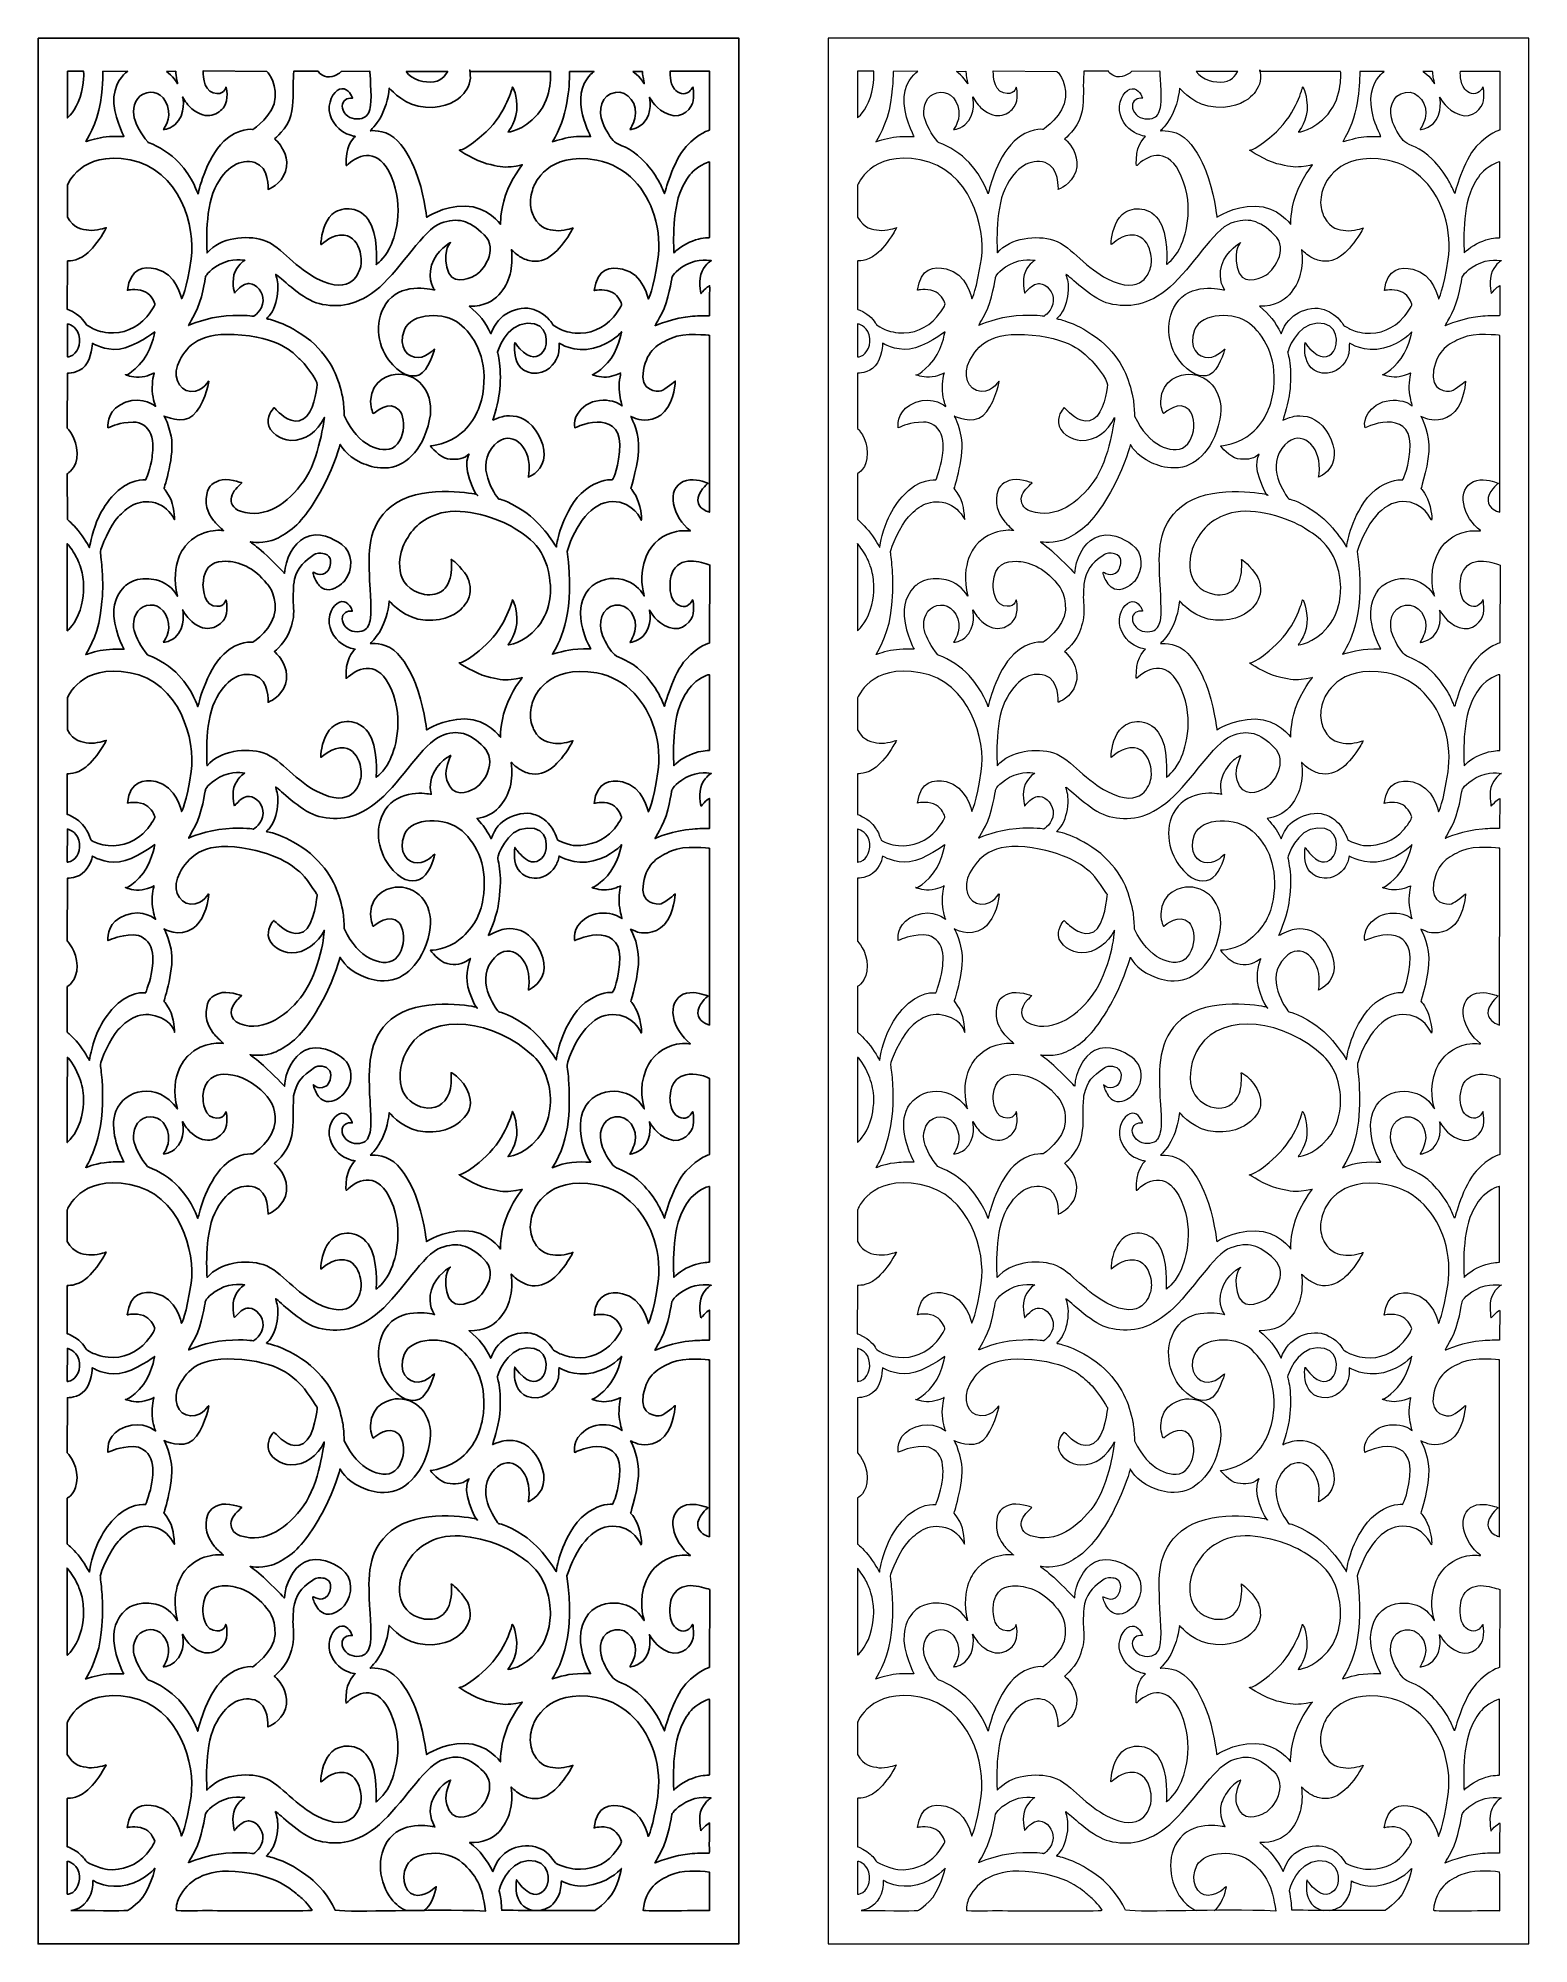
# Model space of a CAD drawing. Header units: centimetres. Extents: x -9.7 to 8.7, y -12.5 to 11.
import ezdxf

# ---------------------------------------------------------------- set-up
doc = ezdxf.new("R2010")
doc.units = ezdxf.units.CM
doc.header["$MEASUREMENT"] = 0
doc.layers.add('layer 1', color=7, linetype='Continuous')

msp = doc.modelspace()

# ---------------------------------------------------------------- linework, layer by layer
at = {"layer": 'layer 1', "color": 250}
for points, knots in [([(-9.66238, 10.9672), (-9.66238, 10.9672), (-1.03451, 10.9672), (-1.03451, 10.9672), (-1.03451, 10.9672), (-1.03451, 10.9672), (-1.03451, -12.50332), (-1.03451, -12.50332), (-1.03451, -12.50332), (-1.03451, -12.50332), (-9.66238, -12.50332), (-9.66238, -12.50332), (-9.66238, -12.50332), (-9.66238, -12.50332), (-9.66238, 10.9672), (-9.66238, 10.9672)], [0, 0, 0, 0, 0.2, 0.2, 0.2, 0.2, 0.4, 0.4, 0.4, 0.4, 0.6, 0.6, 0.6, 0.6, 1, 1, 1, 1]), ([(-8.12024, 9.84257), (-8.12024, 9.84257), (-8.01426, 9.96936), (-8.06853, 10.13135), (-8.06853, 10.13135), (-8.12279, 10.29334), (-8.25614, 10.33077), (-8.36744, 10.27872), (-8.36744, 10.27872), (-8.47873, 10.22667), (-8.50365, 10.07292), (-8.478, 9.98526), (-8.478, 9.98526), (-8.45235, 9.8976), (-8.39685, 9.78607), (-8.31266, 9.68856), (-8.31266, 9.68856), (-8.30832, 9.68353), (-8.30249, 9.68166), (-8.29663, 9.67954), (-8.29663, 9.67954), (-8.17818, 9.63679), (-8.02677, 9.54053), (-7.92828, 9.434), (-7.92828, 9.434), (-7.75523, 9.24681), (-7.69366, 9.04867), (-7.69366, 9.04867), (-7.69366, 9.04867), (-7.69366, 9.04867), (-7.5991, 9.48298), (-7.37515, 9.69707), (-7.37515, 9.69707), (-7.19533, 9.86896), (-7.0153, 9.84258), (-7.0153, 9.84258), (-7.0153, 9.84258), (-7.0153, 9.84258), (-6.75384, 10.0187), (-6.7422, 10.23867), (-6.7422, 10.23867), (-6.73056, 10.45864), (-6.8472, 10.55709), (-6.8472, 10.55709), (-6.8472, 10.55709), (-6.8472, 10.55709), (-7.63087, 10.56347), (-7.63087, 10.56347), (-7.63087, 10.56347), (-7.63087, 10.56347), (-7.63935, 10.32715), (-7.50528, 10.29228), (-7.50528, 10.29228), (-7.3712, 10.25741), (-7.35391, 10.35216), (-7.34848, 10.36352), (-7.34848, 10.36352), (-7.34305, 10.37488), (-7.31192, 10.20431), (-7.37165, 10.12141), (-7.37165, 10.12141), (-7.43139, 10.03851), (-7.5798, 9.93714), (-7.76949, 10.09752), (-7.76949, 10.09752), (-7.81625, 10.13706), (-7.85113, 10.18763), (-7.88279, 10.24227), (-7.88279, 10.24227), (-7.88279, 10.24227), (-7.82961, 10.03159), (-7.97946, 9.89742), (-7.97946, 9.89742), (-8.06569, 9.83746), (-8.12024, 9.84257), (-8.12024, 9.84257)], [0, 0, 0, 0, 0.05, 0.05, 0.05, 0.05, 0.1, 0.1, 0.1, 0.1, 0.15, 0.15, 0.15, 0.15, 0.2, 0.2, 0.2, 0.2, 0.25, 0.25, 0.25, 0.25, 0.3, 0.3, 0.3, 0.3, 0.35, 0.35, 0.35, 0.35, 0.4, 0.4, 0.4, 0.4, 0.45, 0.45, 0.45, 0.45, 0.5, 0.5, 0.5, 0.5, 0.55, 0.55, 0.55, 0.55, 0.6, 0.6, 0.6, 0.6, 0.65, 0.65, 0.65, 0.65, 0.7, 0.7, 0.7, 0.7, 0.75, 0.75, 0.75, 0.75, 0.8, 0.8, 0.8, 0.8, 0.85, 0.85, 0.85, 0.85, 0.9, 0.9, 0.9, 0.9, 1, 1, 1, 1]), ([(-6.75186, 9.72651), (-6.75186, 9.72651), (-6.59434, 9.85205), (-6.55133, 10.01221), (-6.55133, 10.01221), (-6.50833, 10.17237), (-6.52601, 10.32521), (-6.52092, 10.424), (-6.52092, 10.424), (-6.51583, 10.5228), (-6.51413, 10.5596), (-6.51413, 10.5596), (-6.51413, 10.5596), (-6.51413, 10.5596), (-6.21543, 10.56154), (-6.21543, 10.56154), (-6.21543, 10.56154), (-6.21543, 10.56154), (-6.1658, 10.4823), (-6.07531, 10.48953), (-6.07531, 10.48953), (-5.98482, 10.49676), (-5.92575, 10.55683), (-5.92575, 10.55683), (-5.92575, 10.55683), (-5.92575, 10.55683), (-5.57783, 10.56198), (-5.57783, 10.56198), (-5.57783, 10.56198), (-5.57783, 10.56198), (-5.55181, 10.25209), (-5.56784, 10.14026), (-5.56784, 10.14026), (-5.57898, 10.06251), (-5.60268, 10.01085), (-5.6495, 9.98831), (-5.6495, 9.98831), (-5.71383, 9.95734), (-5.81722, 9.96716), (-5.87158, 10.02652), (-5.87158, 10.02652), (-5.93564, 10.09648), (-5.92816, 10.17337), (-5.87702, 10.20871), (-5.87702, 10.20871), (-5.85461, 10.2242), (-5.82472, 10.229), (-5.79089, 10.22583), (-5.79089, 10.22583), (-5.79089, 10.22583), (-5.82007, 10.32256), (-5.89168, 10.34193), (-5.89168, 10.34193), (-5.96328, 10.36129), (-6.06227, 10.27305), (-6.07667, 10.12856), (-6.07667, 10.12856), (-6.09106, 9.98408), (-5.97845, 9.84871), (-5.89343, 9.80452), (-5.89343, 9.80452), (-5.80841, 9.76033), (-5.75543, 9.75675), (-5.75543, 9.75675), (-5.75543, 9.75675), (-5.75543, 9.75675), (-5.86382, 9.67124), (-5.86788, 9.47714), (-5.86788, 9.47714), (-5.86991, 9.37983), (-5.87525, 9.38543), (-5.8429, 9.41494), (-5.8429, 9.41494), (-5.7042, 9.54147), (-5.46767, 9.61861), (-5.31529, 9.26895), (-5.31529, 9.26895), (-5.14172, 8.87066), (-5.27427, 8.49655), (-5.33824, 8.3719), (-5.33824, 8.3719), (-5.40222, 8.24724), (-5.49771, 8.17875), (-5.49771, 8.17875), (-5.49771, 8.17875), (-5.49771, 8.17875), (-5.46787, 8.56128), (-5.59801, 8.73534), (-5.59801, 8.73534), (-5.72815, 8.9094), (-5.93867, 8.89049), (-6.04386, 8.79366), (-6.04386, 8.79366), (-6.13708, 8.70786), (-6.17186, 8.54462), (-6.17778, 8.46615), (-6.17778, 8.46615), (-6.17821, 8.46043), (-6.18241, 8.42196), (-6.17729, 8.42479), (-6.17729, 8.42479), (-6.15, 8.43988), (-6.04689, 8.55647), (-5.89139, 8.54011), (-5.89139, 8.54011), (-5.78524, 8.52894), (-5.7225, 8.43244), (-5.69691, 8.3366), (-5.69691, 8.3366), (-5.67636, 8.25965), (-5.68227, 8.18235), (-5.68983, 8.15591), (-5.68983, 8.15591), (-5.70679, 8.09653), (-5.78604, 7.77601), (-6.2324, 8.00652), (-6.2324, 8.00652), (-6.33818, 8.06115), (-6.45623, 8.15549), (-6.5669, 8.25323), (-6.5669, 8.25323), (-6.66189, 8.33712), (-6.76931, 8.44395), (-6.88978, 8.48065), (-6.88978, 8.48065), (-7.09736, 8.54385), (-7.41698, 8.51399), (-7.58063, 8.32196), (-7.58063, 8.32196), (-7.58063, 8.32196), (-7.61732, 8.83945), (-7.48605, 9.11327), (-7.48605, 9.11327), (-7.35478, 9.38708), (-7.17146, 9.48524), (-6.99266, 9.43358), (-6.99266, 9.43358), (-6.81387, 9.38192), (-6.82971, 9.10293), (-6.82971, 9.10293), (-6.82971, 9.10293), (-6.82971, 9.10293), (-6.66648, 9.16509), (-6.61553, 9.32452), (-6.61553, 9.32452), (-6.56457, 9.48396), (-6.65647, 9.62262), (-6.69474, 9.66865), (-6.69474, 9.66865), (-6.73301, 9.71468), (-6.75186, 9.72651), (-6.75186, 9.72651)], [0, 0, 0, 0, 0.02564103, 0.02564103, 0.02564103, 0.02564103, 0.05128205, 0.05128205, 0.05128205, 0.05128205, 0.07692308, 0.07692308, 0.07692308, 0.07692308, 0.1025641, 0.1025641, 0.1025641, 0.1025641, 0.12820513, 0.12820513, 0.12820513, 0.12820513, 0.15384615, 0.15384615, 0.15384615, 0.15384615, 0.17948718, 0.17948718, 0.17948718, 0.17948718, 0.20512821, 0.20512821, 0.20512821, 0.20512821, 0.23076923, 0.23076923, 0.23076923, 0.23076923, 0.25641026, 0.25641026, 0.25641026, 0.25641026, 0.28205128, 0.28205128, 0.28205128, 0.28205128, 0.30769231, 0.30769231, 0.30769231, 0.30769231, 0.33333333, 0.33333333, 0.33333333, 0.33333333, 0.35897436, 0.35897436, 0.35897436, 0.35897436, 0.38461538, 0.38461538, 0.38461538, 0.38461538, 0.41025641, 0.41025641, 0.41025641, 0.41025641, 0.43589744, 0.43589744, 0.43589744, 0.43589744, 0.46153846, 0.46153846, 0.46153846, 0.46153846, 0.48717949, 0.48717949, 0.48717949, 0.48717949, 0.51282051, 0.51282051, 0.51282051, 0.51282051, 0.53846154, 0.53846154, 0.53846154, 0.53846154, 0.56410256, 0.56410256, 0.56410256, 0.56410256, 0.58974359, 0.58974359, 0.58974359, 0.58974359, 0.61538462, 0.61538462, 0.61538462, 0.61538462, 0.64102564, 0.64102564, 0.64102564, 0.64102564, 0.66666667, 0.66666667, 0.66666667, 0.66666667, 0.69230769, 0.69230769, 0.69230769, 0.69230769, 0.71794872, 0.71794872, 0.71794872, 0.71794872, 0.74358974, 0.74358974, 0.74358974, 0.74358974, 0.76923077, 0.76923077, 0.76923077, 0.76923077, 0.79487179, 0.79487179, 0.79487179, 0.79487179, 0.82051282, 0.82051282, 0.82051282, 0.82051282, 0.84615385, 0.84615385, 0.84615385, 0.84615385, 0.87179487, 0.87179487, 0.87179487, 0.87179487, 0.8974359, 0.8974359, 0.8974359, 0.8974359, 0.92307692, 0.92307692, 0.92307692, 0.92307692, 0.94871795, 0.94871795, 0.94871795, 0.94871795, 1, 1, 1, 1]), ([(-5.57162, 9.82605), (-5.57739, 9.82364), (-5.49266, 9.90037), (-5.4428, 9.9943), (-5.4428, 9.9943), (-5.39293, 10.08823), (-5.3505, 10.21067), (-5.33692, 10.35165), (-5.33692, 10.35165), (-5.29883, 10.31337), (-5.14897, 10.13278), (-4.89172, 10.11514), (-4.89172, 10.11514), (-4.63447, 10.09749), (-4.48724, 10.21274), (-4.43837, 10.26541), (-4.43837, 10.26541), (-4.38951, 10.31808), (-4.33006, 10.40286), (-4.33976, 10.5124), (-4.33976, 10.5124), (-4.34945, 10.62193), (-4.34654, 10.55776), (-4.34654, 10.55776), (-4.34654, 10.55776), (-4.34654, 10.55776), (-3.35339, 10.55726), (-3.35339, 10.55726), (-3.35339, 10.55726), (-3.35339, 10.55726), (-3.32196, 10.25113), (-3.50826, 10.03242), (-3.50826, 10.03242), (-3.69456, 9.81371), (-3.87447, 9.81112), (-3.87447, 9.81112), (-3.87447, 9.81112), (-3.87447, 9.81112), (-3.75372, 9.95948), (-3.76584, 10.1407), (-3.76584, 10.1407), (-3.77796, 10.32191), (-3.82038, 10.36617), (-3.82038, 10.36617), (-3.82038, 10.36617), (-3.82038, 10.36617), (-3.89448, 10.04859), (-4.14457, 9.81418), (-4.14457, 9.81418), (-4.39466, 9.57978), (-4.47638, 9.58733), (-4.47638, 9.58733), (-4.47638, 9.58733), (-4.47638, 9.58733), (-4.27387, 9.45525), (-4.13701, 9.42096), (-4.13701, 9.42096), (-4.00015, 9.38667), (-3.93139, 9.37233), (-3.83738, 9.38306), (-3.83738, 9.38306), (-3.74337, 9.39379), (-3.69838, 9.40682), (-3.69838, 9.40682), (-3.69838, 9.40682), (-3.69838, 9.40682), (-3.83817, 9.23573), (-3.90607, 9.03157), (-3.90607, 9.03157), (-3.97398, 8.82742), (-3.96631, 8.67182), (-3.96631, 8.67182), (-3.96631, 8.67182), (-3.96631, 8.67182), (-4.12494, 8.89751), (-4.40466, 8.89751), (-4.40466, 8.89751), (-4.68437, 8.89751), (-4.87654, 8.76196), (-4.87654, 8.76196), (-4.87654, 8.76196), (-4.87654, 8.76196), (-4.91521, 9.08747), (-5.01413, 9.33322), (-5.01413, 9.33322), (-5.06437, 9.45802), (-5.15596, 9.64594), (-5.28092, 9.74419), (-5.28092, 9.74419), (-5.40798, 9.8441), (-5.56879, 9.82724), (-5.57162, 9.82605)], [0, 0, 0, 0, 0.04166667, 0.04166667, 0.04166667, 0.04166667, 0.08333333, 0.08333333, 0.08333333, 0.08333333, 0.125, 0.125, 0.125, 0.125, 0.16666667, 0.16666667, 0.16666667, 0.16666667, 0.20833333, 0.20833333, 0.20833333, 0.20833333, 0.25, 0.25, 0.25, 0.25, 0.29166667, 0.29166667, 0.29166667, 0.29166667, 0.33333333, 0.33333333, 0.33333333, 0.33333333, 0.375, 0.375, 0.375, 0.375, 0.41666667, 0.41666667, 0.41666667, 0.41666667, 0.45833333, 0.45833333, 0.45833333, 0.45833333, 0.5, 0.5, 0.5, 0.5, 0.54166667, 0.54166667, 0.54166667, 0.54166667, 0.58333333, 0.58333333, 0.58333333, 0.58333333, 0.625, 0.625, 0.625, 0.625, 0.66666667, 0.66666667, 0.66666667, 0.66666667, 0.70833333, 0.70833333, 0.70833333, 0.70833333, 0.75, 0.75, 0.75, 0.75, 0.79166667, 0.79166667, 0.79166667, 0.79166667, 0.83333333, 0.83333333, 0.83333333, 0.83333333, 0.875, 0.875, 0.875, 0.875, 0.91666667, 0.91666667, 0.91666667, 0.91666667, 1, 1, 1, 1]), ([(-9.30239, 10.55828), (-9.30239, 10.55828), (-9.10199, 10.55914), (-9.10199, 10.55914), (-9.10199, 10.55914), (-9.10199, 10.55914), (-9.08914, 10.40988), (-9.14467, 10.23912), (-9.14467, 10.23912), (-9.2002, 10.06835), (-9.30142, 9.98441), (-9.30227, 9.98377), (-9.30227, 9.98377), (-9.30227, 9.98377), (-9.30239, 10.55828), (-9.30239, 10.55828)], [0, 0, 0, 0, 0.2, 0.2, 0.2, 0.2, 0.4, 0.4, 0.4, 0.4, 0.6, 0.6, 0.6, 0.6, 1, 1, 1, 1]), ([(-9.07583, 9.69101), (-9.07672, 9.69254), (-8.93248, 9.91288), (-8.89551, 10.17337), (-8.89551, 10.17337), (-8.85855, 10.43386), (-8.86539, 10.55773), (-8.86539, 10.55773), (-8.86539, 10.55773), (-8.86539, 10.55773), (-8.56129, 10.5582), (-8.56129, 10.5582), (-8.56129, 10.5582), (-8.56129, 10.5582), (-8.70875, 10.46422), (-8.72798, 10.24604), (-8.72798, 10.24604), (-8.74721, 10.02786), (-8.60582, 9.75675), (-8.60582, 9.75675), (-8.60582, 9.75675), (-8.60582, 9.75675), (-8.77144, 9.76117), (-8.86015, 9.74569), (-8.86015, 9.74569), (-8.95283, 9.73549), (-9.07495, 9.68948), (-9.07583, 9.69101)], [0, 0, 0, 0, 0.125, 0.125, 0.125, 0.125, 0.25, 0.25, 0.25, 0.25, 0.375, 0.375, 0.375, 0.375, 0.5, 0.5, 0.5, 0.5, 0.625, 0.625, 0.625, 0.625, 0.75, 0.75, 0.75, 0.75, 1, 1, 1, 1]), ([(-8.08325, 10.55588), (-8.08325, 10.55588), (-8.04138, 10.52744), (-8.00821, 10.48901), (-8.00821, 10.48901), (-7.97504, 10.45058), (-7.94505, 10.4053), (-7.94505, 10.4053), (-7.94505, 10.4053), (-7.94505, 10.4053), (-7.95995, 10.47181), (-7.96389, 10.50981), (-7.96389, 10.50981), (-7.96783, 10.54782), (-7.9674, 10.55832), (-7.9674, 10.55832), (-7.9674, 10.55832), (-7.9674, 10.55832), (-8.08325, 10.55588), (-8.08325, 10.55588)], [0, 0, 0, 0, 0.16666667, 0.16666667, 0.16666667, 0.16666667, 0.33333333, 0.33333333, 0.33333333, 0.33333333, 0.5, 0.5, 0.5, 0.5, 0.66666667, 0.66666667, 0.66666667, 0.66666667, 1, 1, 1, 1]), ([(-5.13076, 10.55776), (-5.13076, 10.55776), (-4.6199, 10.55665), (-4.6199, 10.55665), (-4.6199, 10.55665), (-4.6199, 10.55665), (-4.6771, 10.43937), (-4.78761, 10.4272), (-4.78761, 10.4272), (-4.89718, 10.41514), (-5.05919, 10.44884), (-5.13076, 10.55776)], [0, 0, 0, 0, 0.25, 0.25, 0.25, 0.25, 0.5, 0.5, 0.5, 0.5, 1, 1, 1, 1]), ([(-3.11782, 10.55604), (-3.11782, 10.55604), (-2.8152, 10.55698), (-2.8152, 10.55698), (-2.8152, 10.55698), (-2.8152, 10.55698), (-2.94381, 10.46824), (-2.97362, 10.28866), (-2.97362, 10.28866), (-3.00343, 10.10908), (-2.92395, 9.90434), (-2.90264, 9.8566), (-2.90264, 9.8566), (-2.88133, 9.80886), (-2.85758, 9.75429), (-2.85758, 9.75429), (-2.85758, 9.75429), (-2.85758, 9.75429), (-3.02375, 9.7633), (-3.10136, 9.74882), (-3.10136, 9.74882), (-3.17896, 9.73434), (-3.32758, 9.69068), (-3.32758, 9.69068), (-3.32758, 9.69068), (-3.23718, 9.83709), (-3.1798, 9.99608), (-3.14987, 10.17159), (-3.14987, 10.17159), (-3.12321, 10.32796), (-3.11683, 10.4384), (-3.11782, 10.55604)], [0, 0, 0, 0, 0.11111111, 0.11111111, 0.11111111, 0.11111111, 0.22222222, 0.22222222, 0.22222222, 0.22222222, 0.33333333, 0.33333333, 0.33333333, 0.33333333, 0.44444444, 0.44444444, 0.44444444, 0.44444444, 0.55555556, 0.55555556, 0.55555556, 0.55555556, 0.66666667, 0.66666667, 0.66666667, 0.66666667, 0.77777778, 0.77777778, 0.77777778, 0.77777778, 1, 1, 1, 1]), ([(-2.37346, 9.84097), (-2.37346, 9.84097), (-2.33299, 9.90482), (-2.31299, 9.97774), (-2.31299, 9.97774), (-2.26588, 10.14944), (-2.3991, 10.32362), (-2.55324, 10.29945), (-2.55324, 10.29945), (-2.72628, 10.27232), (-2.77225, 10.07947), (-2.70947, 9.92385), (-2.70947, 9.92385), (-2.67293, 9.83329), (-2.60831, 9.7266), (-2.56357, 9.68958), (-2.56357, 9.68958), (-2.50453, 9.64072), (-2.38157, 9.63286), (-2.2213, 9.4736), (-2.2213, 9.4736), (-2.1473, 9.40008), (-2.07535, 9.30658), (-2.01892, 9.2059), (-2.01892, 9.2059), (-1.99084, 9.15579), (-1.96949, 9.10192), (-1.9479, 9.0518), (-1.9479, 9.0518), (-1.9479, 9.0518), (-1.84171, 9.45873), (-1.68242, 9.63159), (-1.68242, 9.63159), (-1.52313, 9.80445), (-1.39257, 9.83426), (-1.39257, 9.83426), (-1.39257, 9.83426), (-1.39257, 9.83426), (-1.39257, 10.5585), (-1.39257, 10.5585), (-1.39257, 10.5585), (-1.39257, 10.5585), (-1.87827, 10.5585), (-1.87827, 10.5585), (-1.87827, 10.5585), (-1.87827, 10.5585), (-1.88968, 10.41564), (-1.82442, 10.3397), (-1.82442, 10.3397), (-1.78263, 10.29107), (-1.70158, 10.25772), (-1.64628, 10.30592), (-1.64628, 10.30592), (-1.59786, 10.34811), (-1.60104, 10.38898), (-1.59438, 10.34576), (-1.59438, 10.34576), (-1.58946, 10.31384), (-1.58544, 10.25007), (-1.59399, 10.19326), (-1.59399, 10.19326), (-1.60601, 10.11335), (-1.72488, 9.96196), (-1.89092, 10.0245), (-1.89092, 10.0245), (-2.05697, 10.08703), (-2.11015, 10.20981), (-2.13332, 10.23888), (-2.13332, 10.23888), (-2.13332, 10.23888), (-2.08501, 10.04576), (-2.21366, 9.91335), (-2.21366, 9.91335), (-2.29889, 9.84309), (-2.37346, 9.84097), (-2.37346, 9.84097)], [0, 0, 0, 0, 0.05, 0.05, 0.05, 0.05, 0.1, 0.1, 0.1, 0.1, 0.15, 0.15, 0.15, 0.15, 0.2, 0.2, 0.2, 0.2, 0.25, 0.25, 0.25, 0.25, 0.3, 0.3, 0.3, 0.3, 0.35, 0.35, 0.35, 0.35, 0.4, 0.4, 0.4, 0.4, 0.45, 0.45, 0.45, 0.45, 0.5, 0.5, 0.5, 0.5, 0.55, 0.55, 0.55, 0.55, 0.6, 0.6, 0.6, 0.6, 0.65, 0.65, 0.65, 0.65, 0.7, 0.7, 0.7, 0.7, 0.75, 0.75, 0.75, 0.75, 0.8, 0.8, 0.8, 0.8, 0.85, 0.85, 0.85, 0.85, 0.9, 0.9, 0.9, 0.9, 1, 1, 1, 1]), ([(-2.33868, 10.55721), (-2.33868, 10.55721), (-2.2203, 10.55737), (-2.2203, 10.55737), (-2.2203, 10.55737), (-2.2203, 10.55737), (-2.21465, 10.50112), (-2.21179, 10.48481), (-2.21179, 10.48481), (-2.20893, 10.4685), (-2.19643, 10.40815), (-2.19643, 10.40489), (-2.19643, 10.40489), (-2.19643, 10.40163), (-2.23473, 10.46646), (-2.26759, 10.49826), (-2.26759, 10.49826), (-2.30046, 10.53007), (-2.33868, 10.55721), (-2.33868, 10.55721)], [0, 0, 0, 0, 0.16666667, 0.16666667, 0.16666667, 0.16666667, 0.33333333, 0.33333333, 0.33333333, 0.33333333, 0.5, 0.5, 0.5, 0.5, 0.66666667, 0.66666667, 0.66666667, 0.66666667, 1, 1, 1, 1]), ([(-8.22474, 7.6955), (-8.21791, 7.67498), (-8.29495, 7.57003), (-8.32545, 7.53431), (-8.32545, 7.53431), (-8.44515, 7.39413), (-8.6232, 7.32034), (-8.79743, 7.33835), (-8.79743, 7.33835), (-8.8979, 7.34873), (-8.95908, 7.37505), (-8.99815, 7.395), (-8.99815, 7.395), (-9.04039, 7.41658), (-9.06579, 7.43334), (-9.06579, 7.43334), (-9.06579, 7.43334), (-9.06579, 7.43334), (-9.10954, 7.51773), (-9.188, 7.56939), (-9.188, 7.56939), (-9.26646, 7.62105), (-9.30418, 7.62794), (-9.30418, 7.62794), (-9.30418, 7.62794), (-9.30418, 7.62794), (-9.3024, 8.22207), (-9.3024, 8.22207), (-9.3024, 8.22207), (-9.30238, 8.22757), (-9.19443, 8.20678), (-9.07206, 8.30544), (-9.07206, 8.30544), (-9.01029, 8.35524), (-8.92097, 8.46188), (-8.86528, 8.55804), (-8.86528, 8.55804), (-8.84969, 8.58497), (-8.83253, 8.61013), (-8.82299, 8.63358), (-8.82299, 8.63358), (-8.82299, 8.63358), (-8.95338, 8.58974), (-9.03636, 8.60008), (-9.03636, 8.60008), (-9.11935, 8.61041), (-9.22392, 8.6212), (-9.30118, 8.76301), (-9.30118, 8.76301), (-9.30139, 8.79353), (-9.30113, 9.1076), (-9.30136, 9.15594), (-9.30136, 9.15594), (-9.30136, 9.15594), (-9.14351, 9.58252), (-8.52977, 9.46783), (-8.52977, 9.46783), (-7.91603, 9.35315), (-7.71992, 8.63538), (-7.77725, 8.24963), (-7.77725, 8.24963), (-7.83459, 7.86387), (-7.8943, 7.75687), (-7.8943, 7.75687), (-7.8943, 7.75687), (-7.8943, 7.75687), (-7.95676, 8.07302), (-8.21204, 8.12572), (-8.21204, 8.12572), (-8.36534, 8.15736), (-8.52676, 8.13717), (-8.56236, 7.86225), (-8.56236, 7.86225), (-8.56236, 7.86225), (-8.46106, 7.88707), (-8.36465, 7.85168), (-8.36465, 7.85168), (-8.28186, 7.82129), (-8.23975, 7.74065), (-8.22474, 7.6955)], [0, 0, 0, 0, 0.04761905, 0.04761905, 0.04761905, 0.04761905, 0.0952381, 0.0952381, 0.0952381, 0.0952381, 0.14285714, 0.14285714, 0.14285714, 0.14285714, 0.19047619, 0.19047619, 0.19047619, 0.19047619, 0.23809524, 0.23809524, 0.23809524, 0.23809524, 0.28571429, 0.28571429, 0.28571429, 0.28571429, 0.33333333, 0.33333333, 0.33333333, 0.33333333, 0.38095238, 0.38095238, 0.38095238, 0.38095238, 0.42857143, 0.42857143, 0.42857143, 0.42857143, 0.47619048, 0.47619048, 0.47619048, 0.47619048, 0.52380952, 0.52380952, 0.52380952, 0.52380952, 0.57142857, 0.57142857, 0.57142857, 0.57142857, 0.61904762, 0.61904762, 0.61904762, 0.61904762, 0.66666667, 0.66666667, 0.66666667, 0.66666667, 0.71428571, 0.71428571, 0.71428571, 0.71428571, 0.76190476, 0.76190476, 0.76190476, 0.76190476, 0.80952381, 0.80952381, 0.80952381, 0.80952381, 0.85714286, 0.85714286, 0.85714286, 0.85714286, 0.9047619, 0.9047619, 0.9047619, 0.9047619, 1, 1, 1, 1]), ([(-2.47644, 7.69145), (-2.46962, 7.67094), (-2.54665, 7.56598), (-2.57716, 7.53026), (-2.57716, 7.53026), (-2.69685, 7.39009), (-2.8749, 7.3163), (-3.04913, 7.3343), (-3.04913, 7.3343), (-3.14961, 7.34468), (-3.21078, 7.371), (-3.24985, 7.39096), (-3.24985, 7.39096), (-3.29209, 7.41254), (-3.31749, 7.4293), (-3.31749, 7.4293), (-3.31749, 7.4293), (-3.31749, 7.4293), (-3.36124, 7.51368), (-3.4397, 7.56534), (-3.4397, 7.56534), (-3.51816, 7.61701), (-3.55588, 7.62389), (-3.55588, 7.62389), (-3.55588, 7.62389), (-3.64538, 7.65883), (-3.783, 7.63547), (-3.86673, 7.58851), (-3.86673, 7.58851), (-3.95964, 7.53639), (-4.03499, 7.46702), (-4.08579, 7.32667), (-4.08579, 7.32667), (-4.16136, 7.48145), (-4.2226, 7.55548), (-4.35322, 7.66511), (-4.35322, 7.66511), (-4.15905, 7.66483), (-4.06089, 7.72722), (-3.98761, 7.80747), (-3.98761, 7.80747), (-3.85121, 7.95683), (-3.80745, 8.14547), (-3.83378, 8.36032), (-3.83378, 8.36032), (-3.83539, 8.37341), (-3.80588, 8.32684), (-3.74721, 8.28878), (-3.74721, 8.28878), (-3.70923, 8.26414), (-3.66907, 8.24081), (-3.61586, 8.22758), (-3.61586, 8.22758), (-3.51052, 8.20139), (-3.4117, 8.23298), (-3.32208, 8.30523), (-3.32208, 8.30523), (-3.26031, 8.35503), (-3.17267, 8.45783), (-3.11699, 8.55399), (-3.11699, 8.55399), (-3.10139, 8.58092), (-3.08423, 8.60609), (-3.07469, 8.62953), (-3.07469, 8.62953), (-3.07469, 8.62953), (-3.20508, 8.5857), (-3.28807, 8.59603), (-3.28807, 8.59603), (-3.37105, 8.60636), (-3.47562, 8.61716), (-3.55288, 8.75896), (-3.55288, 8.75896), (-3.56733, 8.78812), (-3.59909, 8.85719), (-3.59908, 8.94186), (-3.59908, 8.94186), (-3.59908, 9.03338), (-3.57088, 9.11148), (-3.55306, 9.15189), (-3.55306, 9.15189), (-3.55306, 9.15189), (-3.39522, 9.57847), (-2.78147, 9.46378), (-2.78147, 9.46378), (-2.40268, 9.393), (-2.17286, 9.09579), (-2.07363, 8.7854), (-2.07363, 8.7854), (-2.01209, 8.59288), (-2.00701, 8.39325), (-2.02896, 8.24558), (-2.02896, 8.24558), (-2.08629, 7.85983), (-2.146, 7.75282), (-2.146, 7.75282), (-2.146, 7.75282), (-2.146, 7.75282), (-2.20847, 8.06898), (-2.46374, 8.12167), (-2.46374, 8.12167), (-2.61705, 8.15332), (-2.77846, 8.13312), (-2.81406, 7.85821), (-2.81406, 7.85821), (-2.81406, 7.85821), (-2.71277, 7.88303), (-2.61636, 7.84764), (-2.61636, 7.84764), (-2.53357, 7.81725), (-2.49145, 7.73661), (-2.47644, 7.69145)], [0, 0, 0, 0, 0.03448276, 0.03448276, 0.03448276, 0.03448276, 0.06896552, 0.06896552, 0.06896552, 0.06896552, 0.10344828, 0.10344828, 0.10344828, 0.10344828, 0.13793103, 0.13793103, 0.13793103, 0.13793103, 0.17241379, 0.17241379, 0.17241379, 0.17241379, 0.20689655, 0.20689655, 0.20689655, 0.20689655, 0.24137931, 0.24137931, 0.24137931, 0.24137931, 0.27586207, 0.27586207, 0.27586207, 0.27586207, 0.31034483, 0.31034483, 0.31034483, 0.31034483, 0.34482759, 0.34482759, 0.34482759, 0.34482759, 0.37931034, 0.37931034, 0.37931034, 0.37931034, 0.4137931, 0.4137931, 0.4137931, 0.4137931, 0.44827586, 0.44827586, 0.44827586, 0.44827586, 0.48275862, 0.48275862, 0.48275862, 0.48275862, 0.51724138, 0.51724138, 0.51724138, 0.51724138, 0.55172414, 0.55172414, 0.55172414, 0.55172414, 0.5862069, 0.5862069, 0.5862069, 0.5862069, 0.62068966, 0.62068966, 0.62068966, 0.62068966, 0.65517241, 0.65517241, 0.65517241, 0.65517241, 0.68965517, 0.68965517, 0.68965517, 0.68965517, 0.72413793, 0.72413793, 0.72413793, 0.72413793, 0.75862069, 0.75862069, 0.75862069, 0.75862069, 0.79310345, 0.79310345, 0.79310345, 0.79310345, 0.82758621, 0.82758621, 0.82758621, 0.82758621, 0.86206897, 0.86206897, 0.86206897, 0.86206897, 0.89655172, 0.89655172, 0.89655172, 0.89655172, 0.93103448, 0.93103448, 0.93103448, 0.93103448, 1, 1, 1, 1]), ([(-1.39341, 8.50983), (-1.39341, 8.50769), (-1.47342, 8.51012), (-1.56456, 8.4816), (-1.56456, 8.4816), (-1.66343, 8.45067), (-1.77603, 8.38637), (-1.83072, 8.3222), (-1.83072, 8.3222), (-1.83072, 8.3222), (-1.8674, 8.83969), (-1.73614, 9.11351), (-1.73614, 9.11351), (-1.70002, 9.18885), (-1.654, 9.27315), (-1.59531, 9.32732), (-1.59531, 9.32732), (-1.5007, 9.41465), (-1.39342, 9.45007), (-1.39342, 9.44128), (-1.39342, 9.44128), (-1.39342, 9.44128), (-1.39341, 8.50983), (-1.39341, 8.50983)], [0, 0, 0, 0, 0.14285714, 0.14285714, 0.14285714, 0.14285714, 0.28571429, 0.28571429, 0.28571429, 0.28571429, 0.42857143, 0.42857143, 0.42857143, 0.42857143, 0.57142857, 0.57142857, 0.57142857, 0.57142857, 0.71428571, 0.71428571, 0.71428571, 0.71428571, 1, 1, 1, 1]), ([(-5.89213, 4.27629), (-5.89213, 4.27629), (-5.98561, 4.18127), (-6.0761, 4.17404), (-6.0761, 4.17404), (-6.16659, 4.16681), (-6.21622, 4.24605), (-6.21622, 4.24605), (-6.21622, 4.24605), (-6.25671, 4.30276), (-6.27279, 4.34557), (-6.27888, 4.38742), (-6.27888, 4.38742), (-6.28154, 4.40568), (-6.17528, 4.30609), (-6.09448, 4.40604), (-6.09448, 4.40604), (-6.06987, 4.43649), (-6.04961, 4.50914), (-6.06587, 4.55697), (-6.06587, 4.55697), (-6.07978, 4.59788), (-6.12797, 4.61696), (-6.1389, 4.61689), (-6.1389, 4.61689), (-6.15462, 4.61679), (-6.19727, 4.6346), (-6.24579, 4.61616), (-6.24579, 4.61616), (-6.26879, 4.60742), (-6.28774, 4.58596), (-6.31262, 4.56939), (-6.31262, 4.56939), (-6.40151, 4.51021), (-6.4978, 4.40927), (-6.51492, 4.24412), (-6.51492, 4.24412), (-6.51492, 4.24412), (-6.51662, 4.20731), (-6.52171, 4.10852), (-6.52171, 4.10852), (-6.52537, 4.03751), (-6.50708, 3.94052), (-6.5182, 3.83102), (-6.5182, 3.83102), (-6.52255, 3.78818), (-6.54003, 3.74177), (-6.55213, 3.69673), (-6.55213, 3.69673), (-6.59513, 3.53657), (-6.75265, 3.41103), (-6.75265, 3.41103), (-6.75265, 3.41103), (-6.75265, 3.41103), (-6.7338, 3.39919), (-6.69553, 3.35317), (-6.69553, 3.35317), (-6.65726, 3.30714), (-6.56536, 3.16848), (-6.61632, 3.00904), (-6.61632, 3.00904), (-6.66727, 2.84961), (-6.8305, 2.78745), (-6.8305, 2.78745), (-6.8305, 2.78745), (-6.8305, 2.78745), (-6.81466, 3.06643), (-6.99346, 3.1181), (-6.99346, 3.1181), (-7.17225, 3.16976), (-7.35557, 3.0716), (-7.48684, 2.79778), (-7.48684, 2.79778), (-7.61811, 2.52397), (-7.58143, 2.00647), (-7.58143, 2.00647), (-7.58143, 2.00647), (-7.41777, 2.19851), (-7.09816, 2.22837), (-6.89058, 2.16517), (-6.89058, 2.16517), (-6.7701, 2.12847), (-6.66268, 2.02163), (-6.5677, 1.93775), (-6.5677, 1.93775), (-6.45703, 1.84001), (-6.33897, 1.74566), (-6.23319, 1.69104), (-6.23319, 1.69104), (-5.78684, 1.46052), (-5.70759, 1.78104), (-5.69062, 1.84043), (-5.69062, 1.84043), (-5.68307, 1.86687), (-5.67715, 1.94417), (-5.6977, 2.02111), (-5.6977, 2.02111), (-5.72329, 2.11695), (-5.78603, 2.21346), (-5.89218, 2.22463), (-5.89218, 2.22463), (-6.04768, 2.24099), (-6.1508, 2.1244), (-6.17808, 2.10931), (-6.17808, 2.10931), (-6.1832, 2.10648), (-6.179, 2.14495), (-6.17857, 2.15067), (-6.17857, 2.15067), (-6.17265, 2.22914), (-6.13787, 2.39238), (-6.04466, 2.47818), (-6.04466, 2.47818), (-5.93946, 2.57501), (-5.72894, 2.59392), (-5.5988, 2.41986), (-5.5988, 2.41986), (-5.46866, 2.2458), (-5.49851, 1.86327), (-5.49851, 1.86327), (-5.49851, 1.86327), (-5.49851, 1.86327), (-5.40301, 1.93176), (-5.33903, 2.05641), (-5.33903, 2.05641), (-5.27506, 2.18107), (-5.14251, 2.55517), (-5.31608, 2.95347), (-5.31608, 2.95347), (-5.46846, 3.30313), (-5.705, 3.22598), (-5.84369, 3.09945), (-5.84369, 3.09945), (-5.87604, 3.06994), (-5.8707, 3.06435), (-5.86867, 3.16165), (-5.86867, 3.16165), (-5.86462, 3.35576), (-5.75623, 3.44127), (-5.75623, 3.44127), (-5.75623, 3.44127), (-5.75623, 3.44127), (-5.8092, 3.44485), (-5.89422, 3.48904), (-5.89422, 3.48904), (-5.97924, 3.53323), (-6.09186, 3.66859), (-6.07746, 3.81308), (-6.07746, 3.81308), (-6.06306, 3.95756), (-5.96408, 4.04581), (-5.89247, 4.02645), (-5.89247, 4.02645), (-5.82086, 4.00708), (-5.79168, 3.91035), (-5.79168, 3.91035), (-5.79168, 3.91035), (-5.82551, 3.91352), (-5.8554, 3.90871), (-5.87781, 3.89323), (-5.87781, 3.89323), (-5.92895, 3.85789), (-5.93643, 3.781), (-5.87237, 3.71104), (-5.87237, 3.71104), (-5.81801, 3.65168), (-5.71463, 3.64185), (-5.65029, 3.67283), (-5.65029, 3.67283), (-5.60348, 3.69537), (-5.57978, 3.74703), (-5.56863, 3.82477), (-5.56863, 3.82477), (-5.55261, 3.93661), (-5.58031, 4.29836), (-5.58031, 4.29836), (-5.58031, 4.29836), (-5.59098, 4.62841), (-5.61835, 4.94911), (-5.31335, 5.19976), (-5.31335, 5.19976), (-4.97386, 5.47874), (-4.32809, 5.36164), (-4.27528, 5.3513), (-4.27528, 5.3513), (-4.22247, 5.34097), (-4.25415, 5.26692), (-4.34921, 5.53385), (-4.34921, 5.53385), (-4.44426, 5.80078), (-4.30611, 5.88153), (-4.374, 5.82923), (-4.374, 5.82923), (-4.44189, 5.77693), (-4.52674, 5.77305), (-4.62178, 5.78662), (-4.62178, 5.78662), (-4.71683, 5.80017), (-4.83102, 5.94362), (-4.83102, 5.94362), (-4.83102, 5.94362), (-4.83102, 5.94362), (-4.61024, 5.96575), (-4.44677, 6.10459), (-4.44677, 6.10459), (-4.27596, 6.24966), (-4.19614, 6.46415), (-4.17654, 6.65652), (-4.17654, 6.65652), (-4.13581, 7.05636), (-4.30146, 7.31053), (-4.47527, 7.45311), (-4.47527, 7.45311), (-4.64907, 7.59569), (-5.06686, 7.58943), (-5.15204, 7.37385), (-5.15204, 7.37385), (-5.23722, 7.15827), (-5.10279, 7.02628), (-4.98176, 7.03274), (-4.98176, 7.03274), (-4.86073, 7.03919), (-4.7759, 7.15409), (-4.78042, 7.13473), (-4.78042, 7.13473), (-4.78495, 7.11536), (-4.85847, 6.8662), (-4.96592, 6.8223), (-4.96592, 6.8223), (-5.07338, 6.77841), (-5.20746, 6.8226), (-5.34632, 7.00493), (-5.34632, 7.00493), (-5.48519, 7.18726), (-5.53593, 7.51333), (-5.34583, 7.73916), (-5.34583, 7.73916), (-5.15574, 7.96498), (-4.77799, 7.86419), (-4.77799, 7.86419), (-4.77799, 7.86419), (-4.77799, 7.86419), (-4.87304, 7.98113), (-4.81626, 8.16994), (-4.81626, 8.16994), (-4.75947, 8.35875), (-4.58294, 8.44892), (-4.58294, 8.44892), (-4.58294, 8.44892), (-4.58294, 8.44892), (-4.67552, 8.37706), (-4.62738, 8.14458), (-4.62738, 8.14458), (-4.57924, 7.91209), (-4.37322, 7.99892), (-4.28364, 8.0423), (-4.28364, 8.0423), (-4.19406, 8.08568), (-3.97804, 8.36329), (-4.16966, 8.54583), (-4.16966, 8.54583), (-4.36128, 8.72837), (-4.49156, 8.76113), (-4.70338, 8.68674), (-4.70338, 8.68674), (-4.91521, 8.61235), (-5.18208, 8.13941), (-5.45593, 7.90176), (-5.45593, 7.90176), (-5.72978, 7.66411), (-5.96742, 7.64344), (-6.2028, 7.69769), (-6.2028, 7.69769), (-6.39724, 7.7425), (-6.65037, 7.99666), (-6.72124, 8.04893), (-6.72124, 8.04893), (-6.73615, 8.05993), (-6.73831, 8.06325), (-6.73535, 8.05238), (-6.73535, 8.05238), (-6.72076, 7.99869), (-6.70002, 7.95462), (-6.71248, 7.822), (-6.71248, 7.822), (-6.71721, 7.77169), (-6.72998, 7.72091), (-6.7458, 7.67369), (-6.7458, 7.67369), (-6.78845, 7.54636), (-6.85986, 7.51469), (-6.84741, 7.51087), (-6.84741, 7.51087), (-6.83279, 7.50639), (-6.60888, 7.47618), (-6.30563, 7.23924), (-6.30563, 7.23924), (-6.02982, 6.99224), (-5.96219, 6.77141), (-5.91057, 6.54085), (-5.91057, 6.54085), (-5.90275, 6.50595), (-5.89651, 6.41382), (-5.8921, 6.35582), (-5.8921, 6.35582), (-5.89044, 6.33399), (-5.89324, 6.3163), (-5.88996, 6.30946), (-5.88996, 6.30946), (-5.80265, 6.12773), (-5.69536, 6.00959), (-5.57275, 5.94762), (-5.57275, 5.94762), (-5.48283, 5.90217), (-5.35063, 5.86764), (-5.26594, 5.94124), (-5.26594, 5.94124), (-5.18222, 6.01401), (-5.14555, 6.15029), (-5.16582, 6.26407), (-5.16582, 6.26407), (-5.17438, 6.31211), (-5.19046, 6.3607), (-5.21936, 6.38995), (-5.21936, 6.38995), (-5.33914, 6.5112), (-5.50816, 6.36225), (-5.52686, 6.34628), (-5.52686, 6.34628), (-5.5357, 6.33874), (-5.54165, 6.35169), (-5.54917, 6.37994), (-5.54917, 6.37994), (-5.55601, 6.40565), (-5.56871, 6.44365), (-5.56716, 6.49762), (-5.56716, 6.49762), (-5.55931, 6.77), (-5.31625, 6.82992), (-5.22118, 6.82803), (-5.22118, 6.82803), (-4.95388, 6.8227), (-4.78025, 6.57511), (-4.84052, 6.27372), (-4.84052, 6.27372), (-4.88545, 6.04909), (-4.97129, 5.91585), (-5.06287, 5.8243), (-5.06287, 5.8243), (-5.15446, 5.73275), (-5.25764, 5.67406), (-5.40118, 5.67319), (-5.40118, 5.67319), (-5.5176, 5.67249), (-5.60875, 5.70614), (-5.68296, 5.73836), (-5.68296, 5.73836), (-5.87639, 5.82232), (-5.94166, 5.96383), (-5.94166, 5.96383), (-5.94166, 5.96383), (-5.94166, 5.96383), (-6.00911, 5.71554), (-6.13992, 5.46452), (-6.13992, 5.46452), (-6.2628, 5.22871), (-6.40938, 5.01125), (-6.56071, 4.90221), (-6.56071, 4.90221), (-6.63686, 4.84734), (-6.71489, 4.79962), (-6.78567, 4.77923), (-6.78567, 4.77923), (-6.94138, 4.73437), (-7.06199, 4.76725), (-7.05032, 4.76193), (-7.05032, 4.76193), (-7.04349, 4.75881), (-6.96558, 4.70361), (-6.88448, 4.62897), (-6.88448, 4.62897), (-6.76409, 4.51817), (-6.62703, 4.37439), (-6.62703, 4.37439), (-6.62703, 4.37439), (-6.619, 4.54852), (-6.52005, 4.74238), (-6.38157, 4.8144), (-6.38157, 4.8144), (-6.20994, 4.90366), (-6.01745, 4.79927), (-5.92357, 4.73201), (-5.92357, 4.73201), (-5.78535, 4.63298), (-5.77534, 4.4201), (-5.89205, 4.27638), (-5.89205, 4.27638), (-5.89205, 4.27638), (-5.89213, 4.27629), (-5.89213, 4.27629)], [0, 0, 0, 0, 0.00990099, 0.00990099, 0.00990099, 0.00990099, 0.01980198, 0.01980198, 0.01980198, 0.01980198, 0.02970297, 0.02970297, 0.02970297, 0.02970297, 0.03960396, 0.03960396, 0.03960396, 0.03960396, 0.04950495, 0.04950495, 0.04950495, 0.04950495, 0.05940594, 0.05940594, 0.05940594, 0.05940594, 0.06930693, 0.06930693, 0.06930693, 0.06930693, 0.07920792, 0.07920792, 0.07920792, 0.07920792, 0.08910891, 0.08910891, 0.08910891, 0.08910891, 0.0990099, 0.0990099, 0.0990099, 0.0990099, 0.10891089, 0.10891089, 0.10891089, 0.10891089, 0.11881188, 0.11881188, 0.11881188, 0.11881188, 0.12871287, 0.12871287, 0.12871287, 0.12871287, 0.13861386, 0.13861386, 0.13861386, 0.13861386, 0.14851485, 0.14851485, 0.14851485, 0.14851485, 0.15841584, 0.15841584, 0.15841584, 0.15841584, 0.16831683, 0.16831683, 0.16831683, 0.16831683, 0.17821782, 0.17821782, 0.17821782, 0.17821782, 0.18811881, 0.18811881, 0.18811881, 0.18811881, 0.1980198, 0.1980198, 0.1980198, 0.1980198, 0.20792079, 0.20792079, 0.20792079, 0.20792079, 0.21782178, 0.21782178, 0.21782178, 0.21782178, 0.22772277, 0.22772277, 0.22772277, 0.22772277, 0.23762376, 0.23762376, 0.23762376, 0.23762376, 0.24752475, 0.24752475, 0.24752475, 0.24752475, 0.25742574, 0.25742574, 0.25742574, 0.25742574, 0.26732673, 0.26732673, 0.26732673, 0.26732673, 0.27722772, 0.27722772, 0.27722772, 0.27722772, 0.28712871, 0.28712871, 0.28712871, 0.28712871, 0.2970297, 0.2970297, 0.2970297, 0.2970297, 0.30693069, 0.30693069, 0.30693069, 0.30693069, 0.31683168, 0.31683168, 0.31683168, 0.31683168, 0.32673267, 0.32673267, 0.32673267, 0.32673267, 0.33663366, 0.33663366, 0.33663366, 0.33663366, 0.34653465, 0.34653465, 0.34653465, 0.34653465, 0.35643564, 0.35643564, 0.35643564, 0.35643564, 0.36633663, 0.36633663, 0.36633663, 0.36633663, 0.37623762, 0.37623762, 0.37623762, 0.37623762, 0.38613861, 0.38613861, 0.38613861, 0.38613861, 0.3960396, 0.3960396, 0.3960396, 0.3960396, 0.40594059, 0.40594059, 0.40594059, 0.40594059, 0.41584158, 0.41584158, 0.41584158, 0.41584158, 0.42574257, 0.42574257, 0.42574257, 0.42574257, 0.43564356, 0.43564356, 0.43564356, 0.43564356, 0.44554455, 0.44554455, 0.44554455, 0.44554455, 0.45544554, 0.45544554, 0.45544554, 0.45544554, 0.46534653, 0.46534653, 0.46534653, 0.46534653, 0.47524752, 0.47524752, 0.47524752, 0.47524752, 0.48514851, 0.48514851, 0.48514851, 0.48514851, 0.4950495, 0.4950495, 0.4950495, 0.4950495, 0.5049505, 0.5049505, 0.5049505, 0.5049505, 0.51485149, 0.51485149, 0.51485149, 0.51485149, 0.52475248, 0.52475248, 0.52475248, 0.52475248, 0.53465347, 0.53465347, 0.53465347, 0.53465347, 0.54455446, 0.54455446, 0.54455446, 0.54455446, 0.55445545, 0.55445545, 0.55445545, 0.55445545, 0.56435644, 0.56435644, 0.56435644, 0.56435644, 0.57425743, 0.57425743, 0.57425743, 0.57425743, 0.58415842, 0.58415842, 0.58415842, 0.58415842, 0.59405941, 0.59405941, 0.59405941, 0.59405941, 0.6039604, 0.6039604, 0.6039604, 0.6039604, 0.61386139, 0.61386139, 0.61386139, 0.61386139, 0.62376238, 0.62376238, 0.62376238, 0.62376238, 0.63366337, 0.63366337, 0.63366337, 0.63366337, 0.64356436, 0.64356436, 0.64356436, 0.64356436, 0.65346535, 0.65346535, 0.65346535, 0.65346535, 0.66336634, 0.66336634, 0.66336634, 0.66336634, 0.67326733, 0.67326733, 0.67326733, 0.67326733, 0.68316832, 0.68316832, 0.68316832, 0.68316832, 0.69306931, 0.69306931, 0.69306931, 0.69306931, 0.7029703, 0.7029703, 0.7029703, 0.7029703, 0.71287129, 0.71287129, 0.71287129, 0.71287129, 0.72277228, 0.72277228, 0.72277228, 0.72277228, 0.73267327, 0.73267327, 0.73267327, 0.73267327, 0.74257426, 0.74257426, 0.74257426, 0.74257426, 0.75247525, 0.75247525, 0.75247525, 0.75247525, 0.76237624, 0.76237624, 0.76237624, 0.76237624, 0.77227723, 0.77227723, 0.77227723, 0.77227723, 0.78217822, 0.78217822, 0.78217822, 0.78217822, 0.79207921, 0.79207921, 0.79207921, 0.79207921, 0.8019802, 0.8019802, 0.8019802, 0.8019802, 0.81188119, 0.81188119, 0.81188119, 0.81188119, 0.82178218, 0.82178218, 0.82178218, 0.82178218, 0.83168317, 0.83168317, 0.83168317, 0.83168317, 0.84158416, 0.84158416, 0.84158416, 0.84158416, 0.85148515, 0.85148515, 0.85148515, 0.85148515, 0.86138614, 0.86138614, 0.86138614, 0.86138614, 0.87128713, 0.87128713, 0.87128713, 0.87128713, 0.88118812, 0.88118812, 0.88118812, 0.88118812, 0.89108911, 0.89108911, 0.89108911, 0.89108911, 0.9009901, 0.9009901, 0.9009901, 0.9009901, 0.91089109, 0.91089109, 0.91089109, 0.91089109, 0.92079208, 0.92079208, 0.92079208, 0.92079208, 0.93069307, 0.93069307, 0.93069307, 0.93069307, 0.94059406, 0.94059406, 0.94059406, 0.94059406, 0.95049505, 0.95049505, 0.95049505, 0.95049505, 0.96039604, 0.96039604, 0.96039604, 0.96039604, 0.97029703, 0.97029703, 0.97029703, 0.97029703, 0.98019802, 0.98019802, 0.98019802, 0.98019802, 1, 1, 1, 1]), ([(-7.24388, 7.82685), (-7.24388, 7.82685), (-7.28538, 7.98959), (-7.23558, 8.09291), (-7.23558, 8.09291), (-7.18579, 8.19624), (-7.11639, 8.23068), (-7.11639, 8.23068), (-7.11639, 8.23068), (-7.11639, 8.23068), (-7.27934, 8.2634), (-7.42871, 8.17902), (-7.42871, 8.17902), (-7.57809, 8.09464), (-7.59985, 8.0314), (-7.60178, 8.02254), (-7.60178, 8.02254), (-7.60372, 8.01369), (-7.64529, 7.72951), (-7.7276, 7.57842), (-7.7276, 7.57842), (-7.80992, 7.42733), (-7.81456, 7.42441), (-7.80517, 7.43037), (-7.80517, 7.43037), (-7.79577, 7.43632), (-7.58539, 7.52701), (-7.3482, 7.54575), (-7.3482, 7.54575), (-7.111, 7.56449), (-7.00871, 7.54011), (-7.00871, 7.54011), (-7.00871, 7.54011), (-7.00871, 7.54011), (-6.89643, 7.61196), (-6.89134, 7.73206), (-6.89134, 7.73206), (-6.88692, 7.83635), (-6.97122, 7.94049), (-7.06161, 7.94359), (-7.06161, 7.94359), (-7.09504, 7.94474), (-7.14247, 7.93443), (-7.20285, 7.87052), (-7.20285, 7.87052), (-7.24134, 7.8297), (-7.24388, 7.82685), (-7.24388, 7.82685)], [0, 0, 0, 0, 0.07692308, 0.07692308, 0.07692308, 0.07692308, 0.15384615, 0.15384615, 0.15384615, 0.15384615, 0.23076923, 0.23076923, 0.23076923, 0.23076923, 0.30769231, 0.30769231, 0.30769231, 0.30769231, 0.38461538, 0.38461538, 0.38461538, 0.38461538, 0.46153846, 0.46153846, 0.46153846, 0.46153846, 0.53846154, 0.53846154, 0.53846154, 0.53846154, 0.61538462, 0.61538462, 0.61538462, 0.61538462, 0.69230769, 0.69230769, 0.69230769, 0.69230769, 0.76923077, 0.76923077, 0.76923077, 0.76923077, 0.84615385, 0.84615385, 0.84615385, 0.84615385, 1, 1, 1, 1]), ([(-1.49893, 7.8228), (-1.49893, 7.8228), (-1.53556, 7.99284), (-1.48577, 8.09617), (-1.48577, 8.09617), (-1.43598, 8.1995), (-1.37144, 8.22664), (-1.37144, 8.22664), (-1.37144, 8.22664), (-1.37144, 8.22664), (-1.53439, 8.25936), (-1.68376, 8.17497), (-1.68376, 8.17497), (-1.83314, 8.09059), (-1.85489, 8.02735), (-1.85683, 8.0185), (-1.85683, 8.0185), (-1.85877, 8.00964), (-1.90034, 7.72547), (-1.98265, 7.57437), (-1.98265, 7.57437), (-2.06497, 7.42328), (-2.06961, 7.42036), (-2.06022, 7.42632), (-2.06022, 7.42632), (-2.05082, 7.43228), (-1.84044, 7.52296), (-1.60325, 7.5417), (-1.60325, 7.5417), (-1.51615, 7.54858), (-1.44726, 7.54831), (-1.39491, 7.54825), (-1.39491, 7.54825), (-1.39176, 7.54825), (-1.39502, 7.62933), (-1.39365, 7.71368), (-1.39365, 7.71368), (-1.39336, 7.73176), (-1.38933, 7.9215), (-1.39313, 7.91934), (-1.39313, 7.91934), (-1.41269, 7.90823), (-1.43431, 7.89144), (-1.4579, 7.86648), (-1.4579, 7.86648), (-1.49639, 7.82565), (-1.49893, 7.8228), (-1.49893, 7.8228)], [0, 0, 0, 0, 0.07692308, 0.07692308, 0.07692308, 0.07692308, 0.15384615, 0.15384615, 0.15384615, 0.15384615, 0.23076923, 0.23076923, 0.23076923, 0.23076923, 0.30769231, 0.30769231, 0.30769231, 0.30769231, 0.38461538, 0.38461538, 0.38461538, 0.38461538, 0.46153846, 0.46153846, 0.46153846, 0.46153846, 0.53846154, 0.53846154, 0.53846154, 0.53846154, 0.61538462, 0.61538462, 0.61538462, 0.61538462, 0.69230769, 0.69230769, 0.69230769, 0.69230769, 0.76923077, 0.76923077, 0.76923077, 0.76923077, 0.84615385, 0.84615385, 0.84615385, 0.84615385, 1, 1, 1, 1]), ([(-9.30201, 5.03917), (-9.30201, 5.03917), (-9.30267, 5.60273), (-9.30267, 5.60273), (-9.30267, 5.60273), (-9.30267, 5.60273), (-9.17895, 5.66645), (-9.18197, 5.85588), (-9.18197, 5.85588), (-9.18498, 6.04532), (-9.30267, 6.16242), (-9.30267, 6.16242), (-9.30267, 6.16242), (-9.30267, 6.16242), (-9.30111, 6.84076), (-9.30111, 6.84076), (-9.30111, 6.84076), (-9.30111, 6.84076), (-9.16685, 6.8378), (-9.08427, 6.92946), (-9.08427, 6.92946), (-9.0017, 7.02112), (-8.99379, 7.20961), (-8.99379, 7.20961), (-8.99379, 7.20961), (-8.99379, 7.20961), (-8.84425, 7.11433), (-8.66102, 7.13757), (-8.66102, 7.13757), (-8.47778, 7.1608), (-8.22531, 7.34981), (-8.22531, 7.34981), (-8.22531, 7.34981), (-8.22531, 7.34981), (-8.26452, 7.09401), (-8.4167, 6.94237), (-8.4167, 6.94237), (-8.56887, 6.79073), (-8.58636, 6.82153), (-8.58636, 6.82153), (-8.58636, 6.82153), (-8.58636, 6.82153), (-8.50919, 6.78697), (-8.41805, 6.79055), (-8.41805, 6.79055), (-8.3192, 6.79442), (-8.23372, 6.84355), (-8.23372, 6.84355), (-8.23372, 6.84355), (-8.23372, 6.84355), (-8.26316, 6.73596), (-8.25597, 6.62296), (-8.25597, 6.62296), (-8.24879, 6.50996), (-8.21531, 6.43086), (-8.21531, 6.43086), (-8.21531, 6.43086), (-8.21531, 6.43086), (-8.36783, 6.56281), (-8.585, 6.48225), (-8.585, 6.48225), (-8.80218, 6.4017), (-8.80541, 6.23629), (-8.80228, 6.16836), (-8.80228, 6.16836), (-8.73557, 6.19105), (-8.67345, 6.23219), (-8.4901, 6.23867), (-8.4901, 6.23867), (-8.40128, 6.24181), (-8.30921, 6.18192), (-8.27257, 6.08965), (-8.27257, 6.08965), (-8.23357, 5.99143), (-8.25123, 5.8615), (-8.25959, 5.80113), (-8.25959, 5.80113), (-8.27651, 5.679), (-8.33696, 5.52517), (-8.33696, 5.52517), (-8.33696, 5.52517), (-8.33696, 5.52517), (-8.54524, 5.55968), (-8.75346, 5.31858), (-8.75346, 5.31858), (-8.83115, 5.22862), (-8.89487, 5.12439), (-8.93725, 5.02201), (-8.93725, 5.02201), (-9.00845, 4.85), (-9.02957, 4.69346), (-9.02957, 4.69346), (-9.02957, 4.69346), (-9.02957, 4.69346), (-9.10169, 4.82207), (-9.16947, 4.90452), (-9.16947, 4.90452), (-9.23779, 4.98573), (-9.30201, 5.03917), (-9.30201, 5.03917)], [0, 0, 0, 0, 0.03846154, 0.03846154, 0.03846154, 0.03846154, 0.07692308, 0.07692308, 0.07692308, 0.07692308, 0.11538462, 0.11538462, 0.11538462, 0.11538462, 0.15384615, 0.15384615, 0.15384615, 0.15384615, 0.19230769, 0.19230769, 0.19230769, 0.19230769, 0.23076923, 0.23076923, 0.23076923, 0.23076923, 0.26923077, 0.26923077, 0.26923077, 0.26923077, 0.30769231, 0.30769231, 0.30769231, 0.30769231, 0.34615385, 0.34615385, 0.34615385, 0.34615385, 0.38461538, 0.38461538, 0.38461538, 0.38461538, 0.42307692, 0.42307692, 0.42307692, 0.42307692, 0.46153846, 0.46153846, 0.46153846, 0.46153846, 0.5, 0.5, 0.5, 0.5, 0.53846154, 0.53846154, 0.53846154, 0.53846154, 0.57692308, 0.57692308, 0.57692308, 0.57692308, 0.61538462, 0.61538462, 0.61538462, 0.61538462, 0.65384615, 0.65384615, 0.65384615, 0.65384615, 0.69230769, 0.69230769, 0.69230769, 0.69230769, 0.73076923, 0.73076923, 0.73076923, 0.73076923, 0.76923077, 0.76923077, 0.76923077, 0.76923077, 0.80769231, 0.80769231, 0.80769231, 0.80769231, 0.84615385, 0.84615385, 0.84615385, 0.84615385, 0.88461538, 0.88461538, 0.88461538, 0.88461538, 0.92307692, 0.92307692, 0.92307692, 0.92307692, 1, 1, 1, 1]), ([(-9.3024, 7.04133), (-9.3024, 7.04133), (-9.30116, 7.44712), (-9.30116, 7.44712), (-9.30116, 7.44712), (-9.30116, 7.44712), (-9.19376, 7.4288), (-9.16043, 7.31326), (-9.16043, 7.31326), (-9.1271, 7.19773), (-9.18386, 7.07556), (-9.26193, 7.05017), (-9.26193, 7.05017), (-9.29983, 7.03778), (-9.3024, 7.04133), (-9.3024, 7.04133)], [0, 0, 0, 0, 0.2, 0.2, 0.2, 0.2, 0.4, 0.4, 0.4, 0.4, 0.6, 0.6, 0.6, 0.6, 1, 1, 1, 1]), ([(-8.86684, 4.23875), (-8.86684, 4.23875), (-8.85934, 4.11838), (-8.89631, 3.85788), (-8.89631, 3.85788), (-8.93327, 3.59739), (-9.07751, 3.37706), (-9.07663, 3.37553), (-9.07663, 3.37553), (-9.07574, 3.374), (-8.95362, 3.42001), (-8.86094, 3.43021), (-8.86094, 3.43021), (-8.77223, 3.44568), (-8.60661, 3.44127), (-8.60661, 3.44127), (-8.60661, 3.44127), (-8.60661, 3.44127), (-8.748, 3.71238), (-8.72877, 3.93056), (-8.72877, 3.93056), (-8.71435, 4.09419), (-8.62779, 4.18797), (-8.58542, 4.22462), (-8.58542, 4.22462), (-8.57966, 4.22961), (-8.45937, 4.35188), (-8.21002, 4.29631), (-8.21002, 4.29631), (-8.09959, 4.2717), (-8.00236, 4.19374), (-7.94624, 4.09349), (-7.94624, 4.09349), (-8.04458, 4.50939), (-7.84814, 4.71308), (-7.84814, 4.71308), (-7.84814, 4.71308), (-7.65804, 4.94555), (-7.37857, 4.90258), (-7.37857, 4.90258), (-7.37857, 4.90258), (-7.37857, 4.90258), (-7.46793, 4.98262), (-7.48715, 5.00845), (-7.48715, 5.00845), (-7.50638, 5.03427), (-7.60223, 5.13604), (-7.59167, 5.29275), (-7.59167, 5.29275), (-7.58111, 5.44947), (-7.5272, 5.47874), (-7.43338, 5.51819), (-7.43338, 5.51819), (-7.33956, 5.55765), (-7.15384, 5.49042), (-7.15384, 5.49042), (-7.15384, 5.49042), (-7.1988, 5.44321), (-7.26584, 5.39086), (-7.28243, 5.3155), (-7.28243, 5.3155), (-7.29618, 5.25307), (-7.26933, 5.17314), (-7.1715, 5.14156), (-7.1715, 5.14156), (-6.85343, 5.03891), (-6.58565, 5.2438), (-6.39193, 5.50968), (-6.39193, 5.50968), (-6.19821, 5.77555), (-6.13639, 6.29635), (-6.13639, 6.29635), (-6.13639, 6.29635), (-6.22443, 6.11948), (-6.37064, 6.0081), (-6.55173, 6.01285), (-6.55173, 6.01285), (-6.66982, 6.01594), (-6.82048, 6.11354), (-6.82862, 6.22818), (-6.82862, 6.22818), (-6.83677, 6.34283), (-6.7569, 6.41623), (-6.7569, 6.41623), (-6.7569, 6.41623), (-6.7569, 6.41623), (-6.74019, 6.40074), (-6.70887, 6.36976), (-6.70887, 6.36976), (-6.67754, 6.33877), (-6.5345, 6.19219), (-6.39355, 6.27681), (-6.39355, 6.27681), (-6.27242, 6.34952), (-6.23365, 6.62358), (-6.22514, 6.69922), (-6.22514, 6.69922), (-6.21887, 6.75502), (-6.39774, 6.98403), (-6.4387, 7.01297), (-6.4387, 7.01297), (-6.49573, 7.05326), (-6.62337, 7.26094), (-7.15292, 7.31053), (-7.15292, 7.31053), (-7.68248, 7.36012), (-7.82098, 7.17459), (-7.91797, 7.0019), (-7.91797, 7.0019), (-8.01496, 6.82921), (-7.94473, 6.62567), (-7.78178, 6.61706), (-7.78178, 6.61706), (-7.61883, 6.60845), (-7.55888, 6.76939), (-7.5593, 6.73933), (-7.5593, 6.73933), (-7.55971, 6.70927), (-7.62817, 6.43025), (-7.7558, 6.31866), (-7.7558, 6.31866), (-7.88344, 6.20708), (-8.11156, 6.31246), (-8.11156, 6.31246), (-8.11156, 6.31246), (-8.11156, 6.31246), (-8.07625, 6.28147), (-8.02465, 6.0645), (-8.02465, 6.0645), (-7.97306, 5.84753), (-8.11226, 5.42005), (-8.11226, 5.42005), (-8.11226, 5.42005), (-8.11226, 5.42005), (-8.09788, 5.41093), (-8.04279, 5.31798), (-8.04279, 5.31798), (-7.9877, 5.22503), (-7.98218, 5.03696), (-7.98218, 5.03696), (-7.98218, 5.03696), (-8.03809, 5.13902), (-8.11278, 5.21363), (-8.21809, 5.24229), (-8.21809, 5.24229), (-8.43872, 5.30234), (-8.57789, 5.17256), (-8.67462, 5.07183), (-8.67462, 5.07183), (-8.77136, 4.9711), (-8.89529, 4.67968), (-8.89529, 4.64351), (-8.89529, 4.64351), (-8.89529, 4.62656), (-8.88225, 4.53812), (-8.87561, 4.44728), (-8.87561, 4.44728), (-8.8706, 4.3787), (-8.86741, 4.30874), (-8.86685, 4.23983), (-8.86685, 4.23983), (-8.86684, 4.23947), (-8.86684, 4.23911), (-8.86684, 4.23875), (-8.86684, 4.23875), (-8.86684, 4.23875), (-8.86684, 4.23875), (-8.86684, 4.23875)], [0, 0, 0, 0, 0.02325581, 0.02325581, 0.02325581, 0.02325581, 0.04651163, 0.04651163, 0.04651163, 0.04651163, 0.06976744, 0.06976744, 0.06976744, 0.06976744, 0.09302326, 0.09302326, 0.09302326, 0.09302326, 0.11627907, 0.11627907, 0.11627907, 0.11627907, 0.13953488, 0.13953488, 0.13953488, 0.13953488, 0.1627907, 0.1627907, 0.1627907, 0.1627907, 0.18604651, 0.18604651, 0.18604651, 0.18604651, 0.20930233, 0.20930233, 0.20930233, 0.20930233, 0.23255814, 0.23255814, 0.23255814, 0.23255814, 0.25581395, 0.25581395, 0.25581395, 0.25581395, 0.27906977, 0.27906977, 0.27906977, 0.27906977, 0.30232558, 0.30232558, 0.30232558, 0.30232558, 0.3255814, 0.3255814, 0.3255814, 0.3255814, 0.34883721, 0.34883721, 0.34883721, 0.34883721, 0.37209302, 0.37209302, 0.37209302, 0.37209302, 0.39534884, 0.39534884, 0.39534884, 0.39534884, 0.41860465, 0.41860465, 0.41860465, 0.41860465, 0.44186047, 0.44186047, 0.44186047, 0.44186047, 0.46511628, 0.46511628, 0.46511628, 0.46511628, 0.48837209, 0.48837209, 0.48837209, 0.48837209, 0.51162791, 0.51162791, 0.51162791, 0.51162791, 0.53488372, 0.53488372, 0.53488372, 0.53488372, 0.55813953, 0.55813953, 0.55813953, 0.55813953, 0.58139535, 0.58139535, 0.58139535, 0.58139535, 0.60465116, 0.60465116, 0.60465116, 0.60465116, 0.62790698, 0.62790698, 0.62790698, 0.62790698, 0.65116279, 0.65116279, 0.65116279, 0.65116279, 0.6744186, 0.6744186, 0.6744186, 0.6744186, 0.69767442, 0.69767442, 0.69767442, 0.69767442, 0.72093023, 0.72093023, 0.72093023, 0.72093023, 0.74418605, 0.74418605, 0.74418605, 0.74418605, 0.76744186, 0.76744186, 0.76744186, 0.76744186, 0.79069767, 0.79069767, 0.79069767, 0.79069767, 0.81395349, 0.81395349, 0.81395349, 0.81395349, 0.8372093, 0.8372093, 0.8372093, 0.8372093, 0.86046512, 0.86046512, 0.86046512, 0.86046512, 0.88372093, 0.88372093, 0.88372093, 0.88372093, 0.90697674, 0.90697674, 0.90697674, 0.90697674, 0.93023256, 0.93023256, 0.93023256, 0.93023256, 0.95348837, 0.95348837, 0.95348837, 0.95348837, 1, 1, 1, 1]), ([(-4.06421, 6.26239), (-4.06421, 6.26239), (-4.01325, 6.40973), (-3.98688, 6.56081), (-3.98688, 6.56081), (-3.96886, 6.66406), (-3.96504, 6.81993), (-3.97462, 6.92573), (-3.97462, 6.92573), (-3.98386, 7.02787), (-4.00558, 7.09847), (-4.00558, 7.09847), (-4.00558, 7.09847), (-4.00558, 7.09847), (-3.90756, 7.44414), (-3.63878, 7.45545), (-3.63878, 7.45545), (-3.36999, 7.46675), (-3.37668, 7.19343), (-3.44047, 7.10757), (-3.44047, 7.10757), (-3.50427, 7.0217), (-3.60275, 7.00521), (-3.73114, 7.14259), (-3.73114, 7.14259), (-3.78048, 7.19538), (-3.78345, 7.20877), (-3.78994, 7.21794), (-3.78994, 7.21794), (-3.79679, 7.18277), (-3.79525, 7.13271), (-3.79239, 7.09481), (-3.79239, 7.09481), (-3.78583, 7.00774), (-3.74084, 6.86232), (-3.58156, 6.8426), (-3.58156, 6.8426), (-3.3951, 6.81953), (-3.29895, 6.9611), (-3.26529, 7.04327), (-3.26529, 7.04327), (-3.24375, 7.09586), (-3.24768, 7.15292), (-3.2455, 7.21002), (-3.2455, 7.21002), (-3.2455, 7.21002), (-3.05735, 7.08892), (-2.82393, 7.14867), (-2.82393, 7.14867), (-2.59052, 7.20841), (-2.47484, 7.35084), (-2.47484, 7.35084), (-2.47484, 7.35084), (-2.47484, 7.35084), (-2.52334, 7.1017), (-2.65076, 6.96675), (-2.65076, 6.96675), (-2.77817, 6.83179), (-2.83851, 6.82141), (-2.83851, 6.82141), (-2.83851, 6.82141), (-2.83851, 6.82141), (-2.74421, 6.78496), (-2.66251, 6.79214), (-2.66251, 6.79214), (-2.5808, 6.79931), (-2.48715, 6.84235), (-2.48715, 6.84235), (-2.48715, 6.84235), (-2.48715, 6.84235), (-2.51696, 6.6998), (-2.50423, 6.60615), (-2.50423, 6.60615), (-2.4915, 6.5125), (-2.47028, 6.43661), (-2.47028, 6.43661), (-2.47028, 6.43661), (-2.47028, 6.43661), (-2.5141, 6.47608), (-2.5871, 6.4945), (-2.5871, 6.4945), (-2.6797, 6.51787), (-2.81462, 6.51553), (-2.91561, 6.44562), (-2.91561, 6.44562), (-3.09622, 6.32058), (-3.0528, 6.16809), (-3.0528, 6.16809), (-3.0528, 6.16809), (-3.0528, 6.16809), (-2.86194, 6.2556), (-2.72613, 6.2367), (-2.72613, 6.2367), (-2.59032, 6.21779), (-2.47131, 6.13382), (-2.50064, 5.8724), (-2.50064, 5.8724), (-2.5304, 5.60728), (-2.58966, 5.52655), (-2.58875, 5.52745), (-2.58875, 5.52745), (-2.58875, 5.52745), (-2.63048, 5.53389), (-2.68957, 5.51977), (-2.68957, 5.51977), (-2.7914, 5.49543), (-2.94942, 5.42315), (-3.06756, 5.24634), (-3.06756, 5.24634), (-3.25425, 4.96694), (-3.28002, 4.69888), (-3.28002, 4.69888), (-3.28002, 4.69888), (-3.28002, 4.69888), (-3.45227, 4.99378), (-3.68248, 5.14311), (-3.68248, 5.14311), (-3.9127, 5.29245), (-3.98945, 5.28907), (-3.98945, 5.28907), (-3.98945, 5.28907), (-3.98945, 5.28907), (-4.2782, 5.6406), (-4.07873, 5.91186), (-4.07873, 5.91186), (-3.88119, 6.1805), (-3.63334, 5.98249), (-3.61609, 5.71439), (-3.61609, 5.71439), (-3.61095, 5.6345), (-3.62403, 5.55948), (-3.62403, 5.55948), (-3.62403, 5.55948), (-3.62403, 5.55948), (-3.47893, 5.61496), (-3.43934, 5.76991), (-3.43934, 5.76991), (-3.39974, 5.92486), (-3.49921, 6.13051), (-3.62162, 6.23425), (-3.62162, 6.23425), (-3.74402, 6.338), (-3.89983, 6.3166), (-3.94549, 6.3051), (-3.94549, 6.3051), (-3.99115, 6.29361), (-4.06421, 6.26239), (-4.06421, 6.26239)], [0, 0, 0, 0, 0.02631579, 0.02631579, 0.02631579, 0.02631579, 0.05263158, 0.05263158, 0.05263158, 0.05263158, 0.07894737, 0.07894737, 0.07894737, 0.07894737, 0.10526316, 0.10526316, 0.10526316, 0.10526316, 0.13157895, 0.13157895, 0.13157895, 0.13157895, 0.15789474, 0.15789474, 0.15789474, 0.15789474, 0.18421053, 0.18421053, 0.18421053, 0.18421053, 0.21052632, 0.21052632, 0.21052632, 0.21052632, 0.23684211, 0.23684211, 0.23684211, 0.23684211, 0.26315789, 0.26315789, 0.26315789, 0.26315789, 0.28947368, 0.28947368, 0.28947368, 0.28947368, 0.31578947, 0.31578947, 0.31578947, 0.31578947, 0.34210526, 0.34210526, 0.34210526, 0.34210526, 0.36842105, 0.36842105, 0.36842105, 0.36842105, 0.39473684, 0.39473684, 0.39473684, 0.39473684, 0.42105263, 0.42105263, 0.42105263, 0.42105263, 0.44736842, 0.44736842, 0.44736842, 0.44736842, 0.47368421, 0.47368421, 0.47368421, 0.47368421, 0.5, 0.5, 0.5, 0.5, 0.52631579, 0.52631579, 0.52631579, 0.52631579, 0.55263158, 0.55263158, 0.55263158, 0.55263158, 0.57894737, 0.57894737, 0.57894737, 0.57894737, 0.60526316, 0.60526316, 0.60526316, 0.60526316, 0.63157895, 0.63157895, 0.63157895, 0.63157895, 0.65789474, 0.65789474, 0.65789474, 0.65789474, 0.68421053, 0.68421053, 0.68421053, 0.68421053, 0.71052632, 0.71052632, 0.71052632, 0.71052632, 0.73684211, 0.73684211, 0.73684211, 0.73684211, 0.76315789, 0.76315789, 0.76315789, 0.76315789, 0.78947368, 0.78947368, 0.78947368, 0.78947368, 0.81578947, 0.81578947, 0.81578947, 0.81578947, 0.84210526, 0.84210526, 0.84210526, 0.84210526, 0.86842105, 0.86842105, 0.86842105, 0.86842105, 0.89473684, 0.89473684, 0.89473684, 0.89473684, 0.92105263, 0.92105263, 0.92105263, 0.92105263, 0.94736842, 0.94736842, 0.94736842, 0.94736842, 1, 1, 1, 1]), ([(-3.14752, 4.64595), (-3.04318, 4.97487), (-2.84666, 5.25654), (-2.58671, 5.25946), (-2.58671, 5.25946), (-2.32676, 5.26239), (-2.23436, 5.02859), (-2.23436, 5.02859), (-2.23436, 5.02859), (-2.23436, 5.02859), (-2.2167, 5.04768), (-2.25202, 5.19726), (-2.25202, 5.19726), (-2.28734, 5.34684), (-2.36356, 5.42004), (-2.36356, 5.42004), (-2.36356, 5.42004), (-2.36356, 5.42004), (-2.2576, 5.75102), (-2.26689, 5.95788), (-2.26689, 5.95788), (-2.27619, 6.16475), (-2.36438, 6.30772), (-2.36438, 6.30772), (-2.36438, 6.30772), (-2.36438, 6.30772), (-2.30616, 6.28489), (-2.27801, 6.27355), (-2.27801, 6.27355), (-2.24985, 6.2622), (-2.06932, 6.23007), (-1.94676, 6.36806), (-1.94676, 6.36806), (-1.8242, 6.50606), (-1.81485, 6.74386), (-1.81485, 6.74386), (-1.81485, 6.74386), (-1.81485, 6.74386), (-1.94281, 6.63591), (-1.98843, 6.62194), (-1.98843, 6.62194), (-2.03405, 6.60797), (-2.25655, 6.61832), (-2.20784, 6.87608), (-2.20784, 6.87608), (-2.15913, 7.13384), (-2.0206, 7.20118), (-1.86183, 7.27311), (-1.86183, 7.27311), (-1.70307, 7.34505), (-1.39321, 7.30621), (-1.39321, 7.30621), (-1.39321, 7.30621), (-1.39321, 7.30621), (-1.39383, 5.12862), (-1.39383, 5.12862), (-1.39383, 5.12862), (-1.39383, 5.12862), (-1.41516, 5.13526), (-1.41516, 5.13526), (-1.41516, 5.13526), (-1.41516, 5.13526), (-1.53076, 5.17111), (-1.53754, 5.27181), (-1.53754, 5.27181), (-1.54433, 5.37251), (-1.41742, 5.48178), (-1.41742, 5.48178), (-1.41742, 5.48178), (-1.41742, 5.48178), (-1.39252, 5.48231), (-1.43734, 5.49552), (-1.43734, 5.49552), (-1.48217, 5.50873), (-1.61566, 5.55378), (-1.71646, 5.50708), (-1.71646, 5.50708), (-1.81726, 5.46037), (-1.85936, 5.35593), (-1.83759, 5.23169), (-1.83759, 5.23169), (-1.81582, 5.10746), (-1.73246, 4.97767), (-1.63022, 4.90129), (-1.63022, 4.90129), (-1.61325, 4.88861), (-1.69736, 4.91356), (-1.79866, 4.89239), (-1.79866, 4.89239), (-1.96098, 4.85847), (-2.10642, 4.74927), (-2.17361, 4.58489), (-2.17361, 4.58489), (-2.27329, 4.34107), (-2.20695, 4.14563), (-2.19682, 4.09937), (-2.19682, 4.09937), (-2.19173, 4.07612), (-2.23628, 4.17881), (-2.32737, 4.24017), (-2.32737, 4.24017), (-2.43061, 4.30971), (-2.58948, 4.33796), (-2.72803, 4.28526), (-2.72803, 4.28526), (-2.90681, 4.21725), (-2.95985, 4.06365), (-2.97694, 3.95177), (-2.97694, 3.95177), (-3.00231, 3.78561), (-2.93327, 3.57882), (-2.85713, 3.4442), (-2.85713, 3.4442), (-3.12094, 3.44666), (-3.15302, 3.42775), (-3.32895, 3.3786), (-3.32895, 3.3786), (-3.21243, 3.56574), (-3.04782, 3.91513), (-3.14752, 4.64595)], [0, 0, 0, 0, 0.03225806, 0.03225806, 0.03225806, 0.03225806, 0.06451613, 0.06451613, 0.06451613, 0.06451613, 0.09677419, 0.09677419, 0.09677419, 0.09677419, 0.12903226, 0.12903226, 0.12903226, 0.12903226, 0.16129032, 0.16129032, 0.16129032, 0.16129032, 0.19354839, 0.19354839, 0.19354839, 0.19354839, 0.22580645, 0.22580645, 0.22580645, 0.22580645, 0.25806452, 0.25806452, 0.25806452, 0.25806452, 0.29032258, 0.29032258, 0.29032258, 0.29032258, 0.32258065, 0.32258065, 0.32258065, 0.32258065, 0.35483871, 0.35483871, 0.35483871, 0.35483871, 0.38709677, 0.38709677, 0.38709677, 0.38709677, 0.41935484, 0.41935484, 0.41935484, 0.41935484, 0.4516129, 0.4516129, 0.4516129, 0.4516129, 0.48387097, 0.48387097, 0.48387097, 0.48387097, 0.51612903, 0.51612903, 0.51612903, 0.51612903, 0.5483871, 0.5483871, 0.5483871, 0.5483871, 0.58064516, 0.58064516, 0.58064516, 0.58064516, 0.61290323, 0.61290323, 0.61290323, 0.61290323, 0.64516129, 0.64516129, 0.64516129, 0.64516129, 0.67741935, 0.67741935, 0.67741935, 0.67741935, 0.70967742, 0.70967742, 0.70967742, 0.70967742, 0.74193548, 0.74193548, 0.74193548, 0.74193548, 0.77419355, 0.77419355, 0.77419355, 0.77419355, 0.80645161, 0.80645161, 0.80645161, 0.80645161, 0.83870968, 0.83870968, 0.83870968, 0.83870968, 0.87096774, 0.87096774, 0.87096774, 0.87096774, 0.90322581, 0.90322581, 0.90322581, 0.90322581, 0.93548387, 0.93548387, 0.93548387, 0.93548387, 1, 1, 1, 1]), ([(-5.57242, 3.51057), (-5.57818, 3.50816), (-5.49345, 3.58488), (-5.44359, 3.67881), (-5.44359, 3.67881), (-5.39372, 3.77275), (-5.35129, 3.89519), (-5.33772, 4.03616), (-5.33772, 4.03616), (-5.29962, 3.99789), (-5.14977, 3.81729), (-4.89251, 3.79965), (-4.89251, 3.79965), (-4.63526, 3.78201), (-4.48803, 3.89725), (-4.43917, 3.94993), (-4.43917, 3.94993), (-4.3903, 4.0026), (-4.33086, 4.08756), (-4.34055, 4.19691), (-4.34055, 4.19691), (-4.34374, 4.23293), (-4.35305, 4.29479), (-4.38431, 4.34523), (-4.38431, 4.34523), (-4.45178, 4.45405), (-4.5751, 4.55708), (-4.57388, 4.54763), (-4.57388, 4.54763), (-4.56644, 4.49015), (-4.56783, 4.36471), (-4.59871, 4.28313), (-4.59871, 4.28313), (-4.63462, 4.18822), (-4.6988, 4.13704), (-4.77526, 4.1187), (-4.77526, 4.1187), (-4.81531, 4.10909), (-4.85819, 4.111), (-4.90331, 4.11497), (-4.90331, 4.11497), (-5.30606, 4.19944), (-5.21848, 4.6083), (-5.15791, 4.73005), (-5.15791, 4.73005), (-5.07306, 4.90063), (-4.96348, 5.04557), (-4.69715, 5.1196), (-4.69715, 5.1196), (-4.41773, 5.19268), (-3.98471, 5.05375), (-3.79874, 4.93285), (-3.79874, 4.93285), (-3.63775, 4.82819), (-3.38954, 4.698), (-3.35418, 4.24178), (-3.35418, 4.24178), (-3.35418, 4.24178), (-3.32275, 3.93565), (-3.50905, 3.71694), (-3.50905, 3.71694), (-3.69535, 3.49823), (-3.87526, 3.49563), (-3.87526, 3.49563), (-3.87526, 3.49563), (-3.87526, 3.49563), (-3.75451, 3.644), (-3.76663, 3.82521), (-3.76663, 3.82521), (-3.77875, 4.00643), (-3.82117, 4.05069), (-3.82117, 4.05069), (-3.82117, 4.05069), (-3.82117, 4.05069), (-3.89527, 3.7331), (-4.14536, 3.4987), (-4.14536, 3.4987), (-4.39545, 3.26429), (-4.47717, 3.27184), (-4.47717, 3.27184), (-4.47717, 3.27184), (-4.47717, 3.27184), (-4.27466, 3.13977), (-4.1378, 3.10548), (-4.1378, 3.10548), (-4.00094, 3.07119), (-3.93218, 3.05685), (-3.83817, 3.06758), (-3.83817, 3.06758), (-3.74416, 3.07831), (-3.69917, 3.09133), (-3.69917, 3.09133), (-3.69917, 3.09133), (-3.69917, 3.09133), (-3.83896, 2.92025), (-3.90687, 2.71609), (-3.90687, 2.71609), (-3.97477, 2.51193), (-3.9671, 2.35633), (-3.9671, 2.35633), (-3.9671, 2.35633), (-3.9671, 2.35633), (-4.12574, 2.58203), (-4.40545, 2.58203), (-4.40545, 2.58203), (-4.68517, 2.58203), (-4.87733, 2.44647), (-4.87733, 2.44647), (-4.87733, 2.44647), (-4.87733, 2.44647), (-4.916, 2.77199), (-5.01493, 3.01774), (-5.01493, 3.01774), (-5.06516, 3.14253), (-5.15676, 3.33045), (-5.28171, 3.42871), (-5.28171, 3.42871), (-5.40877, 3.52862), (-5.56958, 3.51176), (-5.57242, 3.51057)], [0, 0, 0, 0, 0.03225806, 0.03225806, 0.03225806, 0.03225806, 0.06451613, 0.06451613, 0.06451613, 0.06451613, 0.09677419, 0.09677419, 0.09677419, 0.09677419, 0.12903226, 0.12903226, 0.12903226, 0.12903226, 0.16129032, 0.16129032, 0.16129032, 0.16129032, 0.19354839, 0.19354839, 0.19354839, 0.19354839, 0.22580645, 0.22580645, 0.22580645, 0.22580645, 0.25806452, 0.25806452, 0.25806452, 0.25806452, 0.29032258, 0.29032258, 0.29032258, 0.29032258, 0.32258065, 0.32258065, 0.32258065, 0.32258065, 0.35483871, 0.35483871, 0.35483871, 0.35483871, 0.38709677, 0.38709677, 0.38709677, 0.38709677, 0.41935484, 0.41935484, 0.41935484, 0.41935484, 0.4516129, 0.4516129, 0.4516129, 0.4516129, 0.48387097, 0.48387097, 0.48387097, 0.48387097, 0.51612903, 0.51612903, 0.51612903, 0.51612903, 0.5483871, 0.5483871, 0.5483871, 0.5483871, 0.58064516, 0.58064516, 0.58064516, 0.58064516, 0.61290323, 0.61290323, 0.61290323, 0.61290323, 0.64516129, 0.64516129, 0.64516129, 0.64516129, 0.67741935, 0.67741935, 0.67741935, 0.67741935, 0.70967742, 0.70967742, 0.70967742, 0.70967742, 0.74193548, 0.74193548, 0.74193548, 0.74193548, 0.77419355, 0.77419355, 0.77419355, 0.77419355, 0.80645161, 0.80645161, 0.80645161, 0.80645161, 0.83870968, 0.83870968, 0.83870968, 0.83870968, 0.87096774, 0.87096774, 0.87096774, 0.87096774, 0.90322581, 0.90322581, 0.90322581, 0.90322581, 0.93548387, 0.93548387, 0.93548387, 0.93548387, 1, 1, 1, 1]), ([(-9.30318, 4.2428), (-9.30318, 4.2428), (-9.30343, 4.74171), (-9.30343, 4.74171), (-9.30343, 4.74171), (-9.30343, 4.74518), (-9.25515, 4.68371), (-9.21287, 4.61391), (-9.21287, 4.61391), (-9.18351, 4.56544), (-9.15899, 4.50637), (-9.14568, 4.46941), (-9.14568, 4.46941), (-9.1162, 4.38755), (-9.10803, 4.32408), (-9.10278, 4.24366), (-9.10278, 4.24366), (-9.10278, 4.24366), (-9.08993, 4.09439), (-9.14546, 3.92363), (-9.14546, 3.92363), (-9.20099, 3.75287), (-9.30221, 3.66893), (-9.30306, 3.66829), (-9.30306, 3.66829), (-9.30306, 3.66829), (-9.30318, 4.2428), (-9.30318, 4.2428)], [0, 0, 0, 0, 0.125, 0.125, 0.125, 0.125, 0.25, 0.25, 0.25, 0.25, 0.375, 0.375, 0.375, 0.375, 0.5, 0.5, 0.5, 0.5, 0.625, 0.625, 0.625, 0.625, 0.75, 0.75, 0.75, 0.75, 1, 1, 1, 1]), ([(-8.12103, 3.52708), (-8.12103, 3.52708), (-8.01505, 3.65388), (-8.06932, 3.81587), (-8.06932, 3.81587), (-8.12359, 3.97785), (-8.25693, 4.01529), (-8.36823, 3.96324), (-8.36823, 3.96324), (-8.47952, 3.91119), (-8.50444, 3.75744), (-8.47879, 3.66978), (-8.47879, 3.66978), (-8.45315, 3.58212), (-8.39765, 3.47058), (-8.31345, 3.37308), (-8.31345, 3.37308), (-8.30911, 3.36804), (-8.30328, 3.36618), (-8.29742, 3.36406), (-8.29742, 3.36406), (-8.17898, 3.3213), (-8.02756, 3.22505), (-7.92908, 3.11852), (-7.92908, 3.11852), (-7.75602, 2.93133), (-7.69445, 2.73319), (-7.69445, 2.73319), (-7.69445, 2.73319), (-7.69445, 2.73319), (-7.5999, 3.1675), (-7.37594, 3.38158), (-7.37594, 3.38158), (-7.19612, 3.55348), (-7.01609, 3.5271), (-7.01609, 3.5271), (-7.01609, 3.5271), (-7.01609, 3.5271), (-6.75463, 3.70322), (-6.74299, 3.92319), (-6.74299, 3.92319), (-6.73136, 4.14315), (-6.84382, 4.24518), (-6.84382, 4.24518), (-6.84382, 4.24518), (-7.00533, 4.45494), (-7.20161, 4.52289), (-7.35058, 4.5241), (-7.35058, 4.5241), (-7.46282, 4.52502), (-7.61965, 4.50091), (-7.63166, 4.24799), (-7.63166, 4.24799), (-7.63166, 4.24799), (-7.64014, 4.01167), (-7.50607, 3.9768), (-7.50607, 3.9768), (-7.37199, 3.94193), (-7.3547, 4.03668), (-7.34927, 4.04804), (-7.34927, 4.04804), (-7.34384, 4.0594), (-7.31271, 3.88882), (-7.37245, 3.80593), (-7.37245, 3.80593), (-7.43218, 3.72303), (-7.5806, 3.62166), (-7.77028, 3.78203), (-7.77028, 3.78203), (-7.81705, 3.82157), (-7.85192, 3.87215), (-7.88358, 3.92679), (-7.88358, 3.92679), (-7.88358, 3.92679), (-7.8304, 3.71611), (-7.98025, 3.58193), (-7.98025, 3.58193), (-8.06648, 3.52198), (-8.12103, 3.52708), (-8.12103, 3.52708)], [0, 0, 0, 0, 0.04761905, 0.04761905, 0.04761905, 0.04761905, 0.0952381, 0.0952381, 0.0952381, 0.0952381, 0.14285714, 0.14285714, 0.14285714, 0.14285714, 0.19047619, 0.19047619, 0.19047619, 0.19047619, 0.23809524, 0.23809524, 0.23809524, 0.23809524, 0.28571429, 0.28571429, 0.28571429, 0.28571429, 0.33333333, 0.33333333, 0.33333333, 0.33333333, 0.38095238, 0.38095238, 0.38095238, 0.38095238, 0.42857143, 0.42857143, 0.42857143, 0.42857143, 0.47619048, 0.47619048, 0.47619048, 0.47619048, 0.52380952, 0.52380952, 0.52380952, 0.52380952, 0.57142857, 0.57142857, 0.57142857, 0.57142857, 0.61904762, 0.61904762, 0.61904762, 0.61904762, 0.66666667, 0.66666667, 0.66666667, 0.66666667, 0.71428571, 0.71428571, 0.71428571, 0.71428571, 0.76190476, 0.76190476, 0.76190476, 0.76190476, 0.80952381, 0.80952381, 0.80952381, 0.80952381, 0.85714286, 0.85714286, 0.85714286, 0.85714286, 0.9047619, 0.9047619, 0.9047619, 0.9047619, 1, 1, 1, 1]), ([(-2.37425, 3.52549), (-2.37425, 3.52549), (-2.33378, 3.58934), (-2.31378, 3.66226), (-2.31378, 3.66226), (-2.26668, 3.83396), (-2.39989, 4.00813), (-2.55403, 3.98397), (-2.55403, 3.98397), (-2.72707, 3.95684), (-2.77305, 3.76399), (-2.71026, 3.60837), (-2.71026, 3.60837), (-2.67372, 3.51781), (-2.6091, 3.41112), (-2.56436, 3.3741), (-2.56436, 3.3741), (-2.50532, 3.32524), (-2.38236, 3.31737), (-2.22209, 3.15812), (-2.22209, 3.15812), (-2.14809, 3.0846), (-2.07615, 2.99109), (-2.01971, 2.89041), (-2.01971, 2.89041), (-1.99163, 2.84031), (-1.97029, 2.78644), (-1.94869, 2.73632), (-1.94869, 2.73632), (-1.94869, 2.73632), (-1.8425, 3.14324), (-1.68321, 3.31611), (-1.68321, 3.31611), (-1.52393, 3.48897), (-1.39336, 3.51877), (-1.39336, 3.51877), (-1.39336, 3.51877), (-1.39336, 3.51877), (-1.38894, 4.4781), (-1.38894, 4.4781), (-1.38894, 4.4781), (-1.48982, 4.51265), (-1.76479, 4.60859), (-1.85974, 4.36859), (-1.85974, 4.36859), (-1.87198, 4.33765), (-1.87693, 4.29613), (-1.87906, 4.24301), (-1.87906, 4.24301), (-1.87906, 4.24301), (-1.89047, 4.10015), (-1.82521, 4.02422), (-1.82521, 4.02422), (-1.78342, 3.97558), (-1.70237, 3.94224), (-1.64707, 3.99043), (-1.64707, 3.99043), (-1.59865, 4.03263), (-1.60184, 4.0735), (-1.59517, 4.03028), (-1.59517, 4.03028), (-1.59025, 3.99836), (-1.58624, 3.93459), (-1.59478, 3.87778), (-1.59478, 3.87778), (-1.6068, 3.79787), (-1.72567, 3.64648), (-1.89171, 3.70902), (-1.89171, 3.70902), (-2.05776, 3.77155), (-2.11095, 3.89433), (-2.13411, 3.9234), (-2.13411, 3.9234), (-2.13411, 3.9234), (-2.08581, 3.73028), (-2.21445, 3.59787), (-2.21445, 3.59787), (-2.29968, 3.52761), (-2.37425, 3.52549), (-2.37425, 3.52549)], [0, 0, 0, 0, 0.04761905, 0.04761905, 0.04761905, 0.04761905, 0.0952381, 0.0952381, 0.0952381, 0.0952381, 0.14285714, 0.14285714, 0.14285714, 0.14285714, 0.19047619, 0.19047619, 0.19047619, 0.19047619, 0.23809524, 0.23809524, 0.23809524, 0.23809524, 0.28571429, 0.28571429, 0.28571429, 0.28571429, 0.33333333, 0.33333333, 0.33333333, 0.33333333, 0.38095238, 0.38095238, 0.38095238, 0.38095238, 0.42857143, 0.42857143, 0.42857143, 0.42857143, 0.47619048, 0.47619048, 0.47619048, 0.47619048, 0.52380952, 0.52380952, 0.52380952, 0.52380952, 0.57142857, 0.57142857, 0.57142857, 0.57142857, 0.61904762, 0.61904762, 0.61904762, 0.61904762, 0.66666667, 0.66666667, 0.66666667, 0.66666667, 0.71428571, 0.71428571, 0.71428571, 0.71428571, 0.76190476, 0.76190476, 0.76190476, 0.76190476, 0.80952381, 0.80952381, 0.80952381, 0.80952381, 0.85714286, 0.85714286, 0.85714286, 0.85714286, 0.9047619, 0.9047619, 0.9047619, 0.9047619, 1, 1, 1, 1]), ([(-8.22553, 1.38002), (-8.21871, 1.3595), (-8.29574, 1.25455), (-8.32624, 1.21882), (-8.32624, 1.21882), (-8.44594, 1.07865), (-8.62399, 1.00486), (-8.79822, 1.02286), (-8.79822, 1.02286), (-8.89869, 1.03324), (-8.95908, 1.06049), (-8.99814, 1.08043), (-8.99814, 1.08043), (-9.0021, 1.08245), (-9.00671, 1.08435), (-9.01036, 1.08776), (-9.01036, 1.08776), (-9.01567, 1.09272), (-9.03945, 1.17841), (-9.06498, 1.21224), (-9.06498, 1.21224), (-9.06498, 1.21224), (-9.11033, 1.29571), (-9.18879, 1.34737), (-9.18879, 1.34737), (-9.26725, 1.39904), (-9.30497, 1.40592), (-9.30497, 1.40592), (-9.30497, 1.40592), (-9.30497, 1.40592), (-9.30319, 1.90659), (-9.30319, 1.90659), (-9.30319, 1.90659), (-9.30317, 1.91208), (-9.19521, 1.8913), (-9.07285, 1.98996), (-9.07285, 1.98996), (-9.01109, 2.03975), (-8.92176, 2.1464), (-8.86607, 2.24256), (-8.86607, 2.24256), (-8.85048, 2.26948), (-8.83332, 2.29465), (-8.82378, 2.3181), (-8.82378, 2.3181), (-8.82378, 2.3181), (-8.95417, 2.27426), (-9.03716, 2.28459), (-9.03716, 2.28459), (-9.12014, 2.29493), (-9.22471, 2.30572), (-9.30197, 2.44753), (-9.30197, 2.44753), (-9.30218, 2.47805), (-9.30192, 2.79212), (-9.30215, 2.84046), (-9.30215, 2.84046), (-9.30215, 2.84046), (-9.1443, 3.26703), (-8.53056, 3.15235), (-8.53056, 3.15235), (-7.91682, 3.03766), (-7.72071, 2.3199), (-7.77804, 1.93414), (-7.77804, 1.93414), (-7.83538, 1.54839), (-7.89509, 1.44138), (-7.89509, 1.44138), (-7.89509, 1.44138), (-7.89509, 1.44138), (-7.95755, 1.75754), (-8.21283, 1.81023), (-8.21283, 1.81023), (-8.36614, 1.84188), (-8.52755, 1.82169), (-8.56315, 1.54677), (-8.56315, 1.54677), (-8.56315, 1.54677), (-8.46186, 1.57159), (-8.36544, 1.5362), (-8.36544, 1.5362), (-8.28265, 1.50581), (-8.24054, 1.42517), (-8.22553, 1.38002)], [0, 0, 0, 0, 0.04545455, 0.04545455, 0.04545455, 0.04545455, 0.09090909, 0.09090909, 0.09090909, 0.09090909, 0.13636364, 0.13636364, 0.13636364, 0.13636364, 0.18181818, 0.18181818, 0.18181818, 0.18181818, 0.22727273, 0.22727273, 0.22727273, 0.22727273, 0.27272727, 0.27272727, 0.27272727, 0.27272727, 0.31818182, 0.31818182, 0.31818182, 0.31818182, 0.36363636, 0.36363636, 0.36363636, 0.36363636, 0.40909091, 0.40909091, 0.40909091, 0.40909091, 0.45454545, 0.45454545, 0.45454545, 0.45454545, 0.5, 0.5, 0.5, 0.5, 0.54545455, 0.54545455, 0.54545455, 0.54545455, 0.59090909, 0.59090909, 0.59090909, 0.59090909, 0.63636364, 0.63636364, 0.63636364, 0.63636364, 0.68181818, 0.68181818, 0.68181818, 0.68181818, 0.72727273, 0.72727273, 0.72727273, 0.72727273, 0.77272727, 0.77272727, 0.77272727, 0.77272727, 0.81818182, 0.81818182, 0.81818182, 0.81818182, 0.86363636, 0.86363636, 0.86363636, 0.86363636, 0.90909091, 0.90909091, 0.90909091, 0.90909091, 1, 1, 1, 1]), ([(-2.47723, 1.37597), (-2.47041, 1.35545), (-2.54744, 1.2505), (-2.57795, 1.21478), (-2.57795, 1.21478), (-2.69765, 1.07461), (-2.87002, 1.02355), (-3.04496, 1.0226), (-3.04496, 1.0226), (-3.10648, 1.02226), (-3.28036, 1.09461), (-3.26383, 1.0914), (-3.26383, 1.0914), (-3.26383, 1.0914), (-3.30989, 1.228), (-3.38087, 1.29901), (-3.38087, 1.29901), (-3.45185, 1.37002), (-3.4998, 1.38835), (-3.55578, 1.40745), (-3.55578, 1.40745), (-3.6543, 1.44106), (-3.79713, 1.40298), (-3.88085, 1.35602), (-3.88085, 1.35602), (-3.97376, 1.30392), (-4.0328, 1.24778), (-4.08359, 1.10743), (-4.08359, 1.10743), (-4.1597, 1.25299), (-4.16871, 1.24828), (-4.25626, 1.35729), (-4.25626, 1.35729), (-4.15462, 1.37234), (-4.06168, 1.41174), (-3.9884, 1.49198), (-3.9884, 1.49198), (-3.852, 1.64135), (-3.80825, 1.82998), (-3.83457, 2.04484), (-3.83457, 2.04484), (-3.83618, 2.05793), (-3.80667, 2.01136), (-3.74801, 1.9733), (-3.74801, 1.9733), (-3.71002, 1.94865), (-3.66986, 1.92532), (-3.61665, 1.91209), (-3.61665, 1.91209), (-3.51131, 1.8859), (-3.41249, 1.91749), (-3.32287, 1.98975), (-3.32287, 1.98975), (-3.2611, 2.03955), (-3.17346, 2.14235), (-3.11778, 2.23851), (-3.11778, 2.23851), (-3.10219, 2.26544), (-3.08502, 2.2906), (-3.07548, 2.31405), (-3.07548, 2.31405), (-3.07548, 2.31405), (-3.20587, 2.27021), (-3.28886, 2.28055), (-3.28886, 2.28055), (-3.37184, 2.29088), (-3.47642, 2.30167), (-3.55368, 2.44348), (-3.55368, 2.44348), (-3.56812, 2.47263), (-3.59988, 2.54171), (-3.59988, 2.62638), (-3.59988, 2.62638), (-3.59987, 2.7179), (-3.57168, 2.79599), (-3.55385, 2.83641), (-3.55385, 2.83641), (-3.55385, 2.83641), (-3.39601, 3.26299), (-2.78226, 3.1483), (-2.78226, 3.1483), (-2.40347, 3.07752), (-2.17365, 2.78031), (-2.07443, 2.46991), (-2.07443, 2.46991), (-2.01288, 2.27739), (-2.0078, 2.07777), (-2.02975, 1.9301), (-2.02975, 1.9301), (-2.08708, 1.54434), (-2.1468, 1.43734), (-2.1468, 1.43734), (-2.1468, 1.43734), (-2.1468, 1.43734), (-2.20926, 1.75349), (-2.46453, 1.80619), (-2.46453, 1.80619), (-2.61784, 1.83783), (-2.77925, 1.81764), (-2.81485, 1.54272), (-2.81485, 1.54272), (-2.81485, 1.54272), (-2.71356, 1.57389), (-2.61715, 1.5385), (-2.61715, 1.5385), (-2.53436, 1.50811), (-2.49224, 1.42112), (-2.47723, 1.37597)], [0, 0, 0, 0, 0.03571429, 0.03571429, 0.03571429, 0.03571429, 0.07142857, 0.07142857, 0.07142857, 0.07142857, 0.10714286, 0.10714286, 0.10714286, 0.10714286, 0.14285714, 0.14285714, 0.14285714, 0.14285714, 0.17857143, 0.17857143, 0.17857143, 0.17857143, 0.21428571, 0.21428571, 0.21428571, 0.21428571, 0.25, 0.25, 0.25, 0.25, 0.28571429, 0.28571429, 0.28571429, 0.28571429, 0.32142857, 0.32142857, 0.32142857, 0.32142857, 0.35714286, 0.35714286, 0.35714286, 0.35714286, 0.39285714, 0.39285714, 0.39285714, 0.39285714, 0.42857143, 0.42857143, 0.42857143, 0.42857143, 0.46428571, 0.46428571, 0.46428571, 0.46428571, 0.5, 0.5, 0.5, 0.5, 0.53571429, 0.53571429, 0.53571429, 0.53571429, 0.57142857, 0.57142857, 0.57142857, 0.57142857, 0.60714286, 0.60714286, 0.60714286, 0.60714286, 0.64285714, 0.64285714, 0.64285714, 0.64285714, 0.67857143, 0.67857143, 0.67857143, 0.67857143, 0.71428571, 0.71428571, 0.71428571, 0.71428571, 0.75, 0.75, 0.75, 0.75, 0.78571429, 0.78571429, 0.78571429, 0.78571429, 0.82142857, 0.82142857, 0.82142857, 0.82142857, 0.85714286, 0.85714286, 0.85714286, 0.85714286, 0.89285714, 0.89285714, 0.89285714, 0.89285714, 0.92857143, 0.92857143, 0.92857143, 0.92857143, 1, 1, 1, 1]), ([(-1.3942, 2.19434), (-1.3942, 2.1922), (-1.47421, 2.19464), (-1.56535, 2.16612), (-1.56535, 2.16612), (-1.66422, 2.13519), (-1.77682, 2.07089), (-1.83151, 2.00671), (-1.83151, 2.00671), (-1.83151, 2.00671), (-1.8682, 2.52421), (-1.73693, 2.79802), (-1.73693, 2.79802), (-1.70081, 2.87336), (-1.65479, 2.95767), (-1.59611, 3.01183), (-1.59611, 3.01183), (-1.50149, 3.09916), (-1.39422, 3.13459), (-1.39422, 3.1258), (-1.39422, 3.1258), (-1.39422, 3.1258), (-1.3942, 2.19434), (-1.3942, 2.19434)], [0, 0, 0, 0, 0.14285714, 0.14285714, 0.14285714, 0.14285714, 0.28571429, 0.28571429, 0.28571429, 0.28571429, 0.42857143, 0.42857143, 0.42857143, 0.42857143, 0.57142857, 0.57142857, 0.57142857, 0.57142857, 0.71428571, 0.71428571, 0.71428571, 0.71428571, 1, 1, 1, 1]), ([(-5.5792, -2.05574), (-5.59023, -1.7362), (-5.60998, -1.35884), (-5.31414, -1.11572), (-5.31414, -1.11572), (-4.97465, -0.83674), (-4.32888, -0.95384), (-4.27607, -0.96418), (-4.27607, -0.96418), (-4.22326, -0.97451), (-4.25495, -1.04856), (-4.35, -0.78163), (-4.35, -0.78163), (-4.41461, -0.60021), (-4.36376, -0.44785), (-4.3462, -0.38993), (-4.3462, -0.38993), (-4.33793, -0.36264), (-4.33061, -0.36094), (-4.3571, -0.38048), (-4.3571, -0.38048), (-4.43937, -0.44116), (-4.52332, -0.4557), (-4.62638, -0.43016), (-4.62638, -0.43016), (-4.72945, -0.40463), (-4.83181, -0.26672), (-4.83181, -0.26672), (-4.83181, -0.26672), (-4.83181, -0.26672), (-4.62733, -0.26604), (-4.46385, -0.1272), (-4.46385, -0.1272), (-4.29305, 0.01786), (-4.21621, 0.17105), (-4.18502, 0.35963), (-4.18502, 0.35963), (-4.1196, 0.75518), (-4.24616, 1.02977), (-4.44189, 1.20453), (-4.44189, 1.20453), (-4.63762, 1.37928), (-5.06655, 1.37399), (-5.15173, 1.15842), (-5.15173, 1.15842), (-5.23691, 0.94284), (-5.10975, 0.80238), (-4.98872, 0.80884), (-4.98872, 0.80884), (-4.86769, 0.81529), (-4.80001, 0.90645), (-4.7785, 0.91529), (-4.7785, 0.91529), (-4.78936, 0.84429), (-4.85624, 0.64888), (-4.9637, 0.60498), (-4.9637, 0.60498), (-5.07115, 0.56109), (-5.2007, 0.59495), (-5.33957, 0.77728), (-5.33957, 0.77728), (-5.47843, 0.95961), (-5.54391, 1.28077), (-5.35381, 1.5066), (-5.35381, 1.5066), (-5.16372, 1.73243), (-4.8195, 1.65327), (-4.8195, 1.65327), (-4.8195, 1.65327), (-4.8195, 1.65327), (-4.84929, 1.7379), (-4.81705, 1.85446), (-4.81705, 1.85446), (-4.80043, 1.91455), (-4.74726, 1.99877), (-4.69158, 2.0547), (-4.69158, 2.0547), (-4.63926, 2.10725), (-4.58102, 2.13189), (-4.58102, 2.13189), (-4.58102, 2.13189), (-4.6176, 2.03736), (-4.6598, 1.93397), (-4.62817, 1.82909), (-4.62817, 1.82909), (-4.55915, 1.60018), (-4.37506, 1.67748), (-4.28443, 1.72682), (-4.28443, 1.72682), (-4.23983, 1.7511), (-4.15952, 1.83305), (-4.12232, 1.93609), (-4.12232, 1.93609), (-4.08626, 2.03596), (-4.09032, 2.15374), (-4.17498, 2.2368), (-4.17498, 2.2368), (-4.34698, 2.40557), (-4.49009, 2.46243), (-4.70418, 2.37126), (-4.70418, 2.37126), (-4.91826, 2.28008), (-5.18287, 1.82393), (-5.45672, 1.58627), (-5.45672, 1.58627), (-5.73057, 1.34862), (-5.96821, 1.32796), (-6.20359, 1.3822), (-6.20359, 1.3822), (-6.39803, 1.42702), (-6.65116, 1.68117), (-6.72203, 1.73344), (-6.72203, 1.73344), (-6.73695, 1.74445), (-6.7391, 1.74776), (-6.73615, 1.7369), (-6.73615, 1.7369), (-6.72155, 1.68321), (-6.70081, 1.63914), (-6.71328, 1.50652), (-6.71328, 1.50652), (-6.71801, 1.45621), (-6.73077, 1.40543), (-6.74659, 1.3582), (-6.74659, 1.3582), (-6.78924, 1.23088), (-6.86065, 1.1992), (-6.8482, 1.19539), (-6.8482, 1.19539), (-6.83358, 1.19091), (-6.60967, 1.16069), (-6.30642, 0.92375), (-6.30642, 0.92375), (-6.03061, 0.67676), (-5.96299, 0.45593), (-5.91136, 0.22537), (-5.91136, 0.22537), (-5.90354, 0.19046), (-5.89731, 0.09834), (-5.89289, 0.04034), (-5.89289, 0.04034), (-5.89123, 0.01851), (-5.89404, 0.00082), (-5.89075, -0.00602), (-5.89075, -0.00602), (-5.80344, -0.18775), (-5.69616, -0.30589), (-5.57355, -0.36786), (-5.57355, -0.36786), (-5.48362, -0.41331), (-5.35143, -0.44784), (-5.26673, -0.37424), (-5.26673, -0.37424), (-5.18301, -0.30147), (-5.14634, -0.16519), (-5.16661, -0.05141), (-5.16661, -0.05141), (-5.17517, -0.00337), (-5.19125, 0.04522), (-5.22015, 0.07447), (-5.22015, 0.07447), (-5.33993, 0.19572), (-5.50895, 0.04676), (-5.52766, 0.0308), (-5.52766, 0.0308), (-5.5365, 0.02326), (-5.54245, 0.0362), (-5.54996, 0.06445), (-5.54996, 0.06445), (-5.5568, 0.09017), (-5.5695, 0.12817), (-5.56795, 0.18214), (-5.56795, 0.18214), (-5.5601, 0.45452), (-5.31704, 0.51444), (-5.22197, 0.51255), (-5.22197, 0.51255), (-4.95467, 0.50722), (-4.78104, 0.25963), (-4.84132, -0.04176), (-4.84132, -0.04176), (-4.88624, -0.2664), (-4.97208, -0.39963), (-5.06366, -0.49118), (-5.06366, -0.49118), (-5.15525, -0.58273), (-5.25843, -0.64142), (-5.40198, -0.64229), (-5.40198, -0.64229), (-5.51839, -0.64299), (-5.60954, -0.60934), (-5.68376, -0.57712), (-5.68376, -0.57712), (-5.87718, -0.49316), (-5.94245, -0.35165), (-5.94245, -0.35165), (-5.94245, -0.35165), (-5.94245, -0.35165), (-6.0099, -0.59995), (-6.14071, -0.85097), (-6.14071, -0.85097), (-6.26359, -1.08678), (-6.41017, -1.30423), (-6.5615, -1.41327), (-6.5615, -1.41327), (-6.63765, -1.46814), (-6.71568, -1.51586), (-6.78646, -1.53625), (-6.78646, -1.53625), (-6.94217, -1.58111), (-7.06278, -1.54823), (-7.05111, -1.55356), (-7.05111, -1.55356), (-7.04428, -1.55667), (-6.96638, -1.61187), (-6.88527, -1.68651), (-6.88527, -1.68651), (-6.76488, -1.79731), (-6.62782, -1.94109), (-6.62782, -1.94109), (-6.62782, -1.94109), (-6.61979, -1.76696), (-6.52084, -1.5731), (-6.38236, -1.50108), (-6.38236, -1.50108), (-6.21073, -1.41182), (-6.01825, -1.51621), (-5.92436, -1.58348), (-5.92436, -1.58348), (-5.83582, -1.64692), (-5.78951, -1.76602), (-5.81592, -1.88122), (-5.81592, -1.88122), (-5.83074, -1.94584), (-5.88018, -2.02473), (-5.92712, -2.06089), (-5.92712, -2.06089), (-5.92712, -2.06089), (-5.98619, -2.12097), (-6.07668, -2.1282), (-6.07668, -2.1282), (-6.16717, -2.13543), (-6.2168, -2.05618), (-6.2168, -2.05618), (-6.2168, -2.05618), (-6.24874, -2.00277), (-6.26833, -1.95573), (-6.27256, -1.92475), (-6.27256, -1.92475), (-6.27485, -1.90795), (-6.23467, -1.99662), (-6.11894, -1.94173), (-6.11894, -1.94173), (-6.07657, -1.92164), (-6.03569, -1.81281), (-6.07143, -1.75075), (-6.07143, -1.75075), (-6.10948, -1.68468), (-6.21718, -1.67917), (-6.25903, -1.71087), (-6.25903, -1.71087), (-6.41936, -1.83232), (-6.46291, -1.85614), (-6.5155, -2.05812), (-6.5155, -2.05812), (-6.5155, -2.05812), (-6.5172, -2.09493), (-6.52229, -2.19372), (-6.52229, -2.19372), (-6.52738, -2.29251), (-6.50971, -2.44535), (-6.55271, -2.60551), (-6.55271, -2.60551), (-6.59571, -2.76567), (-6.75323, -2.89121), (-6.75323, -2.89121), (-6.75323, -2.89121), (-6.75323, -2.89121), (-6.73438, -2.90304), (-6.69611, -2.94907), (-6.69611, -2.94907), (-6.65784, -2.9951), (-6.56594, -3.13376), (-6.6169, -3.2932), (-6.6169, -3.2932), (-6.66785, -3.45263), (-6.83108, -3.51479), (-6.83108, -3.51479), (-6.83108, -3.51479), (-6.83108, -3.51479), (-6.81524, -3.2358), (-6.99404, -3.18414), (-6.99404, -3.18414), (-7.17283, -3.13248), (-7.35615, -3.23064), (-7.48742, -3.50445), (-7.48742, -3.50445), (-7.61869, -3.77827), (-7.58201, -4.29577), (-7.58201, -4.29577), (-7.58201, -4.29577), (-7.41835, -4.10373), (-7.09874, -4.07387), (-6.89116, -4.13707), (-6.89116, -4.13707), (-6.77068, -4.17377), (-6.66326, -4.2806), (-6.56827, -4.36449), (-6.56827, -4.36449), (-6.45761, -4.46223), (-6.33955, -4.55657), (-6.23377, -4.6112), (-6.23377, -4.6112), (-5.78742, -4.84171), (-5.70817, -4.5212), (-5.6912, -4.46181), (-5.6912, -4.46181), (-5.68365, -4.43537), (-5.67773, -4.35807), (-5.69828, -4.28113), (-5.69828, -4.28113), (-5.72388, -4.18529), (-5.78661, -4.08878), (-5.89276, -4.07761), (-5.89276, -4.07761), (-6.04826, -4.06125), (-6.15138, -4.17784), (-6.17866, -4.19293), (-6.17866, -4.19293), (-6.18378, -4.19576), (-6.17958, -4.15729), (-6.17915, -4.15157), (-6.17915, -4.15157), (-6.17323, -4.0731), (-6.13845, -3.90986), (-6.04524, -3.82406), (-6.04524, -3.82406), (-5.94004, -3.72723), (-5.72953, -3.70832), (-5.59938, -3.88238), (-5.59938, -3.88238), (-5.46924, -4.05644), (-5.49909, -4.43897), (-5.49909, -4.43897), (-5.49909, -4.43897), (-5.49909, -4.43897), (-5.40359, -4.37048), (-5.33961, -4.24583), (-5.33961, -4.24583), (-5.27564, -4.12117), (-5.14309, -3.74707), (-5.31666, -3.34877), (-5.31666, -3.34877), (-5.46904, -2.99911), (-5.70558, -3.07625), (-5.84427, -3.20278), (-5.84427, -3.20278), (-5.87662, -3.2323), (-5.87128, -3.23789), (-5.86925, -3.14058), (-5.86925, -3.14058), (-5.8652, -2.94648), (-5.7568, -2.86097), (-5.7568, -2.86097), (-5.7568, -2.86097), (-5.7568, -2.86097), (-5.80978, -2.85739), (-5.8948, -2.8132), (-5.8948, -2.8132), (-5.97982, -2.76901), (-6.09243, -2.63365), (-6.07804, -2.48916), (-6.07804, -2.48916), (-6.06364, -2.34467), (-5.96466, -2.25643), (-5.89305, -2.27579), (-5.89305, -2.27579), (-5.82144, -2.29516), (-5.79226, -2.39189), (-5.79226, -2.39189), (-5.79226, -2.39189), (-5.82609, -2.38872), (-5.85598, -2.39352), (-5.87839, -2.40901), (-5.87839, -2.40901), (-5.92953, -2.44435), (-5.93701, -2.52124), (-5.87295, -2.5912), (-5.87295, -2.5912), (-5.81859, -2.65056), (-5.71521, -2.66039), (-5.65087, -2.62941), (-5.65087, -2.62941), (-5.60406, -2.60687), (-5.58036, -2.55521), (-5.56921, -2.47747), (-5.56921, -2.47747), (-5.55361, -2.36861), (-5.57771, -2.0736), (-5.57901, -2.05792), (-5.57901, -2.05792), (-5.57905, -2.05749), (-5.5792, -2.05574), (-5.5792, -2.05574), (-5.5792, -2.05574), (-5.5792, -2.05574), (-5.5792, -2.05574), (-5.5792, -2.05574)], [0, 0, 0, 0, 0.00970874, 0.00970874, 0.00970874, 0.00970874, 0.01941748, 0.01941748, 0.01941748, 0.01941748, 0.02912621, 0.02912621, 0.02912621, 0.02912621, 0.03883495, 0.03883495, 0.03883495, 0.03883495, 0.04854369, 0.04854369, 0.04854369, 0.04854369, 0.05825243, 0.05825243, 0.05825243, 0.05825243, 0.06796117, 0.06796117, 0.06796117, 0.06796117, 0.0776699, 0.0776699, 0.0776699, 0.0776699, 0.08737864, 0.08737864, 0.08737864, 0.08737864, 0.09708738, 0.09708738, 0.09708738, 0.09708738, 0.10679612, 0.10679612, 0.10679612, 0.10679612, 0.11650485, 0.11650485, 0.11650485, 0.11650485, 0.12621359, 0.12621359, 0.12621359, 0.12621359, 0.13592233, 0.13592233, 0.13592233, 0.13592233, 0.14563107, 0.14563107, 0.14563107, 0.14563107, 0.15533981, 0.15533981, 0.15533981, 0.15533981, 0.16504854, 0.16504854, 0.16504854, 0.16504854, 0.17475728, 0.17475728, 0.17475728, 0.17475728, 0.18446602, 0.18446602, 0.18446602, 0.18446602, 0.19417476, 0.19417476, 0.19417476, 0.19417476, 0.2038835, 0.2038835, 0.2038835, 0.2038835, 0.21359223, 0.21359223, 0.21359223, 0.21359223, 0.22330097, 0.22330097, 0.22330097, 0.22330097, 0.23300971, 0.23300971, 0.23300971, 0.23300971, 0.24271845, 0.24271845, 0.24271845, 0.24271845, 0.25242718, 0.25242718, 0.25242718, 0.25242718, 0.26213592, 0.26213592, 0.26213592, 0.26213592, 0.27184466, 0.27184466, 0.27184466, 0.27184466, 0.2815534, 0.2815534, 0.2815534, 0.2815534, 0.29126214, 0.29126214, 0.29126214, 0.29126214, 0.30097087, 0.30097087, 0.30097087, 0.30097087, 0.31067961, 0.31067961, 0.31067961, 0.31067961, 0.32038835, 0.32038835, 0.32038835, 0.32038835, 0.33009709, 0.33009709, 0.33009709, 0.33009709, 0.33980583, 0.33980583, 0.33980583, 0.33980583, 0.34951456, 0.34951456, 0.34951456, 0.34951456, 0.3592233, 0.3592233, 0.3592233, 0.3592233, 0.36893204, 0.36893204, 0.36893204, 0.36893204, 0.37864078, 0.37864078, 0.37864078, 0.37864078, 0.38834951, 0.38834951, 0.38834951, 0.38834951, 0.39805825, 0.39805825, 0.39805825, 0.39805825, 0.40776699, 0.40776699, 0.40776699, 0.40776699, 0.41747573, 0.41747573, 0.41747573, 0.41747573, 0.42718447, 0.42718447, 0.42718447, 0.42718447, 0.4368932, 0.4368932, 0.4368932, 0.4368932, 0.44660194, 0.44660194, 0.44660194, 0.44660194, 0.45631068, 0.45631068, 0.45631068, 0.45631068, 0.46601942, 0.46601942, 0.46601942, 0.46601942, 0.47572816, 0.47572816, 0.47572816, 0.47572816, 0.48543689, 0.48543689, 0.48543689, 0.48543689, 0.49514563, 0.49514563, 0.49514563, 0.49514563, 0.50485437, 0.50485437, 0.50485437, 0.50485437, 0.51456311, 0.51456311, 0.51456311, 0.51456311, 0.52427184, 0.52427184, 0.52427184, 0.52427184, 0.53398058, 0.53398058, 0.53398058, 0.53398058, 0.54368932, 0.54368932, 0.54368932, 0.54368932, 0.55339806, 0.55339806, 0.55339806, 0.55339806, 0.5631068, 0.5631068, 0.5631068, 0.5631068, 0.57281553, 0.57281553, 0.57281553, 0.57281553, 0.58252427, 0.58252427, 0.58252427, 0.58252427, 0.59223301, 0.59223301, 0.59223301, 0.59223301, 0.60194175, 0.60194175, 0.60194175, 0.60194175, 0.61165049, 0.61165049, 0.61165049, 0.61165049, 0.62135922, 0.62135922, 0.62135922, 0.62135922, 0.63106796, 0.63106796, 0.63106796, 0.63106796, 0.6407767, 0.6407767, 0.6407767, 0.6407767, 0.65048544, 0.65048544, 0.65048544, 0.65048544, 0.66019417, 0.66019417, 0.66019417, 0.66019417, 0.66990291, 0.66990291, 0.66990291, 0.66990291, 0.67961165, 0.67961165, 0.67961165, 0.67961165, 0.68932039, 0.68932039, 0.68932039, 0.68932039, 0.69902913, 0.69902913, 0.69902913, 0.69902913, 0.70873786, 0.70873786, 0.70873786, 0.70873786, 0.7184466, 0.7184466, 0.7184466, 0.7184466, 0.72815534, 0.72815534, 0.72815534, 0.72815534, 0.73786408, 0.73786408, 0.73786408, 0.73786408, 0.74757282, 0.74757282, 0.74757282, 0.74757282, 0.75728155, 0.75728155, 0.75728155, 0.75728155, 0.76699029, 0.76699029, 0.76699029, 0.76699029, 0.77669903, 0.77669903, 0.77669903, 0.77669903, 0.78640777, 0.78640777, 0.78640777, 0.78640777, 0.7961165, 0.7961165, 0.7961165, 0.7961165, 0.80582524, 0.80582524, 0.80582524, 0.80582524, 0.81553398, 0.81553398, 0.81553398, 0.81553398, 0.82524272, 0.82524272, 0.82524272, 0.82524272, 0.83495146, 0.83495146, 0.83495146, 0.83495146, 0.84466019, 0.84466019, 0.84466019, 0.84466019, 0.85436893, 0.85436893, 0.85436893, 0.85436893, 0.86407767, 0.86407767, 0.86407767, 0.86407767, 0.87378641, 0.87378641, 0.87378641, 0.87378641, 0.88349515, 0.88349515, 0.88349515, 0.88349515, 0.89320388, 0.89320388, 0.89320388, 0.89320388, 0.90291262, 0.90291262, 0.90291262, 0.90291262, 0.91262136, 0.91262136, 0.91262136, 0.91262136, 0.9223301, 0.9223301, 0.9223301, 0.9223301, 0.93203883, 0.93203883, 0.93203883, 0.93203883, 0.94174757, 0.94174757, 0.94174757, 0.94174757, 0.95145631, 0.95145631, 0.95145631, 0.95145631, 0.96116505, 0.96116505, 0.96116505, 0.96116505, 0.97087379, 0.97087379, 0.97087379, 0.97087379, 0.98058252, 0.98058252, 0.98058252, 0.98058252, 1, 1, 1, 1]), ([(-7.24468, 1.51136), (-7.24468, 1.51136), (-7.28617, 1.6741), (-7.23638, 1.77743), (-7.23638, 1.77743), (-7.18659, 1.88076), (-7.11718, 1.9152), (-7.11718, 1.9152), (-7.11718, 1.9152), (-7.11718, 1.9152), (-7.28013, 1.94792), (-7.42951, 1.86354), (-7.42951, 1.86354), (-7.57888, 1.77915), (-7.60064, 1.71592), (-7.60258, 1.70706), (-7.60258, 1.70706), (-7.60452, 1.69821), (-7.64608, 1.41403), (-7.7284, 1.26294), (-7.7284, 1.26294), (-7.81071, 1.11185), (-7.81536, 1.10892), (-7.80596, 1.11488), (-7.80596, 1.11488), (-7.79656, 1.12084), (-7.58619, 1.21153), (-7.34899, 1.23027), (-7.34899, 1.23027), (-7.11179, 1.24901), (-7.00951, 1.22463), (-7.00951, 1.22463), (-7.00951, 1.22463), (-7.00951, 1.22463), (-6.89723, 1.29648), (-6.89214, 1.41658), (-6.89214, 1.41658), (-6.88771, 1.52087), (-6.97201, 1.625), (-7.0624, 1.62811), (-7.0624, 1.62811), (-7.09583, 1.62926), (-7.14326, 1.61894), (-7.20364, 1.55504), (-7.20364, 1.55504), (-7.24213, 1.51421), (-7.24468, 1.51136), (-7.24468, 1.51136)], [0, 0, 0, 0, 0.07692308, 0.07692308, 0.07692308, 0.07692308, 0.15384615, 0.15384615, 0.15384615, 0.15384615, 0.23076923, 0.23076923, 0.23076923, 0.23076923, 0.30769231, 0.30769231, 0.30769231, 0.30769231, 0.38461538, 0.38461538, 0.38461538, 0.38461538, 0.46153846, 0.46153846, 0.46153846, 0.46153846, 0.53846154, 0.53846154, 0.53846154, 0.53846154, 0.61538462, 0.61538462, 0.61538462, 0.61538462, 0.69230769, 0.69230769, 0.69230769, 0.69230769, 0.76923077, 0.76923077, 0.76923077, 0.76923077, 0.84615385, 0.84615385, 0.84615385, 0.84615385, 1, 1, 1, 1]), ([(-1.49972, 1.50732), (-1.49972, 1.50732), (-1.53635, 1.67736), (-1.48656, 1.78069), (-1.48656, 1.78069), (-1.43677, 1.88401), (-1.37223, 1.91115), (-1.37223, 1.91115), (-1.37223, 1.91115), (-1.37223, 1.91115), (-1.53518, 1.94387), (-1.68455, 1.85949), (-1.68455, 1.85949), (-1.83393, 1.7751), (-1.85569, 1.71187), (-1.85762, 1.70302), (-1.85762, 1.70302), (-1.85956, 1.69416), (-1.90113, 1.40998), (-1.98344, 1.25889), (-1.98344, 1.25889), (-2.06576, 1.1078), (-2.07041, 1.10488), (-2.06101, 1.11084), (-2.06101, 1.11084), (-2.05161, 1.11679), (-1.84124, 1.20748), (-1.60404, 1.22622), (-1.60404, 1.22622), (-1.51694, 1.2331), (-1.44805, 1.23282), (-1.3957, 1.23277), (-1.3957, 1.23277), (-1.39255, 1.23276), (-1.39581, 1.31385), (-1.39444, 1.39819), (-1.39444, 1.39819), (-1.39415, 1.41628), (-1.39012, 1.60602), (-1.39392, 1.60386), (-1.39392, 1.60386), (-1.41349, 1.59275), (-1.4351, 1.57595), (-1.45869, 1.55099), (-1.45869, 1.55099), (-1.49718, 1.51017), (-1.49972, 1.50732), (-1.49972, 1.50732)], [0, 0, 0, 0, 0.07692308, 0.07692308, 0.07692308, 0.07692308, 0.15384615, 0.15384615, 0.15384615, 0.15384615, 0.23076923, 0.23076923, 0.23076923, 0.23076923, 0.30769231, 0.30769231, 0.30769231, 0.30769231, 0.38461538, 0.38461538, 0.38461538, 0.38461538, 0.46153846, 0.46153846, 0.46153846, 0.46153846, 0.53846154, 0.53846154, 0.53846154, 0.53846154, 0.61538462, 0.61538462, 0.61538462, 0.61538462, 0.69230769, 0.69230769, 0.69230769, 0.69230769, 0.76923077, 0.76923077, 0.76923077, 0.76923077, 0.84615385, 0.84615385, 0.84615385, 0.84615385, 1, 1, 1, 1]), ([(-9.30319, 0.81931), (-9.30319, 0.81931), (-9.30196, 1.2251), (-9.30196, 1.2251), (-9.30196, 1.2251), (-9.30196, 1.2251), (-9.19455, 1.20679), (-9.16122, 1.09125), (-9.16122, 1.09125), (-9.12789, 0.97571), (-9.18465, 0.85355), (-9.26273, 0.82816), (-9.26273, 0.82816), (-9.30063, 0.81577), (-9.30319, 0.81931), (-9.30319, 0.81931)], [0, 0, 0, 0, 0.2, 0.2, 0.2, 0.2, 0.4, 0.4, 0.4, 0.4, 0.6, 0.6, 0.6, 0.6, 1, 1, 1, 1]), ([(-4.118, -0.08523), (-4.118, -0.08523), (-4.02448, 0.12108), (-3.99812, 0.27215), (-3.99812, 0.27215), (-3.9801, 0.3754), (-3.96141, 0.55331), (-3.97098, 0.65911), (-3.97098, 0.65911), (-3.98022, 0.76124), (-4.00218, 0.87771), (-4.00218, 0.87771), (-4.00218, 0.87771), (-4.00218, 0.87771), (-3.90392, 1.22806), (-3.63514, 1.23936), (-3.63514, 1.23936), (-3.36636, 1.25066), (-3.37915, 0.98206), (-3.43979, 0.89439), (-3.43979, 0.89439), (-3.50043, 0.80673), (-3.59099, 0.78701), (-3.70094, 0.89281), (-3.70094, 0.89281), (-3.75264, 0.94256), (-3.78424, 0.99101), (-3.79073, 1.00017), (-3.79073, 1.00017), (-3.79758, 0.965), (-3.79701, 0.87048), (-3.79023, 0.83323), (-3.79023, 0.83323), (-3.77414, 0.74478), (-3.71497, 0.63232), (-3.55511, 0.62041), (-3.55511, 0.62041), (-3.46416, 0.61364), (-3.34626, 0.67387), (-3.29835, 0.757), (-3.29835, 0.757), (-3.2704, 0.8055), (-3.25587, 0.83992), (-3.2463, 0.89454), (-3.2463, 0.89454), (-3.2463, 0.89454), (-3.05814, 0.77344), (-2.82473, 0.83318), (-2.82473, 0.83318), (-2.59131, 0.89292), (-2.47563, 1.03536), (-2.47563, 1.03536), (-2.47563, 1.03536), (-2.47563, 1.03536), (-2.52413, 0.78622), (-2.65155, 0.65126), (-2.65155, 0.65126), (-2.77897, 0.51631), (-2.8393, 0.50593), (-2.8393, 0.50593), (-2.8393, 0.50593), (-2.8393, 0.50593), (-2.745, 0.46948), (-2.6633, 0.47665), (-2.6633, 0.47665), (-2.58159, 0.48383), (-2.48795, 0.52687), (-2.48795, 0.52687), (-2.48795, 0.52687), (-2.48795, 0.52687), (-2.51775, 0.38432), (-2.50502, 0.29067), (-2.50502, 0.29067), (-2.49229, 0.19702), (-2.47107, 0.12113), (-2.47107, 0.12113), (-2.47107, 0.12113), (-2.47107, 0.12113), (-2.5149, 0.1606), (-2.58789, 0.17902), (-2.58789, 0.17902), (-2.6805, 0.20238), (-2.81541, 0.20005), (-2.9164, 0.13013), (-2.9164, 0.13013), (-3.09701, 0.0051), (-3.05359, -0.14739), (-3.05359, -0.14739), (-3.05359, -0.14739), (-3.05359, -0.14739), (-2.86273, -0.05988), (-2.72692, -0.07879), (-2.72692, -0.07879), (-2.59111, -0.09769), (-2.4721, -0.18167), (-2.50144, -0.44308), (-2.50144, -0.44308), (-2.53119, -0.7082), (-2.59046, -0.78894), (-2.58954, -0.78803), (-2.58954, -0.78803), (-2.58954, -0.78803), (-2.63127, -0.78159), (-2.69036, -0.79571), (-2.69036, -0.79571), (-2.79219, -0.82005), (-2.95022, -0.89233), (-3.06835, -1.06914), (-3.06835, -1.06914), (-3.25504, -1.34854), (-3.28081, -1.6166), (-3.28081, -1.6166), (-3.28081, -1.6166), (-3.28081, -1.6166), (-3.45306, -1.32171), (-3.68328, -1.17237), (-3.68328, -1.17237), (-3.91349, -1.02303), (-3.99024, -1.02642), (-3.99024, -1.02642), (-3.99024, -1.02642), (-3.99024, -1.02642), (-4.27899, -0.67488), (-4.07952, -0.40362), (-4.07952, -0.40362), (-3.88198, -0.13498), (-3.63413, -0.333), (-3.61688, -0.60109), (-3.61688, -0.60109), (-3.61174, -0.68098), (-3.62482, -0.75601), (-3.62482, -0.75601), (-3.62482, -0.75601), (-3.62482, -0.75601), (-3.47973, -0.70052), (-3.44013, -0.54557), (-3.44013, -0.54557), (-3.40054, -0.39063), (-3.5, -0.18497), (-3.62241, -0.08123), (-3.62241, -0.08123), (-3.74482, 0.02252), (-3.90062, 0.00112), (-3.94628, -0.01038), (-3.94628, -0.01038), (-3.99194, -0.02188), (-4.118, -0.08523), (-4.118, -0.08523)], [0, 0, 0, 0, 0.02631579, 0.02631579, 0.02631579, 0.02631579, 0.05263158, 0.05263158, 0.05263158, 0.05263158, 0.07894737, 0.07894737, 0.07894737, 0.07894737, 0.10526316, 0.10526316, 0.10526316, 0.10526316, 0.13157895, 0.13157895, 0.13157895, 0.13157895, 0.15789474, 0.15789474, 0.15789474, 0.15789474, 0.18421053, 0.18421053, 0.18421053, 0.18421053, 0.21052632, 0.21052632, 0.21052632, 0.21052632, 0.23684211, 0.23684211, 0.23684211, 0.23684211, 0.26315789, 0.26315789, 0.26315789, 0.26315789, 0.28947368, 0.28947368, 0.28947368, 0.28947368, 0.31578947, 0.31578947, 0.31578947, 0.31578947, 0.34210526, 0.34210526, 0.34210526, 0.34210526, 0.36842105, 0.36842105, 0.36842105, 0.36842105, 0.39473684, 0.39473684, 0.39473684, 0.39473684, 0.42105263, 0.42105263, 0.42105263, 0.42105263, 0.44736842, 0.44736842, 0.44736842, 0.44736842, 0.47368421, 0.47368421, 0.47368421, 0.47368421, 0.5, 0.5, 0.5, 0.5, 0.52631579, 0.52631579, 0.52631579, 0.52631579, 0.55263158, 0.55263158, 0.55263158, 0.55263158, 0.57894737, 0.57894737, 0.57894737, 0.57894737, 0.60526316, 0.60526316, 0.60526316, 0.60526316, 0.63157895, 0.63157895, 0.63157895, 0.63157895, 0.65789474, 0.65789474, 0.65789474, 0.65789474, 0.68421053, 0.68421053, 0.68421053, 0.68421053, 0.71052632, 0.71052632, 0.71052632, 0.71052632, 0.73684211, 0.73684211, 0.73684211, 0.73684211, 0.76315789, 0.76315789, 0.76315789, 0.76315789, 0.78947368, 0.78947368, 0.78947368, 0.78947368, 0.81578947, 0.81578947, 0.81578947, 0.81578947, 0.84210526, 0.84210526, 0.84210526, 0.84210526, 0.86842105, 0.86842105, 0.86842105, 0.86842105, 0.89473684, 0.89473684, 0.89473684, 0.89473684, 0.92105263, 0.92105263, 0.92105263, 0.92105263, 0.94736842, 0.94736842, 0.94736842, 0.94736842, 1, 1, 1, 1]), ([(-9.3028, -1.27631), (-9.3028, -1.27631), (-9.30346, -0.71275), (-9.30346, -0.71275), (-9.30346, -0.71275), (-9.30346, -0.71275), (-9.17974, -0.64903), (-9.18276, -0.4596), (-9.18276, -0.4596), (-9.18578, -0.27016), (-9.30346, -0.15306), (-9.30346, -0.15306), (-9.30346, -0.15306), (-9.30346, -0.15306), (-9.30224, 0.61982), (-9.30224, 0.61982), (-9.30224, 0.61982), (-9.30224, 0.61982), (-9.16851, 0.61696), (-9.08594, 0.70862), (-9.08594, 0.70862), (-9.00337, 0.80028), (-8.99458, 0.89412), (-8.99458, 0.89412), (-8.99458, 0.89412), (-8.99458, 0.89412), (-8.84505, 0.79885), (-8.66181, 0.82208), (-8.66181, 0.82208), (-8.47857, 0.84532), (-8.22611, 1.03432), (-8.22611, 1.03432), (-8.22611, 1.03432), (-8.22611, 1.03432), (-8.26531, 0.77852), (-8.41749, 0.62689), (-8.41749, 0.62689), (-8.56967, 0.47525), (-8.58715, 0.50605), (-8.58715, 0.50605), (-8.58715, 0.50605), (-8.58715, 0.50605), (-8.50999, 0.47149), (-8.41885, 0.47506), (-8.41885, 0.47506), (-8.31999, 0.47894), (-8.23451, 0.52807), (-8.23451, 0.52807), (-8.23451, 0.52807), (-8.23451, 0.52807), (-8.26395, 0.42048), (-8.25676, 0.30748), (-8.25676, 0.30748), (-8.24958, 0.19448), (-8.2161, 0.11538), (-8.2161, 0.11538), (-8.2161, 0.11538), (-8.2161, 0.11538), (-8.36862, 0.24733), (-8.5858, 0.16677), (-8.5858, 0.16677), (-8.80297, 0.08621), (-8.80621, -0.07919), (-8.80307, -0.14712), (-8.80307, -0.14712), (-8.73636, -0.12443), (-8.67425, -0.08329), (-8.49089, -0.07681), (-8.49089, -0.07681), (-8.40208, -0.07367), (-8.31001, -0.13356), (-8.27336, -0.22583), (-8.27336, -0.22583), (-8.23436, -0.32405), (-8.25202, -0.45398), (-8.26038, -0.51435), (-8.26038, -0.51435), (-8.2773, -0.63648), (-8.33775, -0.79031), (-8.33775, -0.79031), (-8.33775, -0.79031), (-8.33775, -0.79031), (-8.54603, -0.7558), (-8.75425, -0.9969), (-8.75425, -0.9969), (-8.83194, -1.08686), (-8.89566, -1.19109), (-8.93804, -1.29348), (-8.93804, -1.29348), (-9.00924, -1.46548), (-9.03037, -1.62203), (-9.03037, -1.62203), (-9.03037, -1.62203), (-9.03037, -1.62203), (-9.10249, -1.49341), (-9.17026, -1.41096), (-9.17026, -1.41096), (-9.23858, -1.32975), (-9.3028, -1.27631), (-9.3028, -1.27631)], [0, 0, 0, 0, 0.03846154, 0.03846154, 0.03846154, 0.03846154, 0.07692308, 0.07692308, 0.07692308, 0.07692308, 0.11538462, 0.11538462, 0.11538462, 0.11538462, 0.15384615, 0.15384615, 0.15384615, 0.15384615, 0.19230769, 0.19230769, 0.19230769, 0.19230769, 0.23076923, 0.23076923, 0.23076923, 0.23076923, 0.26923077, 0.26923077, 0.26923077, 0.26923077, 0.30769231, 0.30769231, 0.30769231, 0.30769231, 0.34615385, 0.34615385, 0.34615385, 0.34615385, 0.38461538, 0.38461538, 0.38461538, 0.38461538, 0.42307692, 0.42307692, 0.42307692, 0.42307692, 0.46153846, 0.46153846, 0.46153846, 0.46153846, 0.5, 0.5, 0.5, 0.5, 0.53846154, 0.53846154, 0.53846154, 0.53846154, 0.57692308, 0.57692308, 0.57692308, 0.57692308, 0.61538462, 0.61538462, 0.61538462, 0.61538462, 0.65384615, 0.65384615, 0.65384615, 0.65384615, 0.69230769, 0.69230769, 0.69230769, 0.69230769, 0.73076923, 0.73076923, 0.73076923, 0.73076923, 0.76923077, 0.76923077, 0.76923077, 0.76923077, 0.80769231, 0.80769231, 0.80769231, 0.80769231, 0.84615385, 0.84615385, 0.84615385, 0.84615385, 0.88461538, 0.88461538, 0.88461538, 0.88461538, 0.92307692, 0.92307692, 0.92307692, 0.92307692, 1, 1, 1, 1]), ([(-9.0766, -2.94483), (-9.0766, -2.94483), (-8.8567, -2.61483), (-8.86769, -2.04861), (-8.86769, -2.04861), (-8.86844, -2.0099), (-8.86923, -1.93688), (-8.87441, -1.86611), (-8.87441, -1.86611), (-8.88105, -1.77527), (-8.89608, -1.68892), (-8.89608, -1.67197), (-8.89608, -1.67197), (-8.89608, -1.6358), (-8.77216, -1.34438), (-8.67542, -1.24365), (-8.67542, -1.24365), (-8.57868, -1.14292), (-8.43951, -1.01314), (-8.21888, -1.07319), (-8.21888, -1.07319), (-7.99825, -1.13324), (-7.98297, -1.27852), (-7.98297, -1.27852), (-7.98297, -1.27852), (-7.98297, -1.27852), (-7.98849, -1.09045), (-8.04358, -0.9975), (-8.04358, -0.9975), (-8.09868, -0.90455), (-8.11305, -0.89544), (-8.11305, -0.89544), (-8.11305, -0.89544), (-8.11305, -0.89544), (-7.97385, -0.46795), (-8.02545, -0.25098), (-8.02545, -0.25098), (-8.07704, -0.03401), (-8.11235, -0.00302), (-8.11235, -0.00302), (-8.11235, -0.00302), (-8.11235, -0.00302), (-7.92854, -0.11344), (-7.75659, 0.00318), (-7.75659, 0.00318), (-7.64366, 0.07978), (-7.56995, 0.25872), (-7.56009, 0.42385), (-7.56009, 0.42385), (-7.5583, 0.45384), (-7.61962, 0.29297), (-7.78257, 0.30158), (-7.78257, 0.30158), (-7.94552, 0.31019), (-8.01575, 0.51373), (-7.91876, 0.68642), (-7.91876, 0.68642), (-7.82177, 0.85911), (-7.65442, 1.07563), (-7.15371, 0.99505), (-7.15371, 0.99505), (-6.65301, 0.91446), (-6.49652, 0.73778), (-6.43949, 0.69749), (-6.43949, 0.69749), (-6.38246, 0.65719), (-6.22547, 0.41868), (-6.22547, 0.41868), (-6.22547, 0.41868), (-6.22547, 0.41868), (-6.25827, 0.03355), (-6.39434, -0.03868), (-6.39434, -0.03868), (-6.53041, -0.1109), (-6.674, 0.02391), (-6.70966, 0.05428), (-6.70966, 0.05428), (-6.74532, 0.08464), (-6.75769, 0.10075), (-6.75769, 0.10075), (-6.75769, 0.10075), (-6.75769, 0.10075), (-6.83586, 0.02831), (-6.82772, -0.08633), (-6.82772, -0.08633), (-6.81958, -0.20097), (-6.66212, -0.29664), (-6.54404, -0.29973), (-6.54404, -0.29973), (-6.38359, -0.30394), (-6.21293, -0.17819), (-6.13718, -0.01913), (-6.13718, -0.01913), (-6.13718, -0.01913), (-6.14393, -0.14928), (-6.1867, -0.31499), (-6.1867, -0.31499), (-6.22815, -0.4756), (-6.30411, -0.66971), (-6.39876, -0.80581), (-6.39876, -0.80581), (-6.56498, -1.04481), (-6.8784, -1.28558), (-7.17396, -1.17392), (-7.17396, -1.17392), (-7.32308, -1.11758), (-7.30311, -0.96933), (-7.20989, -0.87707), (-7.20989, -0.87707), (-7.20471, -0.87194), (-7.15463, -0.82507), (-7.15463, -0.82507), (-7.15463, -0.82507), (-7.15463, -0.82507), (-7.34035, -0.75784), (-7.43417, -0.79729), (-7.43417, -0.79729), (-7.52799, -0.83674), (-7.5819, -0.86602), (-7.59246, -1.02273), (-7.59246, -1.02273), (-7.60302, -1.17944), (-7.50717, -1.28122), (-7.48795, -1.30704), (-7.48795, -1.30704), (-7.46872, -1.33286), (-7.37936, -1.4129), (-7.37936, -1.4129), (-7.37936, -1.4129), (-7.37936, -1.4129), (-7.62779, -1.37471), (-7.81552, -1.56517), (-7.81552, -1.56517), (-7.81761, -1.56729), (-8.06381, -1.79023), (-7.94661, -2.22001), (-7.94661, -2.22001), (-8.19813, -1.86987), (-8.60181, -1.98486), (-8.70453, -2.247), (-8.70453, -2.247), (-8.78858, -2.46149), (-8.67036, -2.74847), (-8.60656, -2.8735), (-8.60656, -2.8735), (-8.70498, -2.86919), (-8.77453, -2.87521), (-8.84699, -2.88344), (-8.84699, -2.88344), (-8.98065, -2.89861), (-9.07416, -2.94185), (-9.0766, -2.94483)], [0, 0, 0, 0, 0.02564103, 0.02564103, 0.02564103, 0.02564103, 0.05128205, 0.05128205, 0.05128205, 0.05128205, 0.07692308, 0.07692308, 0.07692308, 0.07692308, 0.1025641, 0.1025641, 0.1025641, 0.1025641, 0.12820513, 0.12820513, 0.12820513, 0.12820513, 0.15384615, 0.15384615, 0.15384615, 0.15384615, 0.17948718, 0.17948718, 0.17948718, 0.17948718, 0.20512821, 0.20512821, 0.20512821, 0.20512821, 0.23076923, 0.23076923, 0.23076923, 0.23076923, 0.25641026, 0.25641026, 0.25641026, 0.25641026, 0.28205128, 0.28205128, 0.28205128, 0.28205128, 0.30769231, 0.30769231, 0.30769231, 0.30769231, 0.33333333, 0.33333333, 0.33333333, 0.33333333, 0.35897436, 0.35897436, 0.35897436, 0.35897436, 0.38461538, 0.38461538, 0.38461538, 0.38461538, 0.41025641, 0.41025641, 0.41025641, 0.41025641, 0.43589744, 0.43589744, 0.43589744, 0.43589744, 0.46153846, 0.46153846, 0.46153846, 0.46153846, 0.48717949, 0.48717949, 0.48717949, 0.48717949, 0.51282051, 0.51282051, 0.51282051, 0.51282051, 0.53846154, 0.53846154, 0.53846154, 0.53846154, 0.56410256, 0.56410256, 0.56410256, 0.56410256, 0.58974359, 0.58974359, 0.58974359, 0.58974359, 0.61538462, 0.61538462, 0.61538462, 0.61538462, 0.64102564, 0.64102564, 0.64102564, 0.64102564, 0.66666667, 0.66666667, 0.66666667, 0.66666667, 0.69230769, 0.69230769, 0.69230769, 0.69230769, 0.71794872, 0.71794872, 0.71794872, 0.71794872, 0.74358974, 0.74358974, 0.74358974, 0.74358974, 0.76923077, 0.76923077, 0.76923077, 0.76923077, 0.79487179, 0.79487179, 0.79487179, 0.79487179, 0.82051282, 0.82051282, 0.82051282, 0.82051282, 0.84615385, 0.84615385, 0.84615385, 0.84615385, 0.87179487, 0.87179487, 0.87179487, 0.87179487, 0.8974359, 0.8974359, 0.8974359, 0.8974359, 0.92307692, 0.92307692, 0.92307692, 0.92307692, 0.94871795, 0.94871795, 0.94871795, 0.94871795, 1, 1, 1, 1]), ([(-2.85585, -2.87698), (-3.02199, -2.86894), (-3.15877, -2.86854), (-3.32974, -2.9452), (-3.32974, -2.9452), (-3.09011, -2.58444), (-3.11531, -2.14094), (-3.12916, -1.85865), (-3.12916, -1.85865), (-3.13417, -1.75655), (-3.15735, -1.69533), (-3.13826, -1.63884), (-3.13826, -1.63884), (-3.03163, -1.32328), (-2.83933, -1.05885), (-2.5875, -1.05602), (-2.5875, -1.05602), (-2.32755, -1.0531), (-2.23516, -1.28689), (-2.23516, -1.28689), (-2.23516, -1.28689), (-2.23516, -1.28689), (-2.2175, -1.2678), (-2.25282, -1.11822), (-2.25282, -1.11822), (-2.28813, -0.96864), (-2.36435, -0.89544), (-2.36435, -0.89544), (-2.36435, -0.89544), (-2.36435, -0.89544), (-2.25839, -0.56446), (-2.26769, -0.3576), (-2.26769, -0.3576), (-2.27698, -0.15073), (-2.36517, -0.00776), (-2.36517, -0.00776), (-2.36517, -0.00776), (-2.36517, -0.00776), (-2.30695, -0.03059), (-2.2788, -0.04194), (-2.2788, -0.04194), (-2.25064, -0.05328), (-2.07011, -0.08541), (-1.94755, 0.05258), (-1.94755, 0.05258), (-1.82499, 0.19058), (-1.81564, 0.42838), (-1.81564, 0.42838), (-1.81564, 0.42838), (-1.81564, 0.42838), (-1.9436, 0.32043), (-1.98922, 0.30646), (-1.98922, 0.30646), (-2.03484, 0.29249), (-2.25734, 0.30284), (-2.20863, 0.5606), (-2.20863, 0.5606), (-2.15992, 0.81836), (-2.02139, 0.8857), (-1.86263, 0.95763), (-1.86263, 0.95763), (-1.70386, 1.02956), (-1.394, 0.99073), (-1.394, 0.99073), (-1.394, 0.99073), (-1.394, 0.99073), (-1.39463, -1.18686), (-1.39463, -1.18686), (-1.39463, -1.18686), (-1.39463, -1.18686), (-1.41595, -1.18022), (-1.41595, -1.18022), (-1.41595, -1.18022), (-1.41595, -1.18022), (-1.53155, -1.14437), (-1.53834, -1.04367), (-1.53834, -1.04367), (-1.54512, -0.94297), (-1.41821, -0.8337), (-1.41821, -0.8337), (-1.41821, -0.8337), (-1.41821, -0.8337), (-1.39331, -0.83318), (-1.43814, -0.81996), (-1.43814, -0.81996), (-1.48296, -0.80675), (-1.61645, -0.7617), (-1.71725, -0.80841), (-1.71725, -0.80841), (-1.81805, -0.85511), (-1.86015, -0.95956), (-1.83838, -1.08379), (-1.83838, -1.08379), (-1.81661, -1.20802), (-1.73325, -1.33782), (-1.63101, -1.4142), (-1.63101, -1.4142), (-1.61404, -1.42688), (-1.69815, -1.40192), (-1.79945, -1.42309), (-1.79945, -1.42309), (-1.96178, -1.45701), (-2.10721, -1.56621), (-2.17441, -1.73059), (-2.17441, -1.73059), (-2.27408, -1.97441), (-2.20774, -2.16985), (-2.19761, -2.21611), (-2.19761, -2.21611), (-2.19252, -2.23936), (-2.23707, -2.13667), (-2.32816, -2.07531), (-2.32816, -2.07531), (-2.4314, -2.00577), (-2.59027, -1.97752), (-2.72882, -2.03022), (-2.72882, -2.03022), (-2.90162, -2.09596), (-2.96138, -2.24149), (-2.97874, -2.35224), (-2.97874, -2.35224), (-3.00478, -2.51835), (-2.94456, -2.75528), (-2.85585, -2.87698)], [0, 0, 0, 0, 0.03125, 0.03125, 0.03125, 0.03125, 0.0625, 0.0625, 0.0625, 0.0625, 0.09375, 0.09375, 0.09375, 0.09375, 0.125, 0.125, 0.125, 0.125, 0.15625, 0.15625, 0.15625, 0.15625, 0.1875, 0.1875, 0.1875, 0.1875, 0.21875, 0.21875, 0.21875, 0.21875, 0.25, 0.25, 0.25, 0.25, 0.28125, 0.28125, 0.28125, 0.28125, 0.3125, 0.3125, 0.3125, 0.3125, 0.34375, 0.34375, 0.34375, 0.34375, 0.375, 0.375, 0.375, 0.375, 0.40625, 0.40625, 0.40625, 0.40625, 0.4375, 0.4375, 0.4375, 0.4375, 0.46875, 0.46875, 0.46875, 0.46875, 0.5, 0.5, 0.5, 0.5, 0.53125, 0.53125, 0.53125, 0.53125, 0.5625, 0.5625, 0.5625, 0.5625, 0.59375, 0.59375, 0.59375, 0.59375, 0.625, 0.625, 0.625, 0.625, 0.65625, 0.65625, 0.65625, 0.65625, 0.6875, 0.6875, 0.6875, 0.6875, 0.71875, 0.71875, 0.71875, 0.71875, 0.75, 0.75, 0.75, 0.75, 0.78125, 0.78125, 0.78125, 0.78125, 0.8125, 0.8125, 0.8125, 0.8125, 0.84375, 0.84375, 0.84375, 0.84375, 0.875, 0.875, 0.875, 0.875, 0.90625, 0.90625, 0.90625, 0.90625, 0.9375, 0.9375, 0.9375, 0.9375, 1, 1, 1, 1]), ([(-5.573, -2.79167), (-5.57876, -2.79408), (-5.49403, -2.71736), (-5.44417, -2.62342), (-5.44417, -2.62342), (-5.3943, -2.52949), (-5.35187, -2.40705), (-5.3383, -2.26607), (-5.3383, -2.26607), (-5.3002, -2.30435), (-5.15035, -2.48494), (-4.89309, -2.50259), (-4.89309, -2.50259), (-4.63584, -2.52023), (-4.48861, -2.40498), (-4.43975, -2.35231), (-4.43975, -2.35231), (-4.36873, -2.27576), (-4.32867, -2.22351), (-4.34113, -2.10532), (-4.34113, -2.10532), (-4.36199, -1.9074), (-4.57776, -1.75645), (-4.57699, -1.77393), (-4.57699, -1.77393), (-4.57327, -1.85809), (-4.57354, -1.95483), (-4.59903, -2.02439), (-4.59903, -2.02439), (-4.71196, -2.33262), (-5.11522, -2.21915), (-5.18827, -1.95843), (-5.18827, -1.95843), (-5.22948, -1.81136), (-5.19808, -1.61163), (-5.08994, -1.45057), (-5.08994, -1.45057), (-4.79869, -1.01676), (-4.03704, -1.12695), (-3.5621, -1.57027), (-3.5621, -1.57027), (-3.41063, -1.71165), (-3.33871, -1.95754), (-3.35522, -2.17714), (-3.35522, -2.17714), (-3.36343, -2.28629), (-3.39611, -2.45203), (-3.50963, -2.5853), (-3.50963, -2.5853), (-3.69593, -2.80401), (-3.87584, -2.8066), (-3.87584, -2.8066), (-3.87584, -2.8066), (-3.87584, -2.8066), (-3.75509, -2.65824), (-3.76721, -2.47703), (-3.76721, -2.47703), (-3.77933, -2.29581), (-3.82175, -2.25155), (-3.82175, -2.25155), (-3.82175, -2.25155), (-3.82175, -2.25155), (-3.89585, -2.56914), (-4.14594, -2.80354), (-4.14594, -2.80354), (-4.39603, -3.03795), (-4.47775, -3.03039), (-4.47775, -3.03039), (-4.47775, -3.03039), (-4.47775, -3.03039), (-4.27524, -3.16247), (-4.13839, -3.19676), (-4.13839, -3.19676), (-4.00152, -3.23105), (-3.93276, -3.24539), (-3.83875, -3.23466), (-3.83875, -3.23466), (-3.74474, -3.22393), (-3.69975, -3.2109), (-3.69975, -3.2109), (-3.69975, -3.2109), (-3.69975, -3.2109), (-3.83954, -3.38199), (-3.90745, -3.58615), (-3.90745, -3.58615), (-3.97535, -3.79031), (-3.96768, -3.9459), (-3.96768, -3.9459), (-3.96768, -3.9459), (-3.96768, -3.9459), (-4.12632, -3.72021), (-4.40603, -3.72021), (-4.40603, -3.72021), (-4.68575, -3.72021), (-4.87791, -3.85577), (-4.87791, -3.85577), (-4.87791, -3.85577), (-4.87791, -3.85577), (-4.91658, -3.53025), (-5.01551, -3.2845), (-5.01551, -3.2845), (-5.06574, -3.1597), (-5.15734, -2.97179), (-5.28229, -2.87353), (-5.28229, -2.87353), (-5.40935, -2.77362), (-5.57016, -2.79048), (-5.573, -2.79167)], [0, 0, 0, 0, 0.03571429, 0.03571429, 0.03571429, 0.03571429, 0.07142857, 0.07142857, 0.07142857, 0.07142857, 0.10714286, 0.10714286, 0.10714286, 0.10714286, 0.14285714, 0.14285714, 0.14285714, 0.14285714, 0.17857143, 0.17857143, 0.17857143, 0.17857143, 0.21428571, 0.21428571, 0.21428571, 0.21428571, 0.25, 0.25, 0.25, 0.25, 0.28571429, 0.28571429, 0.28571429, 0.28571429, 0.32142857, 0.32142857, 0.32142857, 0.32142857, 0.35714286, 0.35714286, 0.35714286, 0.35714286, 0.39285714, 0.39285714, 0.39285714, 0.39285714, 0.42857143, 0.42857143, 0.42857143, 0.42857143, 0.46428571, 0.46428571, 0.46428571, 0.46428571, 0.5, 0.5, 0.5, 0.5, 0.53571429, 0.53571429, 0.53571429, 0.53571429, 0.57142857, 0.57142857, 0.57142857, 0.57142857, 0.60714286, 0.60714286, 0.60714286, 0.60714286, 0.64285714, 0.64285714, 0.64285714, 0.64285714, 0.67857143, 0.67857143, 0.67857143, 0.67857143, 0.71428571, 0.71428571, 0.71428571, 0.71428571, 0.75, 0.75, 0.75, 0.75, 0.78571429, 0.78571429, 0.78571429, 0.78571429, 0.82142857, 0.82142857, 0.82142857, 0.82142857, 0.85714286, 0.85714286, 0.85714286, 0.85714286, 0.89285714, 0.89285714, 0.89285714, 0.89285714, 0.92857143, 0.92857143, 0.92857143, 0.92857143, 1, 1, 1, 1]), ([(-9.30376, -2.05944), (-9.30376, -2.05944), (-9.30233, -1.58696), (-9.30233, -1.58696), (-9.30233, -1.58696), (-9.30227, -1.56836), (-9.21237, -1.68477), (-9.16368, -1.80745), (-9.16368, -1.80745), (-9.12996, -1.89243), (-9.11195, -1.96527), (-9.10336, -2.05858), (-9.10336, -2.05858), (-9.10336, -2.05858), (-9.09051, -2.20785), (-9.14604, -2.37861), (-9.14604, -2.37861), (-9.20157, -2.54937), (-9.30279, -2.63331), (-9.30364, -2.63395), (-9.30364, -2.63395), (-9.30364, -2.63395), (-9.30376, -2.05944), (-9.30376, -2.05944)], [0, 0, 0, 0, 0.14285714, 0.14285714, 0.14285714, 0.14285714, 0.28571429, 0.28571429, 0.28571429, 0.28571429, 0.42857143, 0.42857143, 0.42857143, 0.42857143, 0.57142857, 0.57142857, 0.57142857, 0.57142857, 0.71428571, 0.71428571, 0.71428571, 0.71428571, 1, 1, 1, 1]), ([(-8.12161, -2.77515), (-8.12161, -2.77515), (-8.01563, -2.64836), (-8.0699, -2.48637), (-8.0699, -2.48637), (-8.12417, -2.32439), (-8.25752, -2.28695), (-8.36881, -2.339), (-8.36881, -2.339), (-8.4801, -2.39105), (-8.50502, -2.5448), (-8.47937, -2.63246), (-8.47937, -2.63246), (-8.45373, -2.72012), (-8.39823, -2.83166), (-8.31403, -2.92916), (-8.31403, -2.92916), (-8.30969, -2.9342), (-8.30386, -2.93606), (-8.298, -2.93818), (-8.298, -2.93818), (-8.17956, -2.98093), (-8.02814, -3.07719), (-7.92966, -3.18372), (-7.92966, -3.18372), (-7.7566, -3.37091), (-7.69504, -3.56905), (-7.69504, -3.56905), (-7.69504, -3.56905), (-7.69504, -3.56905), (-7.60048, -3.13474), (-7.37652, -2.92066), (-7.37652, -2.92066), (-7.1967, -2.74876), (-7.01667, -2.77514), (-7.01667, -2.77514), (-7.01667, -2.77514), (-7.01667, -2.77514), (-6.75521, -2.59902), (-6.74357, -2.37905), (-6.74357, -2.37905), (-6.73377, -2.19378), (-6.80775, -2.09025), (-6.91923, -1.98634), (-6.91923, -1.98634), (-7.06675, -1.84882), (-7.23396, -1.79423), (-7.37777, -1.79306), (-7.37777, -1.79306), (-7.47165, -1.7923), (-7.61867, -1.84845), (-7.63224, -2.05425), (-7.63224, -2.05425), (-7.63224, -2.05425), (-7.64072, -2.29057), (-7.50665, -2.32544), (-7.50665, -2.32544), (-7.37257, -2.36031), (-7.35528, -2.26556), (-7.34985, -2.2542), (-7.34985, -2.2542), (-7.34442, -2.24284), (-7.31329, -2.41342), (-7.37303, -2.49631), (-7.37303, -2.49631), (-7.43276, -2.57921), (-7.58118, -2.68058), (-7.77086, -2.52021), (-7.77086, -2.52021), (-7.81763, -2.48066), (-7.8525, -2.43009), (-7.88416, -2.37545), (-7.88416, -2.37545), (-7.88416, -2.37545), (-7.83098, -2.58613), (-7.98083, -2.7203), (-7.98083, -2.7203), (-8.06706, -2.78026), (-8.12161, -2.77515), (-8.12161, -2.77515)], [0, 0, 0, 0, 0.04761905, 0.04761905, 0.04761905, 0.04761905, 0.0952381, 0.0952381, 0.0952381, 0.0952381, 0.14285714, 0.14285714, 0.14285714, 0.14285714, 0.19047619, 0.19047619, 0.19047619, 0.19047619, 0.23809524, 0.23809524, 0.23809524, 0.23809524, 0.28571429, 0.28571429, 0.28571429, 0.28571429, 0.33333333, 0.33333333, 0.33333333, 0.33333333, 0.38095238, 0.38095238, 0.38095238, 0.38095238, 0.42857143, 0.42857143, 0.42857143, 0.42857143, 0.47619048, 0.47619048, 0.47619048, 0.47619048, 0.52380952, 0.52380952, 0.52380952, 0.52380952, 0.57142857, 0.57142857, 0.57142857, 0.57142857, 0.61904762, 0.61904762, 0.61904762, 0.61904762, 0.66666667, 0.66666667, 0.66666667, 0.66666667, 0.71428571, 0.71428571, 0.71428571, 0.71428571, 0.76190476, 0.76190476, 0.76190476, 0.76190476, 0.80952381, 0.80952381, 0.80952381, 0.80952381, 0.85714286, 0.85714286, 0.85714286, 0.85714286, 0.9047619, 0.9047619, 0.9047619, 0.9047619, 1, 1, 1, 1]), ([(-2.37483, -2.77675), (-2.37483, -2.77675), (-2.33436, -2.7129), (-2.31436, -2.63998), (-2.31436, -2.63998), (-2.26726, -2.46828), (-2.40047, -2.29411), (-2.55461, -2.31827), (-2.55461, -2.31827), (-2.72765, -2.3454), (-2.77363, -2.53825), (-2.71084, -2.69387), (-2.71084, -2.69387), (-2.6743, -2.78443), (-2.60968, -2.89112), (-2.56494, -2.92814), (-2.56494, -2.92814), (-2.5059, -2.977), (-2.38294, -2.98487), (-2.22267, -3.14412), (-2.22267, -3.14412), (-2.14868, -3.21764), (-2.07673, -3.31115), (-2.02029, -3.41183), (-2.02029, -3.41183), (-1.99221, -3.46193), (-1.97087, -3.5158), (-1.94927, -3.56592), (-1.94927, -3.56592), (-1.94927, -3.56592), (-1.84308, -3.159), (-1.68379, -2.98613), (-1.68379, -2.98613), (-1.52451, -2.81327), (-1.39394, -2.78347), (-1.39394, -2.78347), (-1.39394, -2.78347), (-1.39394, -2.78347), (-1.39182, -1.8461), (-1.39182, -1.8461), (-1.39182, -1.8461), (-1.48278, -1.7989), (-1.62548, -1.76891), (-1.72191, -1.81109), (-1.72191, -1.81109), (-1.78789, -1.83995), (-1.8615, -1.87545), (-1.87964, -2.05923), (-1.87964, -2.05923), (-1.87964, -2.05923), (-1.89105, -2.20208), (-1.82579, -2.27802), (-1.82579, -2.27802), (-1.784, -2.32666), (-1.70295, -2.36), (-1.64765, -2.31181), (-1.64765, -2.31181), (-1.59923, -2.26961), (-1.60242, -2.22874), (-1.59575, -2.27196), (-1.59575, -2.27196), (-1.59083, -2.30388), (-1.58682, -2.36765), (-1.59536, -2.42446), (-1.59536, -2.42446), (-1.60738, -2.50437), (-1.72625, -2.65576), (-1.89229, -2.59322), (-1.89229, -2.59322), (-2.05834, -2.53069), (-2.11153, -2.40791), (-2.13469, -2.37884), (-2.13469, -2.37884), (-2.13469, -2.37884), (-2.08639, -2.57196), (-2.21503, -2.70437), (-2.21503, -2.70437), (-2.30026, -2.77463), (-2.37483, -2.77675), (-2.37483, -2.77675)], [0, 0, 0, 0, 0.04761905, 0.04761905, 0.04761905, 0.04761905, 0.0952381, 0.0952381, 0.0952381, 0.0952381, 0.14285714, 0.14285714, 0.14285714, 0.14285714, 0.19047619, 0.19047619, 0.19047619, 0.19047619, 0.23809524, 0.23809524, 0.23809524, 0.23809524, 0.28571429, 0.28571429, 0.28571429, 0.28571429, 0.33333333, 0.33333333, 0.33333333, 0.33333333, 0.38095238, 0.38095238, 0.38095238, 0.38095238, 0.42857143, 0.42857143, 0.42857143, 0.42857143, 0.47619048, 0.47619048, 0.47619048, 0.47619048, 0.52380952, 0.52380952, 0.52380952, 0.52380952, 0.57142857, 0.57142857, 0.57142857, 0.57142857, 0.61904762, 0.61904762, 0.61904762, 0.61904762, 0.66666667, 0.66666667, 0.66666667, 0.66666667, 0.71428571, 0.71428571, 0.71428571, 0.71428571, 0.76190476, 0.76190476, 0.76190476, 0.76190476, 0.80952381, 0.80952381, 0.80952381, 0.80952381, 0.85714286, 0.85714286, 0.85714286, 0.85714286, 0.9047619, 0.9047619, 0.9047619, 0.9047619, 1, 1, 1, 1]), ([(-8.22611, -4.92222), (-8.21929, -4.94274), (-8.29632, -5.04769), (-8.32682, -5.08342), (-8.32682, -5.08342), (-8.44652, -5.22359), (-8.62457, -5.29738), (-8.7988, -5.27938), (-8.7988, -5.27938), (-8.89927, -5.269), (-8.96045, -5.24267), (-8.99952, -5.22272), (-8.99952, -5.22272), (-9.04176, -5.20114), (-9.06716, -5.18438), (-9.06716, -5.18438), (-9.06716, -5.18438), (-9.06716, -5.18438), (-9.11091, -5.1), (-9.18937, -5.04833), (-9.18937, -5.04833), (-9.26783, -4.99667), (-9.30555, -4.98978), (-9.30555, -4.98978), (-9.30555, -4.98978), (-9.30555, -4.98978), (-9.30377, -4.39565), (-9.30377, -4.39565), (-9.30377, -4.39565), (-9.30375, -4.39015), (-9.1958, -4.41095), (-9.07343, -4.31228), (-9.07343, -4.31228), (-9.01166, -4.26248), (-8.92234, -4.15584), (-8.86665, -4.05968), (-8.86665, -4.05968), (-8.85106, -4.03276), (-8.8339, -4.00759), (-8.82436, -3.98414), (-8.82436, -3.98414), (-8.82436, -3.98414), (-8.95475, -4.02798), (-9.03774, -4.01765), (-9.03774, -4.01765), (-9.12072, -4.00731), (-9.22529, -3.99652), (-9.30255, -3.85471), (-9.30255, -3.85471), (-9.30276, -3.82419), (-9.30251, -3.51012), (-9.30273, -3.46178), (-9.30273, -3.46178), (-9.30273, -3.46178), (-9.14488, -3.03521), (-8.53114, -3.14989), (-8.53114, -3.14989), (-7.9174, -3.26457), (-7.72129, -3.98234), (-7.77863, -4.3681), (-7.77863, -4.3681), (-7.83596, -4.75385), (-7.89567, -4.86085), (-7.89567, -4.86085), (-7.89567, -4.86085), (-7.89567, -4.86085), (-7.95814, -4.5447), (-8.21341, -4.49201), (-8.21341, -4.49201), (-8.36672, -4.46036), (-8.52813, -4.48055), (-8.56373, -4.75547), (-8.56373, -4.75547), (-8.56373, -4.75547), (-8.46244, -4.73065), (-8.36602, -4.76604), (-8.36602, -4.76604), (-8.28324, -4.79643), (-8.24112, -4.87707), (-8.22611, -4.92222)], [0, 0, 0, 0, 0.04761905, 0.04761905, 0.04761905, 0.04761905, 0.0952381, 0.0952381, 0.0952381, 0.0952381, 0.14285714, 0.14285714, 0.14285714, 0.14285714, 0.19047619, 0.19047619, 0.19047619, 0.19047619, 0.23809524, 0.23809524, 0.23809524, 0.23809524, 0.28571429, 0.28571429, 0.28571429, 0.28571429, 0.33333333, 0.33333333, 0.33333333, 0.33333333, 0.38095238, 0.38095238, 0.38095238, 0.38095238, 0.42857143, 0.42857143, 0.42857143, 0.42857143, 0.47619048, 0.47619048, 0.47619048, 0.47619048, 0.52380952, 0.52380952, 0.52380952, 0.52380952, 0.57142857, 0.57142857, 0.57142857, 0.57142857, 0.61904762, 0.61904762, 0.61904762, 0.61904762, 0.66666667, 0.66666667, 0.66666667, 0.66666667, 0.71428571, 0.71428571, 0.71428571, 0.71428571, 0.76190476, 0.76190476, 0.76190476, 0.76190476, 0.80952381, 0.80952381, 0.80952381, 0.80952381, 0.85714286, 0.85714286, 0.85714286, 0.85714286, 0.9047619, 0.9047619, 0.9047619, 0.9047619, 1, 1, 1, 1]), ([(-2.47781, -4.92627), (-2.47099, -4.94679), (-2.54802, -5.05174), (-2.57853, -5.08746), (-2.57853, -5.08746), (-2.69823, -5.22764), (-2.87628, -5.30143), (-3.05051, -5.28342), (-3.05051, -5.28342), (-3.15098, -5.27304), (-3.21216, -5.24672), (-3.25122, -5.22677), (-3.25122, -5.22677), (-3.29346, -5.20519), (-3.31886, -5.18843), (-3.31886, -5.18843), (-3.31886, -5.18843), (-3.31886, -5.18843), (-3.36262, -5.10404), (-3.44108, -5.05238), (-3.44108, -5.05238), (-3.51953, -5.00072), (-3.55726, -4.99383), (-3.55726, -4.99383), (-3.55726, -4.99383), (-3.64676, -4.9589), (-3.78438, -4.98225), (-3.8681, -5.02922), (-3.8681, -5.02922), (-3.96101, -5.08133), (-4.03636, -5.1507), (-4.08716, -5.29105), (-4.08716, -5.29105), (-4.16273, -5.13627), (-4.22397, -5.06224), (-4.3546, -4.95262), (-4.3546, -4.95262), (-4.16042, -4.9529), (-4.06226, -4.8905), (-3.98898, -4.81026), (-3.98898, -4.81026), (-3.85258, -4.66089), (-3.80883, -4.47226), (-3.83515, -4.2574), (-3.83515, -4.2574), (-3.83676, -4.24431), (-3.80725, -4.29088), (-3.74859, -4.32894), (-3.74859, -4.32894), (-3.7106, -4.35359), (-3.67044, -4.37692), (-3.61723, -4.39015), (-3.61723, -4.39015), (-3.51189, -4.41633), (-3.41307, -4.38475), (-3.32345, -4.31249), (-3.32345, -4.31249), (-3.26168, -4.26269), (-3.17404, -4.15989), (-3.11836, -4.06373), (-3.11836, -4.06373), (-3.10277, -4.0368), (-3.0856, -4.01164), (-3.07606, -3.98819), (-3.07606, -3.98819), (-3.07606, -3.98819), (-3.20645, -4.03203), (-3.28944, -4.02169), (-3.28944, -4.02169), (-3.37242, -4.01136), (-3.477, -4.00057), (-3.55426, -3.85876), (-3.55426, -3.85876), (-3.5687, -3.82961), (-3.60047, -3.76053), (-3.60046, -3.67586), (-3.60046, -3.67586), (-3.60045, -3.58434), (-3.57225, -3.50624), (-3.55443, -3.46583), (-3.55443, -3.46583), (-3.55443, -3.46583), (-3.39659, -3.03925), (-2.78285, -3.15394), (-2.78285, -3.15394), (-2.40405, -3.22472), (-2.17423, -3.52193), (-2.07501, -3.83233), (-2.07501, -3.83233), (-2.01346, -4.02485), (-2.00838, -4.22447), (-2.03033, -4.37214), (-2.03033, -4.37214), (-2.08766, -4.7579), (-2.14738, -4.8649), (-2.14738, -4.8649), (-2.14738, -4.8649), (-2.14738, -4.8649), (-2.20984, -4.54875), (-2.46511, -4.49605), (-2.46511, -4.49605), (-2.61842, -4.46441), (-2.77983, -4.4846), (-2.81543, -4.75952), (-2.81543, -4.75952), (-2.81543, -4.75952), (-2.71414, -4.7347), (-2.61773, -4.77009), (-2.61773, -4.77009), (-2.53494, -4.80048), (-2.49282, -4.88112), (-2.47781, -4.92627)], [0, 0, 0, 0, 0.03448276, 0.03448276, 0.03448276, 0.03448276, 0.06896552, 0.06896552, 0.06896552, 0.06896552, 0.10344828, 0.10344828, 0.10344828, 0.10344828, 0.13793103, 0.13793103, 0.13793103, 0.13793103, 0.17241379, 0.17241379, 0.17241379, 0.17241379, 0.20689655, 0.20689655, 0.20689655, 0.20689655, 0.24137931, 0.24137931, 0.24137931, 0.24137931, 0.27586207, 0.27586207, 0.27586207, 0.27586207, 0.31034483, 0.31034483, 0.31034483, 0.31034483, 0.34482759, 0.34482759, 0.34482759, 0.34482759, 0.37931034, 0.37931034, 0.37931034, 0.37931034, 0.4137931, 0.4137931, 0.4137931, 0.4137931, 0.44827586, 0.44827586, 0.44827586, 0.44827586, 0.48275862, 0.48275862, 0.48275862, 0.48275862, 0.51724138, 0.51724138, 0.51724138, 0.51724138, 0.55172414, 0.55172414, 0.55172414, 0.55172414, 0.5862069, 0.5862069, 0.5862069, 0.5862069, 0.62068966, 0.62068966, 0.62068966, 0.62068966, 0.65517241, 0.65517241, 0.65517241, 0.65517241, 0.68965517, 0.68965517, 0.68965517, 0.68965517, 0.72413793, 0.72413793, 0.72413793, 0.72413793, 0.75862069, 0.75862069, 0.75862069, 0.75862069, 0.79310345, 0.79310345, 0.79310345, 0.79310345, 0.82758621, 0.82758621, 0.82758621, 0.82758621, 0.86206897, 0.86206897, 0.86206897, 0.86206897, 0.89655172, 0.89655172, 0.89655172, 0.89655172, 0.93103448, 0.93103448, 0.93103448, 0.93103448, 1, 1, 1, 1]), ([(-1.39478, -4.10789), (-1.39478, -4.11004), (-1.47479, -4.1076), (-1.56594, -4.13612), (-1.56594, -4.13612), (-1.6648, -4.16705), (-1.7774, -4.23135), (-1.83209, -4.29553), (-1.83209, -4.29553), (-1.83209, -4.29553), (-1.86878, -3.77803), (-1.73751, -3.50421), (-1.73751, -3.50421), (-1.70139, -3.42888), (-1.65537, -3.34457), (-1.59669, -3.2904), (-1.59669, -3.2904), (-1.50207, -3.20308), (-1.3948, -3.16765), (-1.3948, -3.17644), (-1.3948, -3.17644), (-1.3948, -3.17644), (-1.39478, -4.10789), (-1.39478, -4.10789)], [0, 0, 0, 0, 0.14285714, 0.14285714, 0.14285714, 0.14285714, 0.28571429, 0.28571429, 0.28571429, 0.28571429, 0.42857143, 0.42857143, 0.42857143, 0.42857143, 0.57142857, 0.57142857, 0.57142857, 0.57142857, 0.71428571, 0.71428571, 0.71428571, 0.71428571, 1, 1, 1, 1]), ([(-5.8935, -8.34143), (-5.8935, -8.34143), (-5.98699, -8.43645), (-6.07747, -8.44368), (-6.07747, -8.44368), (-6.16796, -8.45091), (-6.21759, -8.37167), (-6.21759, -8.37167), (-6.21759, -8.37167), (-6.25809, -8.31496), (-6.27416, -8.27215), (-6.28026, -8.2303), (-6.28026, -8.2303), (-6.28291, -8.21204), (-6.17665, -8.31163), (-6.09586, -8.21168), (-6.09586, -8.21168), (-6.07124, -8.18123), (-6.05099, -8.10859), (-6.06725, -8.06075), (-6.06725, -8.06075), (-6.08115, -8.01985), (-6.12934, -8.00076), (-6.14027, -8.00083), (-6.14027, -8.00083), (-6.15599, -8.00093), (-6.19864, -7.98312), (-6.24717, -8.00156), (-6.24717, -8.00156), (-6.27016, -8.0103), (-6.28911, -8.03176), (-6.314, -8.04833), (-6.314, -8.04833), (-6.40288, -8.10751), (-6.49917, -8.20846), (-6.51629, -8.37361), (-6.51629, -8.37361), (-6.51629, -8.37361), (-6.51799, -8.41041), (-6.52308, -8.5092), (-6.52308, -8.5092), (-6.52674, -8.58021), (-6.50846, -8.6772), (-6.51958, -8.7867), (-6.51958, -8.7867), (-6.52393, -8.82955), (-6.5414, -8.87595), (-6.5535, -8.92099), (-6.5535, -8.92099), (-6.5965, -9.08115), (-6.75402, -9.20669), (-6.75402, -9.20669), (-6.75402, -9.20669), (-6.75402, -9.20669), (-6.73518, -9.21853), (-6.69691, -9.26456), (-6.69691, -9.26456), (-6.65864, -9.31058), (-6.56673, -9.44924), (-6.61769, -9.60868), (-6.61769, -9.60868), (-6.66864, -9.76812), (-6.83188, -9.83027), (-6.83188, -9.83027), (-6.83188, -9.83027), (-6.83188, -9.83027), (-6.81603, -9.55129), (-6.99483, -9.49962), (-6.99483, -9.49962), (-7.17362, -9.44796), (-7.35695, -9.54612), (-7.48821, -9.81994), (-7.48821, -9.81994), (-7.61948, -10.09375), (-7.5828, -10.61125), (-7.5828, -10.61125), (-7.5828, -10.61125), (-7.41914, -10.41921), (-7.09953, -10.38935), (-6.89195, -10.45255), (-6.89195, -10.45255), (-6.77147, -10.48925), (-6.66405, -10.59609), (-6.56907, -10.67998), (-6.56907, -10.67998), (-6.4584, -10.77771), (-6.34035, -10.87206), (-6.23456, -10.92669), (-6.23456, -10.92669), (-5.78821, -11.1572), (-5.70896, -10.83668), (-5.69199, -10.77729), (-5.69199, -10.77729), (-5.68444, -10.75085), (-5.67853, -10.67355), (-5.69907, -10.59661), (-5.69907, -10.59661), (-5.72467, -10.50077), (-5.7874, -10.40426), (-5.89356, -10.39309), (-5.89356, -10.39309), (-6.04905, -10.37673), (-6.15217, -10.49332), (-6.17945, -10.50841), (-6.17945, -10.50841), (-6.18457, -10.51124), (-6.18038, -10.47277), (-6.17994, -10.46705), (-6.17994, -10.46705), (-6.17403, -10.38858), (-6.13924, -10.22534), (-6.04603, -10.13954), (-6.04603, -10.13954), (-5.94084, -10.04272), (-5.73032, -10.0238), (-5.60017, -10.19786), (-5.60017, -10.19786), (-5.47003, -10.37192), (-5.49988, -10.75445), (-5.49988, -10.75445), (-5.49988, -10.75445), (-5.49988, -10.75445), (-5.40438, -10.68596), (-5.34041, -10.56131), (-5.34041, -10.56131), (-5.27643, -10.43666), (-5.14388, -10.06255), (-5.31746, -9.66425), (-5.31746, -9.66425), (-5.46983, -9.3146), (-5.70637, -9.39174), (-5.84507, -9.51827), (-5.84507, -9.51827), (-5.87742, -9.54778), (-5.87208, -9.55337), (-5.87004, -9.45607), (-5.87004, -9.45607), (-5.86599, -9.26196), (-5.7576, -9.17645), (-5.7576, -9.17645), (-5.7576, -9.17645), (-5.7576, -9.17645), (-5.81057, -9.17287), (-5.89559, -9.12868), (-5.89559, -9.12868), (-5.98061, -9.0845), (-6.09323, -8.94913), (-6.07883, -8.80464), (-6.07883, -8.80464), (-6.06444, -8.66016), (-5.96545, -8.57191), (-5.89384, -8.59128), (-5.89384, -8.59128), (-5.82223, -8.61064), (-5.79305, -8.70737), (-5.79305, -8.70737), (-5.79305, -8.70737), (-5.82688, -8.70421), (-5.85677, -8.70901), (-5.87918, -8.72449), (-5.87918, -8.72449), (-5.93033, -8.75983), (-5.93781, -8.83672), (-5.87374, -8.90668), (-5.87374, -8.90668), (-5.81939, -8.96604), (-5.716, -8.97587), (-5.65166, -8.94489), (-5.65166, -8.94489), (-5.60485, -8.92235), (-5.58115, -8.8707), (-5.57001, -8.79295), (-5.57001, -8.79295), (-5.55398, -8.68112), (-5.58168, -8.31936), (-5.58168, -8.31936), (-5.58168, -8.31936), (-5.59235, -7.98931), (-5.61972, -7.66861), (-5.31472, -7.41796), (-5.31472, -7.41796), (-4.97523, -7.13898), (-4.32946, -7.25608), (-4.27665, -7.26642), (-4.27665, -7.26642), (-4.22384, -7.27675), (-4.25552, -7.3508), (-4.35058, -7.08387), (-4.35058, -7.08387), (-4.44564, -6.81694), (-4.30748, -6.73619), (-4.37537, -6.78849), (-4.37537, -6.78849), (-4.44326, -6.84079), (-4.52812, -6.84467), (-4.62316, -6.83111), (-4.62316, -6.83111), (-4.7182, -6.81755), (-4.83239, -6.67411), (-4.83239, -6.67411), (-4.83239, -6.67411), (-4.83239, -6.67411), (-4.61162, -6.65198), (-4.44814, -6.51313), (-4.44814, -6.51313), (-4.27733, -6.36806), (-4.19751, -6.15358), (-4.17791, -5.9612), (-4.17791, -5.9612), (-4.13718, -5.56136), (-4.30284, -5.30719), (-4.47664, -5.16461), (-4.47664, -5.16461), (-4.65044, -5.02203), (-5.06823, -5.02829), (-5.15341, -5.24387), (-5.15341, -5.24387), (-5.23859, -5.45945), (-5.10416, -5.59144), (-4.98313, -5.58498), (-4.98313, -5.58498), (-4.8621, -5.57853), (-4.77727, -5.46363), (-4.78179, -5.483), (-4.78179, -5.483), (-4.78632, -5.50236), (-4.85984, -5.75152), (-4.96729, -5.79542), (-4.96729, -5.79542), (-5.07475, -5.83931), (-5.20883, -5.79512), (-5.34769, -5.61279), (-5.34769, -5.61279), (-5.48656, -5.43046), (-5.5373, -5.10439), (-5.34721, -4.87857), (-5.34721, -4.87857), (-5.15711, -4.65274), (-4.77936, -4.75354), (-4.77936, -4.75354), (-4.77936, -4.75354), (-4.77936, -4.75354), (-4.87442, -4.63659), (-4.81763, -4.44778), (-4.81763, -4.44778), (-4.76084, -4.25898), (-4.58431, -4.1688), (-4.58431, -4.1688), (-4.58431, -4.1688), (-4.58431, -4.1688), (-4.6769, -4.24066), (-4.62875, -4.47314), (-4.62875, -4.47314), (-4.58061, -4.70563), (-4.3746, -4.6188), (-4.28501, -4.57542), (-4.28501, -4.57542), (-4.19543, -4.53204), (-3.97941, -4.25444), (-4.17103, -4.07189), (-4.17103, -4.07189), (-4.36265, -3.88935), (-4.49293, -3.85659), (-4.70476, -3.93098), (-4.70476, -3.93098), (-4.91658, -4.00537), (-5.18345, -4.47831), (-5.4573, -4.71596), (-5.4573, -4.71596), (-5.73115, -4.95362), (-5.96879, -4.97428), (-6.20417, -4.92003), (-6.20417, -4.92003), (-6.39861, -4.87522), (-6.65174, -4.62107), (-6.72261, -4.5688), (-6.72261, -4.5688), (-6.73753, -4.55779), (-6.73968, -4.55447), (-6.73673, -4.56534), (-6.73673, -4.56534), (-6.72213, -4.61903), (-6.70139, -4.6631), (-6.71386, -4.79572), (-6.71386, -4.79572), (-6.71859, -4.84603), (-6.73135, -4.89681), (-6.74717, -4.94403), (-6.74717, -4.94403), (-6.78982, -5.07136), (-6.86123, -5.10304), (-6.84878, -5.10685), (-6.84878, -5.10685), (-6.83416, -5.11133), (-6.61025, -5.14154), (-6.307, -5.37848), (-6.307, -5.37848), (-6.03119, -5.62548), (-5.96356, -5.84631), (-5.91194, -6.07687), (-5.91194, -6.07687), (-5.90412, -6.11178), (-5.89789, -6.2039), (-5.89347, -6.2619), (-5.89347, -6.2619), (-5.89181, -6.28373), (-5.89462, -6.30142), (-5.89133, -6.30826), (-5.89133, -6.30826), (-5.80402, -6.49), (-5.69674, -6.60813), (-5.57412, -6.6701), (-5.57412, -6.6701), (-5.4842, -6.71555), (-5.35201, -6.75008), (-5.26731, -6.67648), (-5.26731, -6.67648), (-5.18359, -6.60371), (-5.14692, -6.46743), (-5.16719, -6.35365), (-5.16719, -6.35365), (-5.17575, -6.30561), (-5.19183, -6.25703), (-5.22073, -6.22777), (-5.22073, -6.22777), (-5.34051, -6.10652), (-5.50953, -6.25548), (-5.52824, -6.27144), (-5.52824, -6.27144), (-5.53708, -6.27898), (-5.54303, -6.26603), (-5.55054, -6.23779), (-5.55054, -6.23779), (-5.55738, -6.21207), (-5.57008, -6.17407), (-5.56853, -6.1201), (-5.56853, -6.1201), (-5.56068, -5.84772), (-5.31762, -5.7878), (-5.22255, -5.78969), (-5.22255, -5.78969), (-4.95525, -5.79502), (-4.78162, -6.04261), (-4.8419, -6.344), (-4.8419, -6.344), (-4.88682, -6.56864), (-4.97266, -6.70187), (-5.06424, -6.79342), (-5.06424, -6.79342), (-5.15583, -6.88497), (-5.25901, -6.94366), (-5.40256, -6.94453), (-5.40256, -6.94453), (-5.51897, -6.94523), (-5.61012, -6.91158), (-5.68434, -6.87936), (-5.68434, -6.87936), (-5.87776, -6.7954), (-5.94303, -6.65389), (-5.94303, -6.65389), (-5.94303, -6.65389), (-5.94303, -6.65389), (-6.01048, -6.90219), (-6.14129, -7.15321), (-6.14129, -7.15321), (-6.26417, -7.38902), (-6.41075, -7.60647), (-6.56208, -7.71551), (-6.56208, -7.71551), (-6.63823, -7.77038), (-6.71626, -7.8181), (-6.78704, -7.83849), (-6.78704, -7.83849), (-6.94275, -7.88335), (-7.06336, -7.85047), (-7.05169, -7.8558), (-7.05169, -7.8558), (-7.04486, -7.85891), (-6.96696, -7.91411), (-6.88585, -7.98875), (-6.88585, -7.98875), (-6.76546, -8.09955), (-6.6284, -8.24333), (-6.6284, -8.24333), (-6.6284, -8.24333), (-6.62037, -8.0692), (-6.52142, -7.87534), (-6.38294, -7.80332), (-6.38294, -7.80332), (-6.21132, -7.71406), (-6.01883, -7.81846), (-5.92494, -7.88572), (-5.92494, -7.88572), (-5.78672, -7.98475), (-5.77672, -8.19762), (-5.89342, -8.34134), (-5.89342, -8.34134), (-5.89342, -8.34134), (-5.8935, -8.34143), (-5.8935, -8.34143)], [0, 0, 0, 0, 0.00990099, 0.00990099, 0.00990099, 0.00990099, 0.01980198, 0.01980198, 0.01980198, 0.01980198, 0.02970297, 0.02970297, 0.02970297, 0.02970297, 0.03960396, 0.03960396, 0.03960396, 0.03960396, 0.04950495, 0.04950495, 0.04950495, 0.04950495, 0.05940594, 0.05940594, 0.05940594, 0.05940594, 0.06930693, 0.06930693, 0.06930693, 0.06930693, 0.07920792, 0.07920792, 0.07920792, 0.07920792, 0.08910891, 0.08910891, 0.08910891, 0.08910891, 0.0990099, 0.0990099, 0.0990099, 0.0990099, 0.10891089, 0.10891089, 0.10891089, 0.10891089, 0.11881188, 0.11881188, 0.11881188, 0.11881188, 0.12871287, 0.12871287, 0.12871287, 0.12871287, 0.13861386, 0.13861386, 0.13861386, 0.13861386, 0.14851485, 0.14851485, 0.14851485, 0.14851485, 0.15841584, 0.15841584, 0.15841584, 0.15841584, 0.16831683, 0.16831683, 0.16831683, 0.16831683, 0.17821782, 0.17821782, 0.17821782, 0.17821782, 0.18811881, 0.18811881, 0.18811881, 0.18811881, 0.1980198, 0.1980198, 0.1980198, 0.1980198, 0.20792079, 0.20792079, 0.20792079, 0.20792079, 0.21782178, 0.21782178, 0.21782178, 0.21782178, 0.22772277, 0.22772277, 0.22772277, 0.22772277, 0.23762376, 0.23762376, 0.23762376, 0.23762376, 0.24752475, 0.24752475, 0.24752475, 0.24752475, 0.25742574, 0.25742574, 0.25742574, 0.25742574, 0.26732673, 0.26732673, 0.26732673, 0.26732673, 0.27722772, 0.27722772, 0.27722772, 0.27722772, 0.28712871, 0.28712871, 0.28712871, 0.28712871, 0.2970297, 0.2970297, 0.2970297, 0.2970297, 0.30693069, 0.30693069, 0.30693069, 0.30693069, 0.31683168, 0.31683168, 0.31683168, 0.31683168, 0.32673267, 0.32673267, 0.32673267, 0.32673267, 0.33663366, 0.33663366, 0.33663366, 0.33663366, 0.34653465, 0.34653465, 0.34653465, 0.34653465, 0.35643564, 0.35643564, 0.35643564, 0.35643564, 0.36633663, 0.36633663, 0.36633663, 0.36633663, 0.37623762, 0.37623762, 0.37623762, 0.37623762, 0.38613861, 0.38613861, 0.38613861, 0.38613861, 0.3960396, 0.3960396, 0.3960396, 0.3960396, 0.40594059, 0.40594059, 0.40594059, 0.40594059, 0.41584158, 0.41584158, 0.41584158, 0.41584158, 0.42574257, 0.42574257, 0.42574257, 0.42574257, 0.43564356, 0.43564356, 0.43564356, 0.43564356, 0.44554455, 0.44554455, 0.44554455, 0.44554455, 0.45544554, 0.45544554, 0.45544554, 0.45544554, 0.46534653, 0.46534653, 0.46534653, 0.46534653, 0.47524752, 0.47524752, 0.47524752, 0.47524752, 0.48514851, 0.48514851, 0.48514851, 0.48514851, 0.4950495, 0.4950495, 0.4950495, 0.4950495, 0.5049505, 0.5049505, 0.5049505, 0.5049505, 0.51485149, 0.51485149, 0.51485149, 0.51485149, 0.52475248, 0.52475248, 0.52475248, 0.52475248, 0.53465347, 0.53465347, 0.53465347, 0.53465347, 0.54455446, 0.54455446, 0.54455446, 0.54455446, 0.55445545, 0.55445545, 0.55445545, 0.55445545, 0.56435644, 0.56435644, 0.56435644, 0.56435644, 0.57425743, 0.57425743, 0.57425743, 0.57425743, 0.58415842, 0.58415842, 0.58415842, 0.58415842, 0.59405941, 0.59405941, 0.59405941, 0.59405941, 0.6039604, 0.6039604, 0.6039604, 0.6039604, 0.61386139, 0.61386139, 0.61386139, 0.61386139, 0.62376238, 0.62376238, 0.62376238, 0.62376238, 0.63366337, 0.63366337, 0.63366337, 0.63366337, 0.64356436, 0.64356436, 0.64356436, 0.64356436, 0.65346535, 0.65346535, 0.65346535, 0.65346535, 0.66336634, 0.66336634, 0.66336634, 0.66336634, 0.67326733, 0.67326733, 0.67326733, 0.67326733, 0.68316832, 0.68316832, 0.68316832, 0.68316832, 0.69306931, 0.69306931, 0.69306931, 0.69306931, 0.7029703, 0.7029703, 0.7029703, 0.7029703, 0.71287129, 0.71287129, 0.71287129, 0.71287129, 0.72277228, 0.72277228, 0.72277228, 0.72277228, 0.73267327, 0.73267327, 0.73267327, 0.73267327, 0.74257426, 0.74257426, 0.74257426, 0.74257426, 0.75247525, 0.75247525, 0.75247525, 0.75247525, 0.76237624, 0.76237624, 0.76237624, 0.76237624, 0.77227723, 0.77227723, 0.77227723, 0.77227723, 0.78217822, 0.78217822, 0.78217822, 0.78217822, 0.79207921, 0.79207921, 0.79207921, 0.79207921, 0.8019802, 0.8019802, 0.8019802, 0.8019802, 0.81188119, 0.81188119, 0.81188119, 0.81188119, 0.82178218, 0.82178218, 0.82178218, 0.82178218, 0.83168317, 0.83168317, 0.83168317, 0.83168317, 0.84158416, 0.84158416, 0.84158416, 0.84158416, 0.85148515, 0.85148515, 0.85148515, 0.85148515, 0.86138614, 0.86138614, 0.86138614, 0.86138614, 0.87128713, 0.87128713, 0.87128713, 0.87128713, 0.88118812, 0.88118812, 0.88118812, 0.88118812, 0.89108911, 0.89108911, 0.89108911, 0.89108911, 0.9009901, 0.9009901, 0.9009901, 0.9009901, 0.91089109, 0.91089109, 0.91089109, 0.91089109, 0.92079208, 0.92079208, 0.92079208, 0.92079208, 0.93069307, 0.93069307, 0.93069307, 0.93069307, 0.94059406, 0.94059406, 0.94059406, 0.94059406, 0.95049505, 0.95049505, 0.95049505, 0.95049505, 0.96039604, 0.96039604, 0.96039604, 0.96039604, 0.97029703, 0.97029703, 0.97029703, 0.97029703, 0.98019802, 0.98019802, 0.98019802, 0.98019802, 1, 1, 1, 1]), ([(-7.24526, -4.79088), (-7.24526, -4.79088), (-7.28675, -4.62814), (-7.23696, -4.52481), (-7.23696, -4.52481), (-7.18717, -4.42148), (-7.11776, -4.38704), (-7.11776, -4.38704), (-7.11776, -4.38704), (-7.11776, -4.38704), (-7.28071, -4.35432), (-7.43009, -4.4387), (-7.43009, -4.4387), (-7.57946, -4.52309), (-7.60122, -4.58632), (-7.60316, -4.59518), (-7.60316, -4.59518), (-7.6051, -4.60403), (-7.64666, -4.88821), (-7.72898, -5.0393), (-7.72898, -5.0393), (-7.81129, -5.19039), (-7.81594, -5.19331), (-7.80654, -5.18736), (-7.80654, -5.18736), (-7.79714, -5.1814), (-7.58677, -5.09071), (-7.34957, -5.07197), (-7.34957, -5.07197), (-7.11237, -5.05323), (-7.01009, -5.07761), (-7.01009, -5.07761), (-7.01009, -5.07761), (-7.01009, -5.07761), (-6.89781, -5.00576), (-6.89272, -4.88566), (-6.89272, -4.88566), (-6.8883, -4.78137), (-6.97259, -4.67724), (-7.06298, -4.67413), (-7.06298, -4.67413), (-7.09641, -4.67298), (-7.14384, -4.6833), (-7.20422, -4.7472), (-7.20422, -4.7472), (-7.24271, -4.78803), (-7.24526, -4.79088), (-7.24526, -4.79088)], [0, 0, 0, 0, 0.07692308, 0.07692308, 0.07692308, 0.07692308, 0.15384615, 0.15384615, 0.15384615, 0.15384615, 0.23076923, 0.23076923, 0.23076923, 0.23076923, 0.30769231, 0.30769231, 0.30769231, 0.30769231, 0.38461538, 0.38461538, 0.38461538, 0.38461538, 0.46153846, 0.46153846, 0.46153846, 0.46153846, 0.53846154, 0.53846154, 0.53846154, 0.53846154, 0.61538462, 0.61538462, 0.61538462, 0.61538462, 0.69230769, 0.69230769, 0.69230769, 0.69230769, 0.76923077, 0.76923077, 0.76923077, 0.76923077, 0.84615385, 0.84615385, 0.84615385, 0.84615385, 1, 1, 1, 1]), ([(-1.50031, -4.79492), (-1.50031, -4.79492), (-1.53693, -4.62488), (-1.48714, -4.52155), (-1.48714, -4.52155), (-1.43735, -4.41823), (-1.37281, -4.39109), (-1.37281, -4.39109), (-1.37281, -4.39109), (-1.37281, -4.39109), (-1.53576, -4.35837), (-1.68514, -4.44275), (-1.68514, -4.44275), (-1.83451, -4.52713), (-1.85627, -4.59037), (-1.85821, -4.59922), (-1.85821, -4.59922), (-1.86015, -4.60808), (-1.90171, -4.89225), (-1.98403, -5.04335), (-1.98403, -5.04335), (-2.06634, -5.19444), (-2.07099, -5.19736), (-2.06159, -5.1914), (-2.06159, -5.1914), (-2.05219, -5.18544), (-1.84181, -5.09476), (-1.60462, -5.07602), (-1.60462, -5.07602), (-1.51752, -5.06914), (-1.44863, -5.06941), (-1.39629, -5.06947), (-1.39629, -5.06947), (-1.39314, -5.06948), (-1.39639, -4.98839), (-1.39502, -4.90405), (-1.39502, -4.90405), (-1.39473, -4.88596), (-1.3907, -4.69622), (-1.3945, -4.69838), (-1.3945, -4.69838), (-1.41407, -4.70949), (-1.43568, -4.72628), (-1.45927, -4.75125), (-1.45927, -4.75125), (-1.49776, -4.79207), (-1.50031, -4.79492), (-1.50031, -4.79492)], [0, 0, 0, 0, 0.07692308, 0.07692308, 0.07692308, 0.07692308, 0.15384615, 0.15384615, 0.15384615, 0.15384615, 0.23076923, 0.23076923, 0.23076923, 0.23076923, 0.30769231, 0.30769231, 0.30769231, 0.30769231, 0.38461538, 0.38461538, 0.38461538, 0.38461538, 0.46153846, 0.46153846, 0.46153846, 0.46153846, 0.53846154, 0.53846154, 0.53846154, 0.53846154, 0.61538462, 0.61538462, 0.61538462, 0.61538462, 0.69230769, 0.69230769, 0.69230769, 0.69230769, 0.76923077, 0.76923077, 0.76923077, 0.76923077, 0.84615385, 0.84615385, 0.84615385, 0.84615385, 1, 1, 1, 1]), ([(-4.06558, -6.35533), (-4.06558, -6.35533), (-4.01462, -6.20799), (-3.98826, -6.05692), (-3.98826, -6.05692), (-3.97024, -5.95366), (-3.96642, -5.79779), (-3.97599, -5.69199), (-3.97599, -5.69199), (-3.98524, -5.58985), (-4.00695, -5.51926), (-4.00695, -5.51926), (-4.00695, -5.51926), (-4.00695, -5.51926), (-3.90893, -5.17358), (-3.64015, -5.16228), (-3.64015, -5.16228), (-3.37137, -5.15097), (-3.37805, -5.42429), (-3.44184, -5.51016), (-3.44184, -5.51016), (-3.50564, -5.59602), (-3.60412, -5.61251), (-3.73251, -5.47513), (-3.73251, -5.47513), (-3.78185, -5.42235), (-3.78482, -5.40895), (-3.79131, -5.39978), (-3.79131, -5.39978), (-3.79816, -5.43495), (-3.79662, -5.48501), (-3.79377, -5.52291), (-3.79377, -5.52291), (-3.78721, -5.60999), (-3.74221, -5.75541), (-3.58293, -5.77512), (-3.58293, -5.77512), (-3.39647, -5.7982), (-3.30032, -5.65662), (-3.26666, -5.57445), (-3.26666, -5.57445), (-3.24512, -5.52186), (-3.24905, -5.4648), (-3.24688, -5.4077), (-3.24688, -5.4077), (-3.24688, -5.4077), (-3.05872, -5.5288), (-2.82531, -5.46906), (-2.82531, -5.46906), (-2.59189, -5.40931), (-2.47621, -5.26688), (-2.47621, -5.26688), (-2.47621, -5.26688), (-2.47621, -5.26688), (-2.52471, -5.51602), (-2.65213, -5.65098), (-2.65213, -5.65098), (-2.77955, -5.78593), (-2.83988, -5.79631), (-2.83988, -5.79631), (-2.83988, -5.79631), (-2.83988, -5.79631), (-2.74559, -5.83276), (-2.66388, -5.82559), (-2.66388, -5.82559), (-2.58217, -5.81841), (-2.48853, -5.77537), (-2.48853, -5.77537), (-2.48853, -5.77537), (-2.48853, -5.77537), (-2.51833, -5.91792), (-2.5056, -6.01157), (-2.5056, -6.01157), (-2.49287, -6.10522), (-2.47165, -6.18111), (-2.47165, -6.18111), (-2.47165, -6.18111), (-2.47165, -6.18111), (-2.51548, -6.14164), (-2.58848, -6.12322), (-2.58848, -6.12322), (-2.68108, -6.09986), (-2.81599, -6.10219), (-2.91698, -6.17211), (-2.91698, -6.17211), (-3.09759, -6.29714), (-3.05417, -6.44963), (-3.05417, -6.44963), (-3.05417, -6.44963), (-3.05417, -6.44963), (-2.86331, -6.36212), (-2.7275, -6.38103), (-2.7275, -6.38103), (-2.59169, -6.39993), (-2.47268, -6.48391), (-2.50202, -6.74532), (-2.50202, -6.74532), (-2.53177, -7.01044), (-2.59104, -7.09118), (-2.59012, -7.09028), (-2.59012, -7.09028), (-2.59012, -7.09028), (-2.63185, -7.08383), (-2.69094, -7.09795), (-2.69094, -7.09795), (-2.79277, -7.12229), (-2.9508, -7.19457), (-3.06893, -7.37138), (-3.06893, -7.37138), (-3.25562, -7.65078), (-3.28139, -7.91884), (-3.28139, -7.91884), (-3.28139, -7.91884), (-3.28139, -7.91884), (-3.45364, -7.62395), (-3.68386, -7.47461), (-3.68386, -7.47461), (-3.91407, -7.32527), (-3.99082, -7.32866), (-3.99082, -7.32866), (-3.99082, -7.32866), (-3.99082, -7.32866), (-4.27957, -6.97712), (-4.08011, -6.70586), (-4.08011, -6.70586), (-3.88256, -6.43722), (-3.63471, -6.63523), (-3.61746, -6.90333), (-3.61746, -6.90333), (-3.61233, -6.98322), (-3.6254, -7.05825), (-3.6254, -7.05825), (-3.6254, -7.05825), (-3.6254, -7.05825), (-3.48031, -7.00276), (-3.44071, -6.84781), (-3.44071, -6.84781), (-3.40112, -6.69287), (-3.50058, -6.48722), (-3.62299, -6.38347), (-3.62299, -6.38347), (-3.7454, -6.27972), (-3.9012, -6.30112), (-3.94686, -6.31262), (-3.94686, -6.31262), (-3.99253, -6.32412), (-4.06558, -6.35533), (-4.06558, -6.35533)], [0, 0, 0, 0, 0.02631579, 0.02631579, 0.02631579, 0.02631579, 0.05263158, 0.05263158, 0.05263158, 0.05263158, 0.07894737, 0.07894737, 0.07894737, 0.07894737, 0.10526316, 0.10526316, 0.10526316, 0.10526316, 0.13157895, 0.13157895, 0.13157895, 0.13157895, 0.15789474, 0.15789474, 0.15789474, 0.15789474, 0.18421053, 0.18421053, 0.18421053, 0.18421053, 0.21052632, 0.21052632, 0.21052632, 0.21052632, 0.23684211, 0.23684211, 0.23684211, 0.23684211, 0.26315789, 0.26315789, 0.26315789, 0.26315789, 0.28947368, 0.28947368, 0.28947368, 0.28947368, 0.31578947, 0.31578947, 0.31578947, 0.31578947, 0.34210526, 0.34210526, 0.34210526, 0.34210526, 0.36842105, 0.36842105, 0.36842105, 0.36842105, 0.39473684, 0.39473684, 0.39473684, 0.39473684, 0.42105263, 0.42105263, 0.42105263, 0.42105263, 0.44736842, 0.44736842, 0.44736842, 0.44736842, 0.47368421, 0.47368421, 0.47368421, 0.47368421, 0.5, 0.5, 0.5, 0.5, 0.52631579, 0.52631579, 0.52631579, 0.52631579, 0.55263158, 0.55263158, 0.55263158, 0.55263158, 0.57894737, 0.57894737, 0.57894737, 0.57894737, 0.60526316, 0.60526316, 0.60526316, 0.60526316, 0.63157895, 0.63157895, 0.63157895, 0.63157895, 0.65789474, 0.65789474, 0.65789474, 0.65789474, 0.68421053, 0.68421053, 0.68421053, 0.68421053, 0.71052632, 0.71052632, 0.71052632, 0.71052632, 0.73684211, 0.73684211, 0.73684211, 0.73684211, 0.76315789, 0.76315789, 0.76315789, 0.76315789, 0.78947368, 0.78947368, 0.78947368, 0.78947368, 0.81578947, 0.81578947, 0.81578947, 0.81578947, 0.84210526, 0.84210526, 0.84210526, 0.84210526, 0.86842105, 0.86842105, 0.86842105, 0.86842105, 0.89473684, 0.89473684, 0.89473684, 0.89473684, 0.92105263, 0.92105263, 0.92105263, 0.92105263, 0.94736842, 0.94736842, 0.94736842, 0.94736842, 1, 1, 1, 1]), ([(-9.30338, -7.57855), (-9.30338, -7.57855), (-9.30404, -7.01499), (-9.30404, -7.01499), (-9.30404, -7.01499), (-9.30404, -7.01499), (-9.18032, -6.95127), (-9.18334, -6.76184), (-9.18334, -6.76184), (-9.18636, -6.5724), (-9.30404, -6.4553), (-9.30404, -6.4553), (-9.30404, -6.4553), (-9.30404, -6.4553), (-9.30249, -5.77697), (-9.30249, -5.77697), (-9.30249, -5.77697), (-9.30249, -5.77697), (-9.16822, -5.77993), (-9.08565, -5.68826), (-9.08565, -5.68826), (-9.00308, -5.5966), (-8.99516, -5.40812), (-8.99516, -5.40812), (-8.99516, -5.40812), (-8.99516, -5.40812), (-8.84563, -5.50339), (-8.66239, -5.48016), (-8.66239, -5.48016), (-8.47915, -5.45692), (-8.22669, -5.26791), (-8.22669, -5.26791), (-8.22669, -5.26791), (-8.22669, -5.26791), (-8.26589, -5.52372), (-8.41807, -5.67536), (-8.41807, -5.67536), (-8.57025, -5.82699), (-8.58773, -5.79619), (-8.58773, -5.79619), (-8.58773, -5.79619), (-8.58773, -5.79619), (-8.51057, -5.83075), (-8.41943, -5.82718), (-8.41943, -5.82718), (-8.32057, -5.8233), (-8.2351, -5.77417), (-8.2351, -5.77417), (-8.2351, -5.77417), (-8.2351, -5.77417), (-8.26453, -5.88176), (-8.25734, -5.99476), (-8.25734, -5.99476), (-8.25016, -6.10777), (-8.21668, -6.18686), (-8.21668, -6.18686), (-8.21668, -6.18686), (-8.21668, -6.18686), (-8.36921, -6.05491), (-8.58638, -6.13547), (-8.58638, -6.13547), (-8.80355, -6.21603), (-8.80679, -6.38143), (-8.80365, -6.44936), (-8.80365, -6.44936), (-8.73694, -6.42667), (-8.67483, -6.38553), (-8.49147, -6.37905), (-8.49147, -6.37905), (-8.40266, -6.37591), (-8.31059, -6.4358), (-8.27395, -6.52807), (-8.27395, -6.52807), (-8.23494, -6.62629), (-8.2526, -6.75622), (-8.26096, -6.81659), (-8.26096, -6.81659), (-8.27788, -6.93872), (-8.33833, -7.09255), (-8.33833, -7.09255), (-8.33833, -7.09255), (-8.33833, -7.09255), (-8.54662, -7.05804), (-8.75483, -7.29914), (-8.75483, -7.29914), (-8.83253, -7.3891), (-8.89624, -7.49333), (-8.93862, -7.59571), (-8.93862, -7.59571), (-9.00982, -7.76772), (-9.03095, -7.92427), (-9.03095, -7.92427), (-9.03095, -7.92427), (-9.03095, -7.92427), (-9.10307, -7.79565), (-9.17084, -7.7132), (-9.17084, -7.7132), (-9.23916, -7.63199), (-9.30338, -7.57855), (-9.30338, -7.57855)], [0, 0, 0, 0, 0.03846154, 0.03846154, 0.03846154, 0.03846154, 0.07692308, 0.07692308, 0.07692308, 0.07692308, 0.11538462, 0.11538462, 0.11538462, 0.11538462, 0.15384615, 0.15384615, 0.15384615, 0.15384615, 0.19230769, 0.19230769, 0.19230769, 0.19230769, 0.23076923, 0.23076923, 0.23076923, 0.23076923, 0.26923077, 0.26923077, 0.26923077, 0.26923077, 0.30769231, 0.30769231, 0.30769231, 0.30769231, 0.34615385, 0.34615385, 0.34615385, 0.34615385, 0.38461538, 0.38461538, 0.38461538, 0.38461538, 0.42307692, 0.42307692, 0.42307692, 0.42307692, 0.46153846, 0.46153846, 0.46153846, 0.46153846, 0.5, 0.5, 0.5, 0.5, 0.53846154, 0.53846154, 0.53846154, 0.53846154, 0.57692308, 0.57692308, 0.57692308, 0.57692308, 0.61538462, 0.61538462, 0.61538462, 0.61538462, 0.65384615, 0.65384615, 0.65384615, 0.65384615, 0.69230769, 0.69230769, 0.69230769, 0.69230769, 0.73076923, 0.73076923, 0.73076923, 0.73076923, 0.76923077, 0.76923077, 0.76923077, 0.76923077, 0.80769231, 0.80769231, 0.80769231, 0.80769231, 0.84615385, 0.84615385, 0.84615385, 0.84615385, 0.88461538, 0.88461538, 0.88461538, 0.88461538, 0.92307692, 0.92307692, 0.92307692, 0.92307692, 1, 1, 1, 1]), ([(-9.30377, -5.5764), (-9.30377, -5.5764), (-9.30253, -5.1706), (-9.30253, -5.1706), (-9.30253, -5.1706), (-9.30253, -5.1706), (-9.19513, -5.18892), (-9.1618, -5.30446), (-9.1618, -5.30446), (-9.12847, -5.42), (-9.18524, -5.54216), (-9.26331, -5.56755), (-9.26331, -5.56755), (-9.30121, -5.57994), (-9.30377, -5.5764), (-9.30377, -5.5764)], [0, 0, 0, 0, 0.2, 0.2, 0.2, 0.2, 0.4, 0.4, 0.4, 0.4, 0.6, 0.6, 0.6, 0.6, 1, 1, 1, 1]), ([(-8.86821, -8.37897), (-8.86821, -8.37897), (-8.86071, -8.49935), (-8.89768, -8.75984), (-8.89768, -8.75984), (-8.93464, -9.02033), (-9.07889, -9.24066), (-9.078, -9.24219), (-9.078, -9.24219), (-9.07711, -9.24372), (-8.95499, -9.19771), (-8.86231, -9.18752), (-8.86231, -9.18752), (-8.7736, -9.17204), (-8.60798, -9.17645), (-8.60798, -9.17645), (-8.60798, -9.17645), (-8.60798, -9.17645), (-8.74937, -8.90534), (-8.73014, -8.68716), (-8.73014, -8.68716), (-8.71572, -8.52353), (-8.62917, -8.42975), (-8.5868, -8.3931), (-8.5868, -8.3931), (-8.58104, -8.38812), (-8.46074, -8.26585), (-8.21139, -8.32141), (-8.21139, -8.32141), (-8.10096, -8.34602), (-8.00373, -8.42398), (-7.94761, -8.52423), (-7.94761, -8.52423), (-8.04596, -8.10833), (-7.84951, -7.90464), (-7.84951, -7.90464), (-7.84951, -7.90464), (-7.65941, -7.67217), (-7.37994, -7.71514), (-7.37994, -7.71514), (-7.37994, -7.71514), (-7.37994, -7.71514), (-7.4693, -7.6351), (-7.48853, -7.60928), (-7.48853, -7.60928), (-7.50776, -7.58346), (-7.6036, -7.48168), (-7.59304, -7.32497), (-7.59304, -7.32497), (-7.58248, -7.16826), (-7.52857, -7.13898), (-7.43475, -7.09953), (-7.43475, -7.09953), (-7.34093, -7.06008), (-7.15521, -7.12731), (-7.15521, -7.12731), (-7.15521, -7.12731), (-7.20017, -7.17451), (-7.26721, -7.22686), (-7.2838, -7.30222), (-7.2838, -7.30222), (-7.29755, -7.36465), (-7.2707, -7.44458), (-7.17287, -7.47616), (-7.17287, -7.47616), (-6.85481, -7.57881), (-6.58702, -7.37392), (-6.3933, -7.10805), (-6.3933, -7.10805), (-6.19958, -6.84217), (-6.13776, -6.32137), (-6.13776, -6.32137), (-6.13776, -6.32137), (-6.2258, -6.49824), (-6.37202, -6.60963), (-6.5531, -6.60488), (-6.5531, -6.60488), (-6.67119, -6.60178), (-6.82185, -6.50418), (-6.83, -6.38954), (-6.83, -6.38954), (-6.83814, -6.2749), (-6.75827, -6.20149), (-6.75827, -6.20149), (-6.75827, -6.20149), (-6.75827, -6.20149), (-6.74156, -6.21698), (-6.71024, -6.24796), (-6.71024, -6.24796), (-6.67892, -6.27895), (-6.53588, -6.42553), (-6.39492, -6.34092), (-6.39492, -6.34092), (-6.25397, -6.25631), (-6.22454, -5.89906), (-6.22454, -5.89906), (-6.22454, -5.89906), (-6.22454, -5.89906), (-6.38304, -5.64505), (-6.44007, -5.60475), (-6.44007, -5.60475), (-6.4971, -5.56446), (-6.62474, -5.35679), (-7.15429, -5.30719), (-7.15429, -5.30719), (-7.68385, -5.2576), (-7.82235, -5.44313), (-7.91934, -5.61582), (-7.91934, -5.61582), (-8.01633, -5.78851), (-7.9461, -5.99205), (-7.78315, -6.00066), (-7.78315, -6.00066), (-7.6202, -6.00927), (-7.56026, -5.84833), (-7.56067, -5.87839), (-7.56067, -5.87839), (-7.56108, -5.90845), (-7.62954, -6.18747), (-7.75717, -6.29906), (-7.75717, -6.29906), (-7.88481, -6.41064), (-8.11293, -6.30526), (-8.11293, -6.30526), (-8.11293, -6.30526), (-8.11293, -6.30526), (-8.07762, -6.33625), (-8.02603, -6.55322), (-8.02603, -6.55322), (-7.97443, -6.77019), (-8.11363, -7.19767), (-8.11363, -7.19767), (-8.11363, -7.19767), (-8.11363, -7.19767), (-8.09926, -7.20679), (-8.04417, -7.29974), (-8.04417, -7.29974), (-7.98907, -7.39269), (-7.98355, -7.58076), (-7.98355, -7.58076), (-7.98355, -7.58076), (-8.03946, -7.4787), (-8.11415, -7.40409), (-8.21946, -7.37543), (-8.21946, -7.37543), (-8.44009, -7.31538), (-8.57926, -7.44516), (-8.676, -7.54589), (-8.676, -7.54589), (-8.77274, -7.64662), (-8.89666, -7.93804), (-8.89666, -7.97421), (-8.89666, -7.97421), (-8.89666, -7.99116), (-8.88362, -8.07961), (-8.87698, -8.17044), (-8.87698, -8.17044), (-8.87197, -8.23902), (-8.86878, -8.30898), (-8.86822, -8.37789), (-8.86822, -8.37789), (-8.86822, -8.37825), (-8.86821, -8.37861), (-8.86821, -8.37897), (-8.86821, -8.37897), (-8.86821, -8.37897), (-8.86821, -8.37897), (-8.86821, -8.37897)], [0, 0, 0, 0, 0.02325581, 0.02325581, 0.02325581, 0.02325581, 0.04651163, 0.04651163, 0.04651163, 0.04651163, 0.06976744, 0.06976744, 0.06976744, 0.06976744, 0.09302326, 0.09302326, 0.09302326, 0.09302326, 0.11627907, 0.11627907, 0.11627907, 0.11627907, 0.13953488, 0.13953488, 0.13953488, 0.13953488, 0.1627907, 0.1627907, 0.1627907, 0.1627907, 0.18604651, 0.18604651, 0.18604651, 0.18604651, 0.20930233, 0.20930233, 0.20930233, 0.20930233, 0.23255814, 0.23255814, 0.23255814, 0.23255814, 0.25581395, 0.25581395, 0.25581395, 0.25581395, 0.27906977, 0.27906977, 0.27906977, 0.27906977, 0.30232558, 0.30232558, 0.30232558, 0.30232558, 0.3255814, 0.3255814, 0.3255814, 0.3255814, 0.34883721, 0.34883721, 0.34883721, 0.34883721, 0.37209302, 0.37209302, 0.37209302, 0.37209302, 0.39534884, 0.39534884, 0.39534884, 0.39534884, 0.41860465, 0.41860465, 0.41860465, 0.41860465, 0.44186047, 0.44186047, 0.44186047, 0.44186047, 0.46511628, 0.46511628, 0.46511628, 0.46511628, 0.48837209, 0.48837209, 0.48837209, 0.48837209, 0.51162791, 0.51162791, 0.51162791, 0.51162791, 0.53488372, 0.53488372, 0.53488372, 0.53488372, 0.55813953, 0.55813953, 0.55813953, 0.55813953, 0.58139535, 0.58139535, 0.58139535, 0.58139535, 0.60465116, 0.60465116, 0.60465116, 0.60465116, 0.62790698, 0.62790698, 0.62790698, 0.62790698, 0.65116279, 0.65116279, 0.65116279, 0.65116279, 0.6744186, 0.6744186, 0.6744186, 0.6744186, 0.69767442, 0.69767442, 0.69767442, 0.69767442, 0.72093023, 0.72093023, 0.72093023, 0.72093023, 0.74418605, 0.74418605, 0.74418605, 0.74418605, 0.76744186, 0.76744186, 0.76744186, 0.76744186, 0.79069767, 0.79069767, 0.79069767, 0.79069767, 0.81395349, 0.81395349, 0.81395349, 0.81395349, 0.8372093, 0.8372093, 0.8372093, 0.8372093, 0.86046512, 0.86046512, 0.86046512, 0.86046512, 0.88372093, 0.88372093, 0.88372093, 0.88372093, 0.90697674, 0.90697674, 0.90697674, 0.90697674, 0.93023256, 0.93023256, 0.93023256, 0.93023256, 0.95348837, 0.95348837, 0.95348837, 0.95348837, 1, 1, 1, 1]), ([(-3.1489, -7.97177), (-3.04455, -7.64285), (-2.84804, -7.36118), (-2.58808, -7.35826), (-2.58808, -7.35826), (-2.32813, -7.35534), (-2.23574, -7.58914), (-2.23574, -7.58914), (-2.23574, -7.58914), (-2.23574, -7.58914), (-2.21808, -7.57004), (-2.2534, -7.42046), (-2.2534, -7.42046), (-2.28872, -7.27088), (-2.36493, -7.19768), (-2.36493, -7.19768), (-2.36493, -7.19768), (-2.36493, -7.19768), (-2.25897, -6.8667), (-2.26827, -6.65984), (-2.26827, -6.65984), (-2.27756, -6.45297), (-2.36575, -6.31), (-2.36575, -6.31), (-2.36575, -6.31), (-2.36575, -6.31), (-2.30753, -6.33283), (-2.27938, -6.34418), (-2.27938, -6.34418), (-2.25122, -6.35552), (-2.07069, -6.38765), (-1.94813, -6.24966), (-1.94813, -6.24966), (-1.82557, -6.11166), (-1.81622, -5.87386), (-1.81622, -5.87386), (-1.81622, -5.87386), (-1.81622, -5.87386), (-1.94418, -5.98181), (-1.9898, -5.99578), (-1.9898, -5.99578), (-2.03542, -6.00975), (-2.25792, -5.9994), (-2.20921, -5.74164), (-2.20921, -5.74164), (-2.1605, -5.48388), (-2.02198, -5.41654), (-1.86321, -5.34461), (-1.86321, -5.34461), (-1.70444, -5.27268), (-1.39458, -5.31151), (-1.39458, -5.31151), (-1.39458, -5.31151), (-1.39458, -5.31151), (-1.39521, -7.4891), (-1.39521, -7.4891), (-1.39521, -7.4891), (-1.39521, -7.4891), (-1.41653, -7.48246), (-1.41653, -7.48246), (-1.41653, -7.48246), (-1.41653, -7.48246), (-1.53213, -7.44661), (-1.53892, -7.34591), (-1.53892, -7.34591), (-1.5457, -7.24521), (-1.41879, -7.13594), (-1.41879, -7.13594), (-1.41879, -7.13594), (-1.41879, -7.13594), (-1.39389, -7.13541), (-1.43872, -7.1222), (-1.43872, -7.1222), (-1.48354, -7.10899), (-1.61703, -7.06394), (-1.71783, -7.11065), (-1.71783, -7.11065), (-1.81863, -7.15735), (-1.86073, -7.26179), (-1.83896, -7.38603), (-1.83896, -7.38603), (-1.81719, -7.51026), (-1.73383, -7.64006), (-1.63159, -7.71644), (-1.63159, -7.71644), (-1.61462, -7.72912), (-1.69873, -7.70416), (-1.80003, -7.72533), (-1.80003, -7.72533), (-1.96236, -7.75925), (-2.10779, -7.86845), (-2.17499, -8.03283), (-2.17499, -8.03283), (-2.27466, -8.27665), (-2.20832, -8.47209), (-2.19819, -8.51835), (-2.19819, -8.51835), (-2.1931, -8.5416), (-2.23765, -8.43891), (-2.32874, -8.37755), (-2.32874, -8.37755), (-2.43198, -8.30801), (-2.59085, -8.27976), (-2.7294, -8.33246), (-2.7294, -8.33246), (-2.90818, -8.40048), (-2.96122, -8.55407), (-2.97831, -8.66596), (-2.97831, -8.66596), (-3.00368, -8.83211), (-2.93464, -9.03891), (-2.85851, -9.17353), (-2.85851, -9.17353), (-3.12231, -9.17107), (-3.15439, -9.18997), (-3.33033, -9.23912), (-3.33033, -9.23912), (-3.2138, -9.05198), (-3.04919, -8.70259), (-3.1489, -7.97177)], [0, 0, 0, 0, 0.03225806, 0.03225806, 0.03225806, 0.03225806, 0.06451613, 0.06451613, 0.06451613, 0.06451613, 0.09677419, 0.09677419, 0.09677419, 0.09677419, 0.12903226, 0.12903226, 0.12903226, 0.12903226, 0.16129032, 0.16129032, 0.16129032, 0.16129032, 0.19354839, 0.19354839, 0.19354839, 0.19354839, 0.22580645, 0.22580645, 0.22580645, 0.22580645, 0.25806452, 0.25806452, 0.25806452, 0.25806452, 0.29032258, 0.29032258, 0.29032258, 0.29032258, 0.32258065, 0.32258065, 0.32258065, 0.32258065, 0.35483871, 0.35483871, 0.35483871, 0.35483871, 0.38709677, 0.38709677, 0.38709677, 0.38709677, 0.41935484, 0.41935484, 0.41935484, 0.41935484, 0.4516129, 0.4516129, 0.4516129, 0.4516129, 0.48387097, 0.48387097, 0.48387097, 0.48387097, 0.51612903, 0.51612903, 0.51612903, 0.51612903, 0.5483871, 0.5483871, 0.5483871, 0.5483871, 0.58064516, 0.58064516, 0.58064516, 0.58064516, 0.61290323, 0.61290323, 0.61290323, 0.61290323, 0.64516129, 0.64516129, 0.64516129, 0.64516129, 0.67741935, 0.67741935, 0.67741935, 0.67741935, 0.70967742, 0.70967742, 0.70967742, 0.70967742, 0.74193548, 0.74193548, 0.74193548, 0.74193548, 0.77419355, 0.77419355, 0.77419355, 0.77419355, 0.80645161, 0.80645161, 0.80645161, 0.80645161, 0.83870968, 0.83870968, 0.83870968, 0.83870968, 0.87096774, 0.87096774, 0.87096774, 0.87096774, 0.90322581, 0.90322581, 0.90322581, 0.90322581, 0.93548387, 0.93548387, 0.93548387, 0.93548387, 1, 1, 1, 1]), ([(-5.57379, -9.10715), (-5.57955, -9.10956), (-5.49483, -9.03284), (-5.44496, -8.93891), (-5.44496, -8.93891), (-5.3951, -8.84498), (-5.35266, -8.72253), (-5.33909, -8.58156), (-5.33909, -8.58156), (-5.301, -8.61983), (-5.15114, -8.80043), (-4.89389, -8.81807), (-4.89389, -8.81807), (-4.63663, -8.83571), (-4.4894, -8.72047), (-4.44054, -8.6678), (-4.44054, -8.6678), (-4.39167, -8.61512), (-4.33224, -8.53017), (-4.34192, -8.42081), (-4.34192, -8.42081), (-4.34511, -8.38479), (-4.35442, -8.32293), (-4.38569, -8.2725), (-4.38569, -8.2725), (-4.45316, -8.16367), (-4.57647, -8.06064), (-4.57525, -8.0701), (-4.57525, -8.0701), (-4.56781, -8.12758), (-4.56921, -8.25301), (-4.60008, -8.33459), (-4.60008, -8.33459), (-4.63599, -8.4295), (-4.70017, -8.48068), (-4.77663, -8.49902), (-4.77663, -8.49902), (-4.81668, -8.50863), (-4.85956, -8.50672), (-4.90468, -8.50276), (-4.90468, -8.50276), (-5.30743, -8.41828), (-5.21985, -8.00943), (-5.15929, -7.88767), (-5.15929, -7.88767), (-5.07443, -7.7171), (-4.96486, -7.57216), (-4.69852, -7.49812), (-4.69852, -7.49812), (-4.4191, -7.42505), (-3.98608, -7.56397), (-3.80011, -7.68487), (-3.80011, -7.68487), (-3.63912, -7.78953), (-3.39091, -7.91973), (-3.35555, -8.37594), (-3.35555, -8.37594), (-3.35555, -8.37594), (-3.32413, -8.68207), (-3.51043, -8.90078), (-3.51043, -8.90078), (-3.69672, -9.1195), (-3.87663, -9.12209), (-3.87663, -9.12209), (-3.87663, -9.12209), (-3.87663, -9.12209), (-3.75589, -8.97372), (-3.76801, -8.79251), (-3.76801, -8.79251), (-3.78013, -8.6113), (-3.82254, -8.56703), (-3.82254, -8.56703), (-3.82254, -8.56703), (-3.82254, -8.56703), (-3.89665, -8.88462), (-4.14673, -9.11902), (-4.14673, -9.11902), (-4.39682, -9.35343), (-4.47854, -9.34588), (-4.47854, -9.34588), (-4.47854, -9.34588), (-4.47854, -9.34588), (-4.27604, -9.47795), (-4.13918, -9.51225), (-4.13918, -9.51225), (-4.00232, -9.54653), (-3.93355, -9.56088), (-3.83954, -9.55015), (-3.83954, -9.55015), (-3.74553, -9.53942), (-3.70055, -9.52639), (-3.70055, -9.52639), (-3.70055, -9.52639), (-3.70055, -9.52639), (-3.84033, -9.69747), (-3.90824, -9.90163), (-3.90824, -9.90163), (-3.97614, -10.10579), (-3.96847, -10.26139), (-3.96847, -10.26139), (-3.96847, -10.26139), (-3.96847, -10.26139), (-4.12711, -10.03569), (-4.40682, -10.03569), (-4.40682, -10.03569), (-4.68654, -10.03569), (-4.87871, -10.17125), (-4.87871, -10.17125), (-4.87871, -10.17125), (-4.87871, -10.17125), (-4.91737, -9.84573), (-5.0163, -9.59998), (-5.0163, -9.59998), (-5.06654, -9.47519), (-5.15813, -9.28727), (-5.28308, -9.18901), (-5.28308, -9.18901), (-5.41014, -9.0891), (-5.57095, -9.10596), (-5.57379, -9.10715)], [0, 0, 0, 0, 0.03225806, 0.03225806, 0.03225806, 0.03225806, 0.06451613, 0.06451613, 0.06451613, 0.06451613, 0.09677419, 0.09677419, 0.09677419, 0.09677419, 0.12903226, 0.12903226, 0.12903226, 0.12903226, 0.16129032, 0.16129032, 0.16129032, 0.16129032, 0.19354839, 0.19354839, 0.19354839, 0.19354839, 0.22580645, 0.22580645, 0.22580645, 0.22580645, 0.25806452, 0.25806452, 0.25806452, 0.25806452, 0.29032258, 0.29032258, 0.29032258, 0.29032258, 0.32258065, 0.32258065, 0.32258065, 0.32258065, 0.35483871, 0.35483871, 0.35483871, 0.35483871, 0.38709677, 0.38709677, 0.38709677, 0.38709677, 0.41935484, 0.41935484, 0.41935484, 0.41935484, 0.4516129, 0.4516129, 0.4516129, 0.4516129, 0.48387097, 0.48387097, 0.48387097, 0.48387097, 0.51612903, 0.51612903, 0.51612903, 0.51612903, 0.5483871, 0.5483871, 0.5483871, 0.5483871, 0.58064516, 0.58064516, 0.58064516, 0.58064516, 0.61290323, 0.61290323, 0.61290323, 0.61290323, 0.64516129, 0.64516129, 0.64516129, 0.64516129, 0.67741935, 0.67741935, 0.67741935, 0.67741935, 0.70967742, 0.70967742, 0.70967742, 0.70967742, 0.74193548, 0.74193548, 0.74193548, 0.74193548, 0.77419355, 0.77419355, 0.77419355, 0.77419355, 0.80645161, 0.80645161, 0.80645161, 0.80645161, 0.83870968, 0.83870968, 0.83870968, 0.83870968, 0.87096774, 0.87096774, 0.87096774, 0.87096774, 0.90322581, 0.90322581, 0.90322581, 0.90322581, 0.93548387, 0.93548387, 0.93548387, 0.93548387, 1, 1, 1, 1]), ([(-9.30455, -8.37492), (-9.30455, -8.37492), (-9.3048, -7.87601), (-9.3048, -7.87601), (-9.3048, -7.87601), (-9.30481, -7.87254), (-9.25652, -7.93401), (-9.21425, -8.00381), (-9.21425, -8.00381), (-9.18489, -8.05228), (-9.16036, -8.11135), (-9.14705, -8.14831), (-9.14705, -8.14831), (-9.11757, -8.23017), (-9.1094, -8.29365), (-9.10415, -8.37406), (-9.10415, -8.37406), (-9.10415, -8.37406), (-9.09131, -8.52333), (-9.14683, -8.69409), (-9.14683, -8.69409), (-9.20236, -8.86485), (-9.30358, -8.94879), (-9.30444, -8.94943), (-9.30444, -8.94943), (-9.30444, -8.94943), (-9.30455, -8.37492), (-9.30455, -8.37492)], [0, 0, 0, 0, 0.125, 0.125, 0.125, 0.125, 0.25, 0.25, 0.25, 0.25, 0.375, 0.375, 0.375, 0.375, 0.5, 0.5, 0.5, 0.5, 0.625, 0.625, 0.625, 0.625, 0.75, 0.75, 0.75, 0.75, 1, 1, 1, 1]), ([(-8.12241, -9.09064), (-8.12241, -9.09064), (-8.01642, -8.96384), (-8.07069, -8.80186), (-8.07069, -8.80186), (-8.12496, -8.63987), (-8.25831, -8.60243), (-8.3696, -8.65448), (-8.3696, -8.65448), (-8.4809, -8.70653), (-8.50581, -8.86029), (-8.48017, -8.94794), (-8.48017, -8.94794), (-8.45452, -9.0356), (-8.39902, -9.14714), (-8.31483, -9.24465), (-8.31483, -9.24465), (-8.31048, -9.24968), (-8.30465, -9.25155), (-8.29879, -9.25366), (-8.29879, -9.25366), (-8.18035, -9.29642), (-8.02893, -9.39268), (-7.93045, -9.4992), (-7.93045, -9.4992), (-7.75739, -9.6864), (-7.69583, -9.88453), (-7.69583, -9.88453), (-7.69583, -9.88453), (-7.69583, -9.88453), (-7.60127, -9.45022), (-7.37732, -9.23614), (-7.37732, -9.23614), (-7.19749, -9.06424), (-7.01746, -9.09062), (-7.01746, -9.09062), (-7.01746, -9.09062), (-7.01746, -9.09062), (-6.756, -8.9145), (-6.74436, -8.69454), (-6.74436, -8.69454), (-6.73273, -8.47457), (-6.84519, -8.37254), (-6.84519, -8.37254), (-6.84519, -8.37254), (-7.0067, -8.16278), (-7.20298, -8.09483), (-7.35195, -8.09362), (-7.35195, -8.09362), (-7.4642, -8.09271), (-7.62102, -8.11681), (-7.63303, -8.36973), (-7.63303, -8.36973), (-7.63303, -8.36973), (-7.64152, -8.60606), (-7.50744, -8.64092), (-7.50744, -8.64092), (-7.37336, -8.67579), (-7.35608, -8.58104), (-7.35065, -8.56968), (-7.35065, -8.56968), (-7.34522, -8.55832), (-7.31408, -8.7289), (-7.37382, -8.8118), (-7.37382, -8.8118), (-7.43355, -8.89469), (-7.58197, -8.99606), (-7.77165, -8.83569), (-7.77165, -8.83569), (-7.81842, -8.79615), (-7.85329, -8.74557), (-7.88495, -8.69093), (-7.88495, -8.69093), (-7.88495, -8.69093), (-7.83177, -8.90161), (-7.98162, -9.03579), (-7.98162, -9.03579), (-8.06785, -9.09574), (-8.12241, -9.09064), (-8.12241, -9.09064)], [0, 0, 0, 0, 0.04761905, 0.04761905, 0.04761905, 0.04761905, 0.0952381, 0.0952381, 0.0952381, 0.0952381, 0.14285714, 0.14285714, 0.14285714, 0.14285714, 0.19047619, 0.19047619, 0.19047619, 0.19047619, 0.23809524, 0.23809524, 0.23809524, 0.23809524, 0.28571429, 0.28571429, 0.28571429, 0.28571429, 0.33333333, 0.33333333, 0.33333333, 0.33333333, 0.38095238, 0.38095238, 0.38095238, 0.38095238, 0.42857143, 0.42857143, 0.42857143, 0.42857143, 0.47619048, 0.47619048, 0.47619048, 0.47619048, 0.52380952, 0.52380952, 0.52380952, 0.52380952, 0.57142857, 0.57142857, 0.57142857, 0.57142857, 0.61904762, 0.61904762, 0.61904762, 0.61904762, 0.66666667, 0.66666667, 0.66666667, 0.66666667, 0.71428571, 0.71428571, 0.71428571, 0.71428571, 0.76190476, 0.76190476, 0.76190476, 0.76190476, 0.80952381, 0.80952381, 0.80952381, 0.80952381, 0.85714286, 0.85714286, 0.85714286, 0.85714286, 0.9047619, 0.9047619, 0.9047619, 0.9047619, 1, 1, 1, 1]), ([(-2.37563, -9.09223), (-2.37563, -9.09223), (-2.33516, -9.02838), (-2.31515, -8.95547), (-2.31515, -8.95547), (-2.26805, -8.78376), (-2.40126, -8.60959), (-2.5554, -8.63375), (-2.5554, -8.63375), (-2.72844, -8.66088), (-2.77442, -8.85374), (-2.71163, -9.00935), (-2.71163, -9.00935), (-2.6751, -9.09992), (-2.61047, -9.2066), (-2.56573, -9.24363), (-2.56573, -9.24363), (-2.50669, -9.29248), (-2.38373, -9.30035), (-2.22346, -9.4596), (-2.22346, -9.4596), (-2.14947, -9.53313), (-2.07752, -9.62663), (-2.02109, -9.72731), (-2.02109, -9.72731), (-1.993, -9.77741), (-1.97166, -9.83128), (-1.95006, -9.8814), (-1.95006, -9.8814), (-1.95006, -9.8814), (-1.84387, -9.47448), (-1.68459, -9.30162), (-1.68459, -9.30162), (-1.5253, -9.12875), (-1.39474, -9.09895), (-1.39474, -9.09895), (-1.39474, -9.09895), (-1.39474, -9.09895), (-1.39031, -8.13963), (-1.39031, -8.13963), (-1.39031, -8.13963), (-1.4912, -8.10507), (-1.76617, -8.00914), (-1.86111, -8.24914), (-1.86111, -8.24914), (-1.87335, -8.28007), (-1.8783, -8.32159), (-1.88043, -8.37471), (-1.88043, -8.37471), (-1.88043, -8.37471), (-1.89184, -8.51757), (-1.82659, -8.5935), (-1.82659, -8.5935), (-1.7848, -8.64214), (-1.70374, -8.67548), (-1.64844, -8.62729), (-1.64844, -8.62729), (-1.60002, -8.58509), (-1.60321, -8.54422), (-1.59655, -8.58744), (-1.59655, -8.58744), (-1.59163, -8.61936), (-1.58761, -8.68313), (-1.59615, -8.73994), (-1.59615, -8.73994), (-1.60817, -8.81985), (-1.72704, -8.97124), (-1.89309, -8.90871), (-1.89309, -8.90871), (-2.05913, -8.84617), (-2.11232, -8.7234), (-2.13548, -8.69432), (-2.13548, -8.69432), (-2.13548, -8.69432), (-2.08718, -8.88744), (-2.21582, -9.01985), (-2.21582, -9.01985), (-2.30106, -9.09012), (-2.37563, -9.09223), (-2.37563, -9.09223)], [0, 0, 0, 0, 0.04761905, 0.04761905, 0.04761905, 0.04761905, 0.0952381, 0.0952381, 0.0952381, 0.0952381, 0.14285714, 0.14285714, 0.14285714, 0.14285714, 0.19047619, 0.19047619, 0.19047619, 0.19047619, 0.23809524, 0.23809524, 0.23809524, 0.23809524, 0.28571429, 0.28571429, 0.28571429, 0.28571429, 0.33333333, 0.33333333, 0.33333333, 0.33333333, 0.38095238, 0.38095238, 0.38095238, 0.38095238, 0.42857143, 0.42857143, 0.42857143, 0.42857143, 0.47619048, 0.47619048, 0.47619048, 0.47619048, 0.52380952, 0.52380952, 0.52380952, 0.52380952, 0.57142857, 0.57142857, 0.57142857, 0.57142857, 0.61904762, 0.61904762, 0.61904762, 0.61904762, 0.66666667, 0.66666667, 0.66666667, 0.66666667, 0.71428571, 0.71428571, 0.71428571, 0.71428571, 0.76190476, 0.76190476, 0.76190476, 0.76190476, 0.80952381, 0.80952381, 0.80952381, 0.80952381, 0.85714286, 0.85714286, 0.85714286, 0.85714286, 0.9047619, 0.9047619, 0.9047619, 0.9047619, 1, 1, 1, 1]), ([(-8.2269, -11.2377), (-8.22008, -11.25822), (-8.29711, -11.36318), (-8.32762, -11.3989), (-8.32762, -11.3989), (-8.44732, -11.53907), (-8.63351, -11.60511), (-8.80774, -11.58711), (-8.80774, -11.58711), (-8.8533, -11.58241), (-9.05013, -11.52226), (-9.07673, -11.48033), (-9.07673, -11.48033), (-9.09317, -11.45444), (-9.1283, -11.40553), (-9.18715, -11.36679), (-9.18715, -11.36679), (-9.26561, -11.31512), (-9.30333, -11.30824), (-9.30333, -11.30824), (-9.30333, -11.30824), (-9.30333, -11.30824), (-9.30456, -10.71113), (-9.30456, -10.71113), (-9.30456, -10.71113), (-9.30457, -10.70564), (-9.19658, -10.72642), (-9.07422, -10.62776), (-9.07422, -10.62776), (-9.01246, -10.57797), (-8.92313, -10.47133), (-8.86745, -10.37516), (-8.86745, -10.37516), (-8.85186, -10.34824), (-8.83469, -10.32307), (-8.82515, -10.29962), (-8.82515, -10.29962), (-8.82515, -10.29962), (-8.95554, -10.34346), (-9.03853, -10.33313), (-9.03853, -10.33313), (-9.12151, -10.3228), (-9.22608, -10.312), (-9.30335, -10.17019), (-9.30335, -10.17019), (-9.30355, -10.13967), (-9.3033, -9.8256), (-9.30352, -9.77726), (-9.30352, -9.77726), (-9.30352, -9.77726), (-9.14568, -9.35069), (-8.53193, -9.46537), (-8.53193, -9.46537), (-7.91819, -9.58006), (-7.72208, -10.29783), (-7.77942, -10.68358), (-7.77942, -10.68358), (-7.83675, -11.06933), (-7.89647, -11.17634), (-7.89647, -11.17634), (-7.89647, -11.17634), (-7.89647, -11.17634), (-7.95893, -10.86018), (-8.2142, -10.80749), (-8.2142, -10.80749), (-8.36751, -10.77584), (-8.52892, -10.79604), (-8.56452, -11.07095), (-8.56452, -11.07095), (-8.56452, -11.07095), (-8.46323, -11.04613), (-8.36682, -11.08152), (-8.36682, -11.08152), (-8.28403, -11.11191), (-8.24191, -11.19255), (-8.2269, -11.2377)], [0, 0, 0, 0, 0.05, 0.05, 0.05, 0.05, 0.1, 0.1, 0.1, 0.1, 0.15, 0.15, 0.15, 0.15, 0.2, 0.2, 0.2, 0.2, 0.25, 0.25, 0.25, 0.25, 0.3, 0.3, 0.3, 0.3, 0.35, 0.35, 0.35, 0.35, 0.4, 0.4, 0.4, 0.4, 0.45, 0.45, 0.45, 0.45, 0.5, 0.5, 0.5, 0.5, 0.55, 0.55, 0.55, 0.55, 0.6, 0.6, 0.6, 0.6, 0.65, 0.65, 0.65, 0.65, 0.7, 0.7, 0.7, 0.7, 0.75, 0.75, 0.75, 0.75, 0.8, 0.8, 0.8, 0.8, 0.85, 0.85, 0.85, 0.85, 0.9, 0.9, 0.9, 0.9, 1, 1, 1, 1]), ([(-2.4786, -11.24175), (-2.47178, -11.26227), (-2.54882, -11.36722), (-2.57932, -11.40295), (-2.57932, -11.40295), (-2.69902, -11.54312), (-2.8726, -11.59418), (-3.04875, -11.58406), (-3.04875, -11.58406), (-3.11019, -11.58053), (-3.28065, -11.52193), (-3.29109, -11.50697), (-3.29109, -11.50697), (-3.38088, -11.37828), (-3.42042, -11.34844), (-3.53728, -11.30857), (-3.53728, -11.30857), (-3.63579, -11.27496), (-3.77239, -11.30118), (-3.85611, -11.34813), (-3.85611, -11.34813), (-3.94901, -11.40024), (-4.01098, -11.47202), (-4.06178, -11.61237), (-4.06178, -11.61237), (-4.13789, -11.46681), (-4.216, -11.35845), (-4.34839, -11.25636), (-4.34839, -11.25636), (-4.19097, -11.26291), (-4.06305, -11.20598), (-3.98977, -11.12574), (-3.98977, -11.12574), (-3.85338, -10.97638), (-3.80962, -10.78774), (-3.83595, -10.57288), (-3.83595, -10.57288), (-3.83755, -10.55979), (-3.80804, -10.60636), (-3.74938, -10.64443), (-3.74938, -10.64443), (-3.7114, -10.66907), (-3.67123, -10.6924), (-3.61802, -10.70563), (-3.61802, -10.70563), (-3.51268, -10.73182), (-3.41386, -10.70023), (-3.32424, -10.62797), (-3.32424, -10.62797), (-3.26248, -10.57817), (-3.17483, -10.47537), (-3.11915, -10.37921), (-3.11915, -10.37921), (-3.10356, -10.35229), (-3.08639, -10.32712), (-3.07686, -10.30367), (-3.07686, -10.30367), (-3.07686, -10.30367), (-3.20725, -10.34751), (-3.29023, -10.33717), (-3.29023, -10.33717), (-3.37322, -10.32684), (-3.47779, -10.31605), (-3.55505, -10.17424), (-3.55505, -10.17424), (-3.56949, -10.14509), (-3.60126, -10.07602), (-3.60125, -9.99135), (-3.60125, -9.99135), (-3.60124, -9.89982), (-3.57305, -9.82173), (-3.55523, -9.78131), (-3.55523, -9.78131), (-3.55523, -9.78131), (-3.39738, -9.35474), (-2.78364, -9.46942), (-2.78364, -9.46942), (-2.40484, -9.5402), (-2.17502, -9.83741), (-2.0758, -10.14781), (-2.0758, -10.14781), (-2.01425, -10.34033), (-2.00917, -10.53996), (-2.03112, -10.68763), (-2.03112, -10.68763), (-2.08845, -11.07338), (-2.14817, -11.18038), (-2.14817, -11.18038), (-2.14817, -11.18038), (-2.14817, -11.18038), (-2.21063, -10.86423), (-2.4659, -10.81154), (-2.4659, -10.81154), (-2.61921, -10.77989), (-2.78063, -10.80008), (-2.81623, -11.075), (-2.81623, -11.075), (-2.81623, -11.075), (-2.71493, -11.04383), (-2.61852, -11.07922), (-2.61852, -11.07922), (-2.53573, -11.10961), (-2.49362, -11.1966), (-2.4786, -11.24175)], [0, 0, 0, 0, 0.03703704, 0.03703704, 0.03703704, 0.03703704, 0.07407407, 0.07407407, 0.07407407, 0.07407407, 0.11111111, 0.11111111, 0.11111111, 0.11111111, 0.14814815, 0.14814815, 0.14814815, 0.14814815, 0.18518519, 0.18518519, 0.18518519, 0.18518519, 0.22222222, 0.22222222, 0.22222222, 0.22222222, 0.25925926, 0.25925926, 0.25925926, 0.25925926, 0.2962963, 0.2962963, 0.2962963, 0.2962963, 0.33333333, 0.33333333, 0.33333333, 0.33333333, 0.37037037, 0.37037037, 0.37037037, 0.37037037, 0.40740741, 0.40740741, 0.40740741, 0.40740741, 0.44444444, 0.44444444, 0.44444444, 0.44444444, 0.48148148, 0.48148148, 0.48148148, 0.48148148, 0.51851852, 0.51851852, 0.51851852, 0.51851852, 0.55555556, 0.55555556, 0.55555556, 0.55555556, 0.59259259, 0.59259259, 0.59259259, 0.59259259, 0.62962963, 0.62962963, 0.62962963, 0.62962963, 0.66666667, 0.66666667, 0.66666667, 0.66666667, 0.7037037, 0.7037037, 0.7037037, 0.7037037, 0.74074074, 0.74074074, 0.74074074, 0.74074074, 0.77777778, 0.77777778, 0.77777778, 0.77777778, 0.81481481, 0.81481481, 0.81481481, 0.81481481, 0.85185185, 0.85185185, 0.85185185, 0.85185185, 0.88888889, 0.88888889, 0.88888889, 0.88888889, 0.92592593, 0.92592593, 0.92592593, 0.92592593, 1, 1, 1, 1]), ([(-1.39558, -10.42338), (-1.39558, -10.42552), (-1.47558, -10.42308), (-1.56673, -10.4516), (-1.56673, -10.4516), (-1.66559, -10.48254), (-1.7782, -10.54684), (-1.83288, -10.61101), (-1.83288, -10.61101), (-1.83288, -10.61101), (-1.86957, -10.09351), (-1.7383, -9.8197), (-1.7383, -9.8197), (-1.70218, -9.74436), (-1.65616, -9.66005), (-1.59748, -9.60589), (-1.59748, -9.60589), (-1.50286, -9.51856), (-1.39559, -9.48314), (-1.39559, -9.49192), (-1.39559, -9.49192), (-1.39559, -9.49192), (-1.39558, -10.42338), (-1.39558, -10.42338)], [0, 0, 0, 0, 0.14285714, 0.14285714, 0.14285714, 0.14285714, 0.28571429, 0.28571429, 0.28571429, 0.28571429, 0.42857143, 0.42857143, 0.42857143, 0.42857143, 0.57142857, 0.57142857, 0.57142857, 0.57142857, 0.71428571, 0.71428571, 0.71428571, 0.71428571, 1, 1, 1, 1]), ([(-4.90952, -12.09024), (-4.82258, -12.04364), (-4.77077, -11.87064), (-4.75991, -11.79963), (-4.75991, -11.79963), (-4.78142, -11.80847), (-4.8509, -11.89846), (-4.98436, -11.906), (-4.98436, -11.906), (-5.11782, -11.91355), (-5.21697, -11.71913), (-5.12294, -11.53893), (-5.12294, -11.53893), (-5.0289, -11.35874), (-4.63522, -11.32883), (-4.43949, -11.50358), (-4.43949, -11.50358), (-4.27128, -11.65376), (-4.19451, -11.78083), (-4.15174, -12.09833), (-4.15174, -12.09833), (-4.89013, -12.06854), (-5.7553, -12.12161), (-6.00371, -12.08858), (-6.00371, -12.08858), (-6.08112, -11.9045), (-6.22473, -11.7659), (-6.3078, -11.69397), (-6.3078, -11.69397), (-6.61104, -11.45703), (-6.83495, -11.42681), (-6.84957, -11.42233), (-6.84957, -11.42233), (-6.86202, -11.41852), (-6.79061, -11.38684), (-6.74796, -11.25952), (-6.74796, -11.25952), (-6.73214, -11.21229), (-6.71938, -11.16151), (-6.71465, -11.11121), (-6.71465, -11.11121), (-6.70219, -10.97858), (-6.72292, -10.93451), (-6.73752, -10.88082), (-6.73752, -10.88082), (-6.74047, -10.86996), (-6.73832, -10.87327), (-6.7234, -10.88428), (-6.7234, -10.88428), (-6.65253, -10.93655), (-6.39941, -11.19071), (-6.20496, -11.23552), (-6.20496, -11.23552), (-5.96959, -11.28976), (-5.73195, -11.2691), (-5.45809, -11.03145), (-5.45809, -11.03145), (-5.18424, -10.79379), (-4.91963, -10.33764), (-4.70555, -10.24647), (-4.70555, -10.24647), (-4.49146, -10.15529), (-4.34835, -10.21216), (-4.17635, -10.38092), (-4.17635, -10.38092), (-4.09169, -10.46398), (-4.08764, -10.58176), (-4.12369, -10.68163), (-4.12369, -10.68163), (-4.1609, -10.78467), (-4.2412, -10.86662), (-4.2858, -10.8909), (-4.2858, -10.8909), (-4.37643, -10.94024), (-4.56052, -11.01754), (-4.62955, -10.78863), (-4.62955, -10.78863), (-4.66117, -10.68375), (-4.61897, -10.58036), (-4.58239, -10.48583), (-4.58239, -10.48583), (-4.58239, -10.48583), (-4.64063, -10.51048), (-4.69295, -10.56302), (-4.69295, -10.56302), (-4.74864, -10.61895), (-4.79928, -10.70415), (-4.81842, -10.76327), (-4.81842, -10.76327), (-4.87005, -10.92271), (-4.77616, -11.06275), (-4.77616, -11.06275), (-4.77616, -11.06275), (-4.77616, -11.06275), (-5.13908, -10.97377), (-5.32918, -11.19959), (-5.32918, -11.19959), (-5.51928, -11.42542), (-5.45352, -11.76313), (-5.31465, -11.94546), (-5.31465, -11.94546), (-5.25607, -12.02238), (-5.19028, -12.06846), (-5.12727, -12.09253), (-5.12727, -12.09253), (-5.12727, -12.09253), (-4.90952, -12.09024), (-4.90952, -12.09024)], [0, 0, 0, 0, 0.03571429, 0.03571429, 0.03571429, 0.03571429, 0.07142857, 0.07142857, 0.07142857, 0.07142857, 0.10714286, 0.10714286, 0.10714286, 0.10714286, 0.14285714, 0.14285714, 0.14285714, 0.14285714, 0.17857143, 0.17857143, 0.17857143, 0.17857143, 0.21428571, 0.21428571, 0.21428571, 0.21428571, 0.25, 0.25, 0.25, 0.25, 0.28571429, 0.28571429, 0.28571429, 0.28571429, 0.32142857, 0.32142857, 0.32142857, 0.32142857, 0.35714286, 0.35714286, 0.35714286, 0.35714286, 0.39285714, 0.39285714, 0.39285714, 0.39285714, 0.42857143, 0.42857143, 0.42857143, 0.42857143, 0.46428571, 0.46428571, 0.46428571, 0.46428571, 0.5, 0.5, 0.5, 0.5, 0.53571429, 0.53571429, 0.53571429, 0.53571429, 0.57142857, 0.57142857, 0.57142857, 0.57142857, 0.60714286, 0.60714286, 0.60714286, 0.60714286, 0.64285714, 0.64285714, 0.64285714, 0.64285714, 0.67857143, 0.67857143, 0.67857143, 0.67857143, 0.71428571, 0.71428571, 0.71428571, 0.71428571, 0.75, 0.75, 0.75, 0.75, 0.78571429, 0.78571429, 0.78571429, 0.78571429, 0.82142857, 0.82142857, 0.82142857, 0.82142857, 0.85714286, 0.85714286, 0.85714286, 0.85714286, 0.89285714, 0.89285714, 0.89285714, 0.89285714, 0.92857143, 0.92857143, 0.92857143, 0.92857143, 1, 1, 1, 1]), ([(-7.24605, -11.10636), (-7.24605, -11.10636), (-7.28754, -10.94362), (-7.23775, -10.84029), (-7.23775, -10.84029), (-7.18796, -10.73697), (-7.11855, -10.70252), (-7.11855, -10.70252), (-7.11855, -10.70252), (-7.11855, -10.70252), (-7.28151, -10.6698), (-7.43088, -10.75419), (-7.43088, -10.75419), (-7.58025, -10.83857), (-7.60201, -10.9018), (-7.60395, -10.91066), (-7.60395, -10.91066), (-7.60589, -10.91952), (-7.64746, -11.20369), (-7.72977, -11.35478), (-7.72977, -11.35478), (-7.81208, -11.50588), (-7.81673, -11.5088), (-7.80733, -11.50284), (-7.80733, -11.50284), (-7.79794, -11.49688), (-7.58756, -11.4062), (-7.35036, -11.38745), (-7.35036, -11.38745), (-7.11317, -11.36872), (-7.01088, -11.39309), (-7.01088, -11.39309), (-7.01088, -11.39309), (-7.01088, -11.39309), (-6.8986, -11.32125), (-6.89351, -11.20115), (-6.89351, -11.20115), (-6.88909, -11.09685), (-6.97338, -10.99272), (-7.06377, -10.98961), (-7.06377, -10.98961), (-7.0972, -10.98846), (-7.14463, -10.99878), (-7.20501, -11.06268), (-7.20501, -11.06268), (-7.2435, -11.10351), (-7.24605, -11.10636), (-7.24605, -11.10636)], [0, 0, 0, 0, 0.07692308, 0.07692308, 0.07692308, 0.07692308, 0.15384615, 0.15384615, 0.15384615, 0.15384615, 0.23076923, 0.23076923, 0.23076923, 0.23076923, 0.30769231, 0.30769231, 0.30769231, 0.30769231, 0.38461538, 0.38461538, 0.38461538, 0.38461538, 0.46153846, 0.46153846, 0.46153846, 0.46153846, 0.53846154, 0.53846154, 0.53846154, 0.53846154, 0.61538462, 0.61538462, 0.61538462, 0.61538462, 0.69230769, 0.69230769, 0.69230769, 0.69230769, 0.76923077, 0.76923077, 0.76923077, 0.76923077, 0.84615385, 0.84615385, 0.84615385, 0.84615385, 1, 1, 1, 1]), ([(-1.5011, -11.11041), (-1.5011, -11.11041), (-1.53773, -10.94036), (-1.48794, -10.83704), (-1.48794, -10.83704), (-1.43814, -10.73371), (-1.3736, -10.70657), (-1.3736, -10.70657), (-1.3736, -10.70657), (-1.3736, -10.70657), (-1.53655, -10.67385), (-1.68593, -10.75823), (-1.68593, -10.75823), (-1.8353, -10.84262), (-1.85706, -10.90585), (-1.859, -10.91471), (-1.859, -10.91471), (-1.86094, -10.92356), (-1.9025, -11.20774), (-1.98482, -11.35883), (-1.98482, -11.35883), (-2.06713, -11.50992), (-2.07178, -11.51285), (-2.06238, -11.50689), (-2.06238, -11.50689), (-2.05298, -11.50093), (-1.84261, -11.41024), (-1.60541, -11.3915), (-1.60541, -11.3915), (-1.51832, -11.38462), (-1.44942, -11.3849), (-1.39708, -11.38496), (-1.39708, -11.38496), (-1.39393, -11.38496), (-1.39718, -11.30388), (-1.39582, -11.21953), (-1.39582, -11.21953), (-1.39552, -11.20145), (-1.39149, -11.0117), (-1.39529, -11.01386), (-1.39529, -11.01386), (-1.41486, -11.02497), (-1.43648, -11.04177), (-1.46006, -11.06673), (-1.46006, -11.06673), (-1.49855, -11.10756), (-1.5011, -11.11041), (-1.5011, -11.11041)], [0, 0, 0, 0, 0.07692308, 0.07692308, 0.07692308, 0.07692308, 0.15384615, 0.15384615, 0.15384615, 0.15384615, 0.23076923, 0.23076923, 0.23076923, 0.23076923, 0.30769231, 0.30769231, 0.30769231, 0.30769231, 0.38461538, 0.38461538, 0.38461538, 0.38461538, 0.46153846, 0.46153846, 0.46153846, 0.46153846, 0.53846154, 0.53846154, 0.53846154, 0.53846154, 0.61538462, 0.61538462, 0.61538462, 0.61538462, 0.69230769, 0.69230769, 0.69230769, 0.69230769, 0.76923077, 0.76923077, 0.76923077, 0.76923077, 0.84615385, 0.84615385, 0.84615385, 0.84615385, 1, 1, 1, 1]), ([(-9.30456, -11.89188), (-9.30456, -11.89188), (-9.30333, -11.48609), (-9.30333, -11.48609), (-9.30333, -11.48609), (-9.30333, -11.48609), (-9.19593, -11.5044), (-9.1626, -11.61994), (-9.1626, -11.61994), (-9.12926, -11.73548), (-9.18603, -11.85764), (-9.2641, -11.88303), (-9.2641, -11.88303), (-9.302, -11.89542), (-9.30456, -11.89188), (-9.30456, -11.89188)], [0, 0, 0, 0, 0.2, 0.2, 0.2, 0.2, 0.4, 0.4, 0.4, 0.4, 0.6, 0.6, 0.6, 0.6, 1, 1, 1, 1]), ([(-3.4872, -12.09141), (-3.45858, -12.0868), (-3.42714, -12.07744), (-3.39764, -12.06518), (-3.39764, -12.06518), (-3.31369, -12.03028), (-3.28253, -11.96108), (-3.25447, -11.91238), (-3.25447, -11.91238), (-3.22652, -11.86388), (-3.22354, -11.78199), (-3.2183, -11.72737), (-3.2183, -11.72737), (-3.2183, -11.72737), (-3.05807, -11.83274), (-2.82466, -11.773), (-2.82466, -11.773), (-2.59124, -11.71326), (-2.4781, -11.57362), (-2.4781, -11.57362), (-2.4781, -11.57362), (-2.4781, -11.57362), (-2.51674, -11.81775), (-2.64416, -11.95271), (-2.64416, -11.95271), (-2.77158, -12.08766), (-2.8149, -12.09314), (-2.8149, -12.09314), (-2.8149, -12.09314), (-3.43421, -12.09061), (-3.55141, -12.09351), (-3.95246, -12.08815), (-3.95246, -12.08815), (-3.95564, -12.05304), (-3.95612, -12.01082), (-3.96104, -11.97375), (-3.96104, -11.97375), (-3.97043, -11.90299), (-3.98461, -11.8445), (-3.98461, -11.8445), (-3.98461, -11.8445), (-3.98461, -11.8445), (-3.89255, -11.48943), (-3.62377, -11.47813), (-3.62377, -11.47813), (-3.35499, -11.46683), (-3.35142, -11.73253), (-3.41206, -11.8202), (-3.41206, -11.8202), (-3.4727, -11.90787), (-3.57054, -11.92758), (-3.68049, -11.82178), (-3.68049, -11.82178), (-3.73218, -11.77204), (-3.76379, -11.72359), (-3.77028, -11.71442), (-3.77028, -11.71442), (-3.77713, -11.74959), (-3.77656, -11.84412), (-3.76978, -11.88136), (-3.76978, -11.88136), (-3.75459, -11.96486), (-3.70101, -12.06976), (-3.56056, -12.09126), (-3.56056, -12.09126), (-3.56056, -12.09126), (-3.4872, -12.09141), (-3.4872, -12.09141)], [0, 0, 0, 0, 0.05555556, 0.05555556, 0.05555556, 0.05555556, 0.11111111, 0.11111111, 0.11111111, 0.11111111, 0.16666667, 0.16666667, 0.16666667, 0.16666667, 0.22222222, 0.22222222, 0.22222222, 0.22222222, 0.27777778, 0.27777778, 0.27777778, 0.27777778, 0.33333333, 0.33333333, 0.33333333, 0.33333333, 0.38888889, 0.38888889, 0.38888889, 0.38888889, 0.44444444, 0.44444444, 0.44444444, 0.44444444, 0.5, 0.5, 0.5, 0.5, 0.55555556, 0.55555556, 0.55555556, 0.55555556, 0.61111111, 0.61111111, 0.61111111, 0.61111111, 0.66666667, 0.66666667, 0.66666667, 0.66666667, 0.72222222, 0.72222222, 0.72222222, 0.72222222, 0.77777778, 0.77777778, 0.77777778, 0.77777778, 0.83333333, 0.83333333, 0.83333333, 0.83333333, 0.88888889, 0.88888889, 0.88888889, 0.88888889, 1, 1, 1, 1]), ([(-9.25872, -12.09205), (-9.25872, -12.09205), (-9.14962, -12.09), (-9.06146, -11.97647), (-9.06146, -11.97647), (-8.9733, -11.86293), (-8.98723, -11.73245), (-8.9882, -11.7236), (-8.9882, -11.7236), (-8.98916, -11.71475), (-8.87894, -11.80887), (-8.64734, -11.79047), (-8.64734, -11.79047), (-8.41573, -11.77208), (-8.23748, -11.59074), (-8.22533, -11.5728), (-8.22533, -11.5728), (-8.21319, -11.55485), (-8.29041, -11.85793), (-8.41886, -11.9799), (-8.41886, -11.9799), (-8.54731, -12.10187), (-8.56154, -12.0919), (-8.57086, -12.09276), (-8.57086, -12.09276), (-8.62001, -12.0973), (-9.05108, -12.09373), (-9.25872, -12.09205)], [0, 0, 0, 0, 0.125, 0.125, 0.125, 0.125, 0.25, 0.25, 0.25, 0.25, 0.375, 0.375, 0.375, 0.375, 0.5, 0.5, 0.5, 0.5, 0.625, 0.625, 0.625, 0.625, 0.75, 0.75, 0.75, 0.75, 1, 1, 1, 1]), ([(-7.57146, -12.09347), (-7.58744, -12.09085), (-7.95831, -12.10223), (-7.95958, -12.09046), (-7.95958, -12.09046), (-7.96508, -12.03949), (-7.94522, -11.96424), (-7.92183, -11.92259), (-7.92183, -11.92259), (-7.82484, -11.7499), (-7.63281, -11.55992), (-7.1487, -11.61812), (-7.1487, -11.61812), (-6.66459, -11.67632), (-6.49789, -11.87994), (-6.44086, -11.92024), (-6.44086, -11.92024), (-6.41101, -11.94132), (-6.3353, -12.0192), (-6.28906, -12.08767), (-6.28906, -12.08767), (-6.27565, -12.10752), (-7.57146, -12.09347), (-7.57146, -12.09347)], [0, 0, 0, 0, 0.14285714, 0.14285714, 0.14285714, 0.14285714, 0.28571429, 0.28571429, 0.28571429, 0.28571429, 0.42857143, 0.42857143, 0.42857143, 0.42857143, 0.57142857, 0.57142857, 0.57142857, 0.57142857, 0.71428571, 0.71428571, 0.71428571, 0.71428571, 1, 1, 1, 1]), ([(-1.39183, -12.09493), (-1.42548, -12.08829), (-2.21263, -12.10446), (-2.21082, -12.08844), (-2.21082, -12.08844), (-2.17943, -11.81154), (-2.02146, -11.72135), (-1.87138, -11.65335), (-1.87138, -11.65335), (-1.7487, -11.59777), (-1.52432, -11.59864), (-1.39507, -11.61808), (-1.39507, -11.61808), (-1.39167, -11.66767), (-1.39183, -12.09493), (-1.39183, -12.09493)], [0, 0, 0, 0, 0.2, 0.2, 0.2, 0.2, 0.4, 0.4, 0.4, 0.4, 0.6, 0.6, 0.6, 0.6, 1, 1, 1, 1])]:
    msp.add_open_spline(points, degree=3, knots=knots, dxfattribs=at)
at = {"layer": 'layer 1', "color": 242, "lineweight": 9}
for points, knots in [([(0.06957, 10.9672), (0.06957, 10.9672), (8.69744, 10.9672), (8.69744, 10.9672), (8.69744, 10.9672), (8.69744, 10.9672), (8.69744, -12.50332), (8.69744, -12.50332), (8.69744, -12.50332), (8.69744, -12.50332), (0.06957, -12.50332), (0.06957, -12.50332), (0.06957, -12.50332), (0.06957, -12.50332), (0.06957, 10.9672), (0.06957, 10.9672)], [0, 0, 0, 0, 0.2, 0.2, 0.2, 0.2, 0.4, 0.4, 0.4, 0.4, 0.6, 0.6, 0.6, 0.6, 1, 1, 1, 1]), ([(1.61171, 9.84257), (1.61171, 9.84257), (1.71769, 9.96936), (1.66342, 10.13135), (1.66342, 10.13135), (1.60916, 10.29334), (1.47581, 10.33077), (1.36451, 10.27872), (1.36451, 10.27872), (1.25322, 10.22667), (1.2283, 10.07292), (1.25395, 9.98526), (1.25395, 9.98526), (1.2796, 9.8976), (1.3351, 9.78607), (1.41929, 9.68856), (1.41929, 9.68856), (1.42363, 9.68353), (1.42946, 9.68166), (1.43532, 9.67954), (1.43532, 9.67954), (1.55377, 9.63679), (1.70518, 9.54053), (1.80367, 9.434), (1.80367, 9.434), (1.97672, 9.24681), (2.03829, 9.04867), (2.03829, 9.04867), (2.03829, 9.04867), (2.03829, 9.04867), (2.13285, 9.48298), (2.3568, 9.69707), (2.3568, 9.69707), (2.53662, 9.86896), (2.71665, 9.84258), (2.71665, 9.84258), (2.71665, 9.84258), (2.71665, 9.84258), (2.97811, 10.0187), (2.98975, 10.23867), (2.98975, 10.23867), (3.00139, 10.45864), (2.88475, 10.55709), (2.88475, 10.55709), (2.88475, 10.55709), (2.88475, 10.55709), (2.10108, 10.56347), (2.10108, 10.56347), (2.10108, 10.56347), (2.10108, 10.56347), (2.0926, 10.32715), (2.22667, 10.29228), (2.22667, 10.29228), (2.36075, 10.25741), (2.37804, 10.35216), (2.38347, 10.36352), (2.38347, 10.36352), (2.3889, 10.37488), (2.42003, 10.20431), (2.3603, 10.12141), (2.3603, 10.12141), (2.30056, 10.03851), (2.15215, 9.93714), (1.96246, 10.09752), (1.96246, 10.09752), (1.9157, 10.13706), (1.88082, 10.18763), (1.84916, 10.24227), (1.84916, 10.24227), (1.84916, 10.24227), (1.90234, 10.03159), (1.75249, 9.89742), (1.75249, 9.89742), (1.66626, 9.83746), (1.61171, 9.84257), (1.61171, 9.84257)], [0, 0, 0, 0, 0.05, 0.05, 0.05, 0.05, 0.1, 0.1, 0.1, 0.1, 0.15, 0.15, 0.15, 0.15, 0.2, 0.2, 0.2, 0.2, 0.25, 0.25, 0.25, 0.25, 0.3, 0.3, 0.3, 0.3, 0.35, 0.35, 0.35, 0.35, 0.4, 0.4, 0.4, 0.4, 0.45, 0.45, 0.45, 0.45, 0.5, 0.5, 0.5, 0.5, 0.55, 0.55, 0.55, 0.55, 0.6, 0.6, 0.6, 0.6, 0.65, 0.65, 0.65, 0.65, 0.7, 0.7, 0.7, 0.7, 0.75, 0.75, 0.75, 0.75, 0.8, 0.8, 0.8, 0.8, 0.85, 0.85, 0.85, 0.85, 0.9, 0.9, 0.9, 0.9, 1, 1, 1, 1]), ([(2.98009, 9.72651), (2.98009, 9.72651), (3.13761, 9.85205), (3.18062, 10.01221), (3.18062, 10.01221), (3.22362, 10.17237), (3.20594, 10.32521), (3.21103, 10.424), (3.21103, 10.424), (3.21612, 10.5228), (3.21782, 10.5596), (3.21782, 10.5596), (3.21782, 10.5596), (3.21782, 10.5596), (3.51652, 10.56154), (3.51652, 10.56154), (3.51652, 10.56154), (3.51652, 10.56154), (3.56615, 10.4823), (3.65664, 10.48953), (3.65664, 10.48953), (3.74713, 10.49676), (3.8062, 10.55683), (3.8062, 10.55683), (3.8062, 10.55683), (3.8062, 10.55683), (4.15412, 10.56198), (4.15412, 10.56198), (4.15412, 10.56198), (4.15412, 10.56198), (4.18014, 10.25209), (4.16411, 10.14026), (4.16411, 10.14026), (4.15297, 10.06251), (4.12927, 10.01085), (4.08245, 9.98831), (4.08245, 9.98831), (4.01812, 9.95734), (3.91473, 9.96716), (3.86037, 10.02652), (3.86037, 10.02652), (3.79631, 10.09648), (3.80379, 10.17337), (3.85493, 10.20871), (3.85493, 10.20871), (3.87734, 10.2242), (3.90723, 10.229), (3.94106, 10.22583), (3.94106, 10.22583), (3.94106, 10.22583), (3.91188, 10.32256), (3.84027, 10.34193), (3.84027, 10.34193), (3.76867, 10.36129), (3.66968, 10.27305), (3.65528, 10.12856), (3.65528, 10.12856), (3.64089, 9.98408), (3.7535, 9.84871), (3.83852, 9.80452), (3.83852, 9.80452), (3.92354, 9.76033), (3.97652, 9.75675), (3.97652, 9.75675), (3.97652, 9.75675), (3.97652, 9.75675), (3.86813, 9.67124), (3.86407, 9.47714), (3.86407, 9.47714), (3.86204, 9.37983), (3.8567, 9.38543), (3.88905, 9.41494), (3.88905, 9.41494), (4.02775, 9.54147), (4.26428, 9.61861), (4.41666, 9.26895), (4.41666, 9.26895), (4.59023, 8.87066), (4.45768, 8.49655), (4.39371, 8.3719), (4.39371, 8.3719), (4.32973, 8.24724), (4.23424, 8.17875), (4.23424, 8.17875), (4.23424, 8.17875), (4.23424, 8.17875), (4.26408, 8.56128), (4.13394, 8.73534), (4.13394, 8.73534), (4.0038, 8.9094), (3.79328, 8.89049), (3.68809, 8.79366), (3.68809, 8.79366), (3.59487, 8.70786), (3.56009, 8.54462), (3.55417, 8.46615), (3.55417, 8.46615), (3.55374, 8.46043), (3.54954, 8.42196), (3.55466, 8.42479), (3.55466, 8.42479), (3.58195, 8.43988), (3.68506, 8.55647), (3.84056, 8.54011), (3.84056, 8.54011), (3.94671, 8.52894), (4.00945, 8.43244), (4.03504, 8.3366), (4.03504, 8.3366), (4.05559, 8.25965), (4.04968, 8.18235), (4.04212, 8.15591), (4.04212, 8.15591), (4.02516, 8.09653), (3.94591, 7.77601), (3.49955, 8.00652), (3.49955, 8.00652), (3.39377, 8.06115), (3.27572, 8.15549), (3.16505, 8.25323), (3.16505, 8.25323), (3.07006, 8.33712), (2.96264, 8.44395), (2.84217, 8.48065), (2.84217, 8.48065), (2.63459, 8.54385), (2.31497, 8.51399), (2.15132, 8.32196), (2.15132, 8.32196), (2.15132, 8.32196), (2.11463, 8.83945), (2.2459, 9.11327), (2.2459, 9.11327), (2.37717, 9.38708), (2.56049, 9.48524), (2.73929, 9.43358), (2.73929, 9.43358), (2.91808, 9.38192), (2.90224, 9.10293), (2.90224, 9.10293), (2.90224, 9.10293), (2.90224, 9.10293), (3.06547, 9.16509), (3.11642, 9.32452), (3.11642, 9.32452), (3.16738, 9.48396), (3.07548, 9.62262), (3.03721, 9.66865), (3.03721, 9.66865), (2.99894, 9.71468), (2.98009, 9.72651), (2.98009, 9.72651)], [0, 0, 0, 0, 0.02564103, 0.02564103, 0.02564103, 0.02564103, 0.05128205, 0.05128205, 0.05128205, 0.05128205, 0.07692308, 0.07692308, 0.07692308, 0.07692308, 0.1025641, 0.1025641, 0.1025641, 0.1025641, 0.12820513, 0.12820513, 0.12820513, 0.12820513, 0.15384615, 0.15384615, 0.15384615, 0.15384615, 0.17948718, 0.17948718, 0.17948718, 0.17948718, 0.20512821, 0.20512821, 0.20512821, 0.20512821, 0.23076923, 0.23076923, 0.23076923, 0.23076923, 0.25641026, 0.25641026, 0.25641026, 0.25641026, 0.28205128, 0.28205128, 0.28205128, 0.28205128, 0.30769231, 0.30769231, 0.30769231, 0.30769231, 0.33333333, 0.33333333, 0.33333333, 0.33333333, 0.35897436, 0.35897436, 0.35897436, 0.35897436, 0.38461538, 0.38461538, 0.38461538, 0.38461538, 0.41025641, 0.41025641, 0.41025641, 0.41025641, 0.43589744, 0.43589744, 0.43589744, 0.43589744, 0.46153846, 0.46153846, 0.46153846, 0.46153846, 0.48717949, 0.48717949, 0.48717949, 0.48717949, 0.51282051, 0.51282051, 0.51282051, 0.51282051, 0.53846154, 0.53846154, 0.53846154, 0.53846154, 0.56410256, 0.56410256, 0.56410256, 0.56410256, 0.58974359, 0.58974359, 0.58974359, 0.58974359, 0.61538462, 0.61538462, 0.61538462, 0.61538462, 0.64102564, 0.64102564, 0.64102564, 0.64102564, 0.66666667, 0.66666667, 0.66666667, 0.66666667, 0.69230769, 0.69230769, 0.69230769, 0.69230769, 0.71794872, 0.71794872, 0.71794872, 0.71794872, 0.74358974, 0.74358974, 0.74358974, 0.74358974, 0.76923077, 0.76923077, 0.76923077, 0.76923077, 0.79487179, 0.79487179, 0.79487179, 0.79487179, 0.82051282, 0.82051282, 0.82051282, 0.82051282, 0.84615385, 0.84615385, 0.84615385, 0.84615385, 0.87179487, 0.87179487, 0.87179487, 0.87179487, 0.8974359, 0.8974359, 0.8974359, 0.8974359, 0.92307692, 0.92307692, 0.92307692, 0.92307692, 0.94871795, 0.94871795, 0.94871795, 0.94871795, 1, 1, 1, 1]), ([(4.16033, 9.82605), (4.15456, 9.82364), (4.23929, 9.90037), (4.28915, 9.9943), (4.28915, 9.9943), (4.33902, 10.08823), (4.38145, 10.21067), (4.39503, 10.35165), (4.39503, 10.35165), (4.43312, 10.31337), (4.58298, 10.13278), (4.84023, 10.11514), (4.84023, 10.11514), (5.09748, 10.09749), (5.24471, 10.21274), (5.29358, 10.26541), (5.29358, 10.26541), (5.34244, 10.31808), (5.40189, 10.40286), (5.39219, 10.5124), (5.39219, 10.5124), (5.3825, 10.62193), (5.38541, 10.55776), (5.38541, 10.55776), (5.38541, 10.55776), (5.38541, 10.55776), (6.37856, 10.55726), (6.37856, 10.55726), (6.37856, 10.55726), (6.37856, 10.55726), (6.40999, 10.25113), (6.22369, 10.03242), (6.22369, 10.03242), (6.03739, 9.81371), (5.85748, 9.81112), (5.85748, 9.81112), (5.85748, 9.81112), (5.85748, 9.81112), (5.97823, 9.95948), (5.96611, 10.1407), (5.96611, 10.1407), (5.95399, 10.32191), (5.91157, 10.36617), (5.91157, 10.36617), (5.91157, 10.36617), (5.91157, 10.36617), (5.83747, 10.04859), (5.58738, 9.81418), (5.58738, 9.81418), (5.33729, 9.57978), (5.25557, 9.58733), (5.25557, 9.58733), (5.25557, 9.58733), (5.25557, 9.58733), (5.45808, 9.45525), (5.59494, 9.42096), (5.59494, 9.42096), (5.7318, 9.38667), (5.80056, 9.37233), (5.89457, 9.38306), (5.89457, 9.38306), (5.98858, 9.39379), (6.03357, 9.40682), (6.03357, 9.40682), (6.03357, 9.40682), (6.03357, 9.40682), (5.89378, 9.23573), (5.82588, 9.03157), (5.82588, 9.03157), (5.75797, 8.82742), (5.76564, 8.67182), (5.76564, 8.67182), (5.76564, 8.67182), (5.76564, 8.67182), (5.60701, 8.89751), (5.32729, 8.89751), (5.32729, 8.89751), (5.04758, 8.89751), (4.85541, 8.76196), (4.85541, 8.76196), (4.85541, 8.76196), (4.85541, 8.76196), (4.81674, 9.08747), (4.71782, 9.33322), (4.71782, 9.33322), (4.66758, 9.45802), (4.57599, 9.64594), (4.45103, 9.74419), (4.45103, 9.74419), (4.32397, 9.8441), (4.16316, 9.82724), (4.16033, 9.82605)], [0, 0, 0, 0, 0.04166667, 0.04166667, 0.04166667, 0.04166667, 0.08333333, 0.08333333, 0.08333333, 0.08333333, 0.125, 0.125, 0.125, 0.125, 0.16666667, 0.16666667, 0.16666667, 0.16666667, 0.20833333, 0.20833333, 0.20833333, 0.20833333, 0.25, 0.25, 0.25, 0.25, 0.29166667, 0.29166667, 0.29166667, 0.29166667, 0.33333333, 0.33333333, 0.33333333, 0.33333333, 0.375, 0.375, 0.375, 0.375, 0.41666667, 0.41666667, 0.41666667, 0.41666667, 0.45833333, 0.45833333, 0.45833333, 0.45833333, 0.5, 0.5, 0.5, 0.5, 0.54166667, 0.54166667, 0.54166667, 0.54166667, 0.58333333, 0.58333333, 0.58333333, 0.58333333, 0.625, 0.625, 0.625, 0.625, 0.66666667, 0.66666667, 0.66666667, 0.66666667, 0.70833333, 0.70833333, 0.70833333, 0.70833333, 0.75, 0.75, 0.75, 0.75, 0.79166667, 0.79166667, 0.79166667, 0.79166667, 0.83333333, 0.83333333, 0.83333333, 0.83333333, 0.875, 0.875, 0.875, 0.875, 0.91666667, 0.91666667, 0.91666667, 0.91666667, 1, 1, 1, 1]), ([(0.42956, 10.55828), (0.42956, 10.55828), (0.62996, 10.55914), (0.62996, 10.55914), (0.62996, 10.55914), (0.62996, 10.55914), (0.64281, 10.40988), (0.58728, 10.23912), (0.58728, 10.23912), (0.53175, 10.06835), (0.43053, 9.98441), (0.42968, 9.98377), (0.42968, 9.98377), (0.42968, 9.98377), (0.42956, 10.55828), (0.42956, 10.55828)], [0, 0, 0, 0, 0.2, 0.2, 0.2, 0.2, 0.4, 0.4, 0.4, 0.4, 0.6, 0.6, 0.6, 0.6, 1, 1, 1, 1]), ([(0.65612, 9.69101), (0.65523, 9.69254), (0.79947, 9.91288), (0.83644, 10.17337), (0.83644, 10.17337), (0.8734, 10.43386), (0.86656, 10.55773), (0.86656, 10.55773), (0.86656, 10.55773), (0.86656, 10.55773), (1.17066, 10.5582), (1.17066, 10.5582), (1.17066, 10.5582), (1.17066, 10.5582), (1.0232, 10.46422), (1.00397, 10.24604), (1.00397, 10.24604), (0.98474, 10.02786), (1.12613, 9.75675), (1.12613, 9.75675), (1.12613, 9.75675), (1.12613, 9.75675), (0.96051, 9.76117), (0.8718, 9.74569), (0.8718, 9.74569), (0.77912, 9.73549), (0.657, 9.68948), (0.65612, 9.69101)], [0, 0, 0, 0, 0.125, 0.125, 0.125, 0.125, 0.25, 0.25, 0.25, 0.25, 0.375, 0.375, 0.375, 0.375, 0.5, 0.5, 0.5, 0.5, 0.625, 0.625, 0.625, 0.625, 0.75, 0.75, 0.75, 0.75, 1, 1, 1, 1]), ([(1.6487, 10.55588), (1.6487, 10.55588), (1.69057, 10.52744), (1.72374, 10.48901), (1.72374, 10.48901), (1.75691, 10.45058), (1.7869, 10.4053), (1.7869, 10.4053), (1.7869, 10.4053), (1.7869, 10.4053), (1.772, 10.47181), (1.76806, 10.50981), (1.76806, 10.50981), (1.76412, 10.54782), (1.76455, 10.55832), (1.76455, 10.55832), (1.76455, 10.55832), (1.76455, 10.55832), (1.6487, 10.55588), (1.6487, 10.55588)], [0, 0, 0, 0, 0.16666667, 0.16666667, 0.16666667, 0.16666667, 0.33333333, 0.33333333, 0.33333333, 0.33333333, 0.5, 0.5, 0.5, 0.5, 0.66666667, 0.66666667, 0.66666667, 0.66666667, 1, 1, 1, 1]), ([(4.60119, 10.55776), (4.60119, 10.55776), (5.11205, 10.55665), (5.11205, 10.55665), (5.11205, 10.55665), (5.11205, 10.55665), (5.05485, 10.43937), (4.94434, 10.4272), (4.94434, 10.4272), (4.83477, 10.41514), (4.67276, 10.44884), (4.60119, 10.55776)], [0, 0, 0, 0, 0.25, 0.25, 0.25, 0.25, 0.5, 0.5, 0.5, 0.5, 1, 1, 1, 1]), ([(6.61413, 10.55604), (6.61413, 10.55604), (6.91675, 10.55698), (6.91675, 10.55698), (6.91675, 10.55698), (6.91675, 10.55698), (6.78814, 10.46824), (6.75833, 10.28866), (6.75833, 10.28866), (6.72852, 10.10908), (6.808, 9.90434), (6.82931, 9.8566), (6.82931, 9.8566), (6.85062, 9.80886), (6.87437, 9.75429), (6.87437, 9.75429), (6.87437, 9.75429), (6.87437, 9.75429), (6.7082, 9.7633), (6.63059, 9.74882), (6.63059, 9.74882), (6.55299, 9.73434), (6.40437, 9.69068), (6.40437, 9.69068), (6.40437, 9.69068), (6.49477, 9.83709), (6.55215, 9.99608), (6.58208, 10.17159), (6.58208, 10.17159), (6.60874, 10.32796), (6.61512, 10.4384), (6.61413, 10.55604)], [0, 0, 0, 0, 0.11111111, 0.11111111, 0.11111111, 0.11111111, 0.22222222, 0.22222222, 0.22222222, 0.22222222, 0.33333333, 0.33333333, 0.33333333, 0.33333333, 0.44444444, 0.44444444, 0.44444444, 0.44444444, 0.55555556, 0.55555556, 0.55555556, 0.55555556, 0.66666667, 0.66666667, 0.66666667, 0.66666667, 0.77777778, 0.77777778, 0.77777778, 0.77777778, 1, 1, 1, 1]), ([(7.35849, 9.84097), (7.35849, 9.84097), (7.39896, 9.90482), (7.41896, 9.97774), (7.41896, 9.97774), (7.46607, 10.14944), (7.33285, 10.32362), (7.17871, 10.29945), (7.17871, 10.29945), (7.00567, 10.27232), (6.9597, 10.07947), (7.02248, 9.92385), (7.02248, 9.92385), (7.05902, 9.83329), (7.12364, 9.7266), (7.16838, 9.68958), (7.16838, 9.68958), (7.22742, 9.64072), (7.35038, 9.63286), (7.51065, 9.4736), (7.51065, 9.4736), (7.58465, 9.40008), (7.6566, 9.30658), (7.71303, 9.2059), (7.71303, 9.2059), (7.74111, 9.15579), (7.76246, 9.10192), (7.78405, 9.0518), (7.78405, 9.0518), (7.78405, 9.0518), (7.89024, 9.45873), (8.04953, 9.63159), (8.04953, 9.63159), (8.20882, 9.80445), (8.33938, 9.83426), (8.33938, 9.83426), (8.33938, 9.83426), (8.33938, 9.83426), (8.33938, 10.5585), (8.33938, 10.5585), (8.33938, 10.5585), (8.33938, 10.5585), (7.85368, 10.5585), (7.85368, 10.5585), (7.85368, 10.5585), (7.85368, 10.5585), (7.84227, 10.41564), (7.90753, 10.3397), (7.90753, 10.3397), (7.94932, 10.29107), (8.03037, 10.25772), (8.08567, 10.30592), (8.08567, 10.30592), (8.13409, 10.34811), (8.13091, 10.38898), (8.13757, 10.34576), (8.13757, 10.34576), (8.14249, 10.31384), (8.14651, 10.25007), (8.13796, 10.19326), (8.13796, 10.19326), (8.12594, 10.11335), (8.00707, 9.96196), (7.84103, 10.0245), (7.84103, 10.0245), (7.67498, 10.08703), (7.6218, 10.20981), (7.59863, 10.23888), (7.59863, 10.23888), (7.59863, 10.23888), (7.64694, 10.04576), (7.51829, 9.91335), (7.51829, 9.91335), (7.43306, 9.84309), (7.35849, 9.84097), (7.35849, 9.84097)], [0, 0, 0, 0, 0.05, 0.05, 0.05, 0.05, 0.1, 0.1, 0.1, 0.1, 0.15, 0.15, 0.15, 0.15, 0.2, 0.2, 0.2, 0.2, 0.25, 0.25, 0.25, 0.25, 0.3, 0.3, 0.3, 0.3, 0.35, 0.35, 0.35, 0.35, 0.4, 0.4, 0.4, 0.4, 0.45, 0.45, 0.45, 0.45, 0.5, 0.5, 0.5, 0.5, 0.55, 0.55, 0.55, 0.55, 0.6, 0.6, 0.6, 0.6, 0.65, 0.65, 0.65, 0.65, 0.7, 0.7, 0.7, 0.7, 0.75, 0.75, 0.75, 0.75, 0.8, 0.8, 0.8, 0.8, 0.85, 0.85, 0.85, 0.85, 0.9, 0.9, 0.9, 0.9, 1, 1, 1, 1]), ([(7.39327, 10.55721), (7.39327, 10.55721), (7.51165, 10.55737), (7.51165, 10.55737), (7.51165, 10.55737), (7.51165, 10.55737), (7.5173, 10.50112), (7.52016, 10.48481), (7.52016, 10.48481), (7.52302, 10.4685), (7.53552, 10.40815), (7.53552, 10.40489), (7.53552, 10.40489), (7.53552, 10.40163), (7.49722, 10.46646), (7.46436, 10.49826), (7.46436, 10.49826), (7.43149, 10.53007), (7.39327, 10.55721), (7.39327, 10.55721)], [0, 0, 0, 0, 0.16666667, 0.16666667, 0.16666667, 0.16666667, 0.33333333, 0.33333333, 0.33333333, 0.33333333, 0.5, 0.5, 0.5, 0.5, 0.66666667, 0.66666667, 0.66666667, 0.66666667, 1, 1, 1, 1]), ([(1.50721, 7.6955), (1.51404, 7.67498), (1.437, 7.57003), (1.4065, 7.53431), (1.4065, 7.53431), (1.2868, 7.39413), (1.10875, 7.32034), (0.93452, 7.33835), (0.93452, 7.33835), (0.83405, 7.34873), (0.77287, 7.37505), (0.7338, 7.395), (0.7338, 7.395), (0.69156, 7.41658), (0.66616, 7.43334), (0.66616, 7.43334), (0.66616, 7.43334), (0.66616, 7.43334), (0.62241, 7.51773), (0.54395, 7.56939), (0.54395, 7.56939), (0.46549, 7.62105), (0.42777, 7.62794), (0.42777, 7.62794), (0.42777, 7.62794), (0.42777, 7.62794), (0.42955, 8.22207), (0.42955, 8.22207), (0.42955, 8.22207), (0.42957, 8.22757), (0.53752, 8.20678), (0.65989, 8.30544), (0.65989, 8.30544), (0.72166, 8.35524), (0.81098, 8.46188), (0.86667, 8.55804), (0.86667, 8.55804), (0.88226, 8.58497), (0.89942, 8.61013), (0.90896, 8.63358), (0.90896, 8.63358), (0.90896, 8.63358), (0.77857, 8.58974), (0.69559, 8.60008), (0.69559, 8.60008), (0.6126, 8.61041), (0.50803, 8.6212), (0.43077, 8.76301), (0.43077, 8.76301), (0.43056, 8.79353), (0.43082, 9.1076), (0.43059, 9.15594), (0.43059, 9.15594), (0.43059, 9.15594), (0.58844, 9.58252), (1.20218, 9.46783), (1.20218, 9.46783), (1.81592, 9.35315), (2.01203, 8.63538), (1.9547, 8.24963), (1.9547, 8.24963), (1.89736, 7.86387), (1.83765, 7.75687), (1.83765, 7.75687), (1.83765, 7.75687), (1.83765, 7.75687), (1.77519, 8.07302), (1.51991, 8.12572), (1.51991, 8.12572), (1.36661, 8.15736), (1.20519, 8.13717), (1.16959, 7.86225), (1.16959, 7.86225), (1.16959, 7.86225), (1.27089, 7.88707), (1.3673, 7.85168), (1.3673, 7.85168), (1.45009, 7.82129), (1.4922, 7.74065), (1.50721, 7.6955)], [0, 0, 0, 0, 0.04761905, 0.04761905, 0.04761905, 0.04761905, 0.0952381, 0.0952381, 0.0952381, 0.0952381, 0.14285714, 0.14285714, 0.14285714, 0.14285714, 0.19047619, 0.19047619, 0.19047619, 0.19047619, 0.23809524, 0.23809524, 0.23809524, 0.23809524, 0.28571429, 0.28571429, 0.28571429, 0.28571429, 0.33333333, 0.33333333, 0.33333333, 0.33333333, 0.38095238, 0.38095238, 0.38095238, 0.38095238, 0.42857143, 0.42857143, 0.42857143, 0.42857143, 0.47619048, 0.47619048, 0.47619048, 0.47619048, 0.52380952, 0.52380952, 0.52380952, 0.52380952, 0.57142857, 0.57142857, 0.57142857, 0.57142857, 0.61904762, 0.61904762, 0.61904762, 0.61904762, 0.66666667, 0.66666667, 0.66666667, 0.66666667, 0.71428571, 0.71428571, 0.71428571, 0.71428571, 0.76190476, 0.76190476, 0.76190476, 0.76190476, 0.80952381, 0.80952381, 0.80952381, 0.80952381, 0.85714286, 0.85714286, 0.85714286, 0.85714286, 0.9047619, 0.9047619, 0.9047619, 0.9047619, 1, 1, 1, 1]), ([(7.25551, 7.69145), (7.26233, 7.67094), (7.1853, 7.56598), (7.15479, 7.53026), (7.15479, 7.53026), (7.0351, 7.39009), (6.85705, 7.3163), (6.68282, 7.3343), (6.68282, 7.3343), (6.58234, 7.34468), (6.52117, 7.371), (6.4821, 7.39096), (6.4821, 7.39096), (6.43986, 7.41254), (6.41446, 7.4293), (6.41446, 7.4293), (6.41446, 7.4293), (6.41446, 7.4293), (6.37071, 7.51368), (6.29225, 7.56534), (6.29225, 7.56534), (6.21379, 7.61701), (6.17607, 7.62389), (6.17607, 7.62389), (6.17607, 7.62389), (6.08657, 7.65883), (5.94895, 7.63547), (5.86522, 7.58851), (5.86522, 7.58851), (5.77231, 7.53639), (5.69696, 7.46702), (5.64616, 7.32667), (5.64616, 7.32667), (5.57059, 7.48145), (5.50935, 7.55548), (5.37873, 7.66511), (5.37873, 7.66511), (5.5729, 7.66483), (5.67106, 7.72722), (5.74434, 7.80747), (5.74434, 7.80747), (5.88074, 7.95683), (5.9245, 8.14547), (5.89817, 8.36032), (5.89817, 8.36032), (5.89656, 8.37341), (5.92607, 8.32684), (5.98474, 8.28878), (5.98474, 8.28878), (6.02272, 8.26414), (6.06288, 8.24081), (6.11609, 8.22758), (6.11609, 8.22758), (6.22143, 8.20139), (6.32025, 8.23298), (6.40987, 8.30523), (6.40987, 8.30523), (6.47164, 8.35503), (6.55928, 8.45783), (6.61496, 8.55399), (6.61496, 8.55399), (6.63056, 8.58092), (6.64772, 8.60609), (6.65726, 8.62953), (6.65726, 8.62953), (6.65726, 8.62953), (6.52687, 8.5857), (6.44388, 8.59603), (6.44388, 8.59603), (6.3609, 8.60636), (6.25633, 8.61716), (6.17907, 8.75896), (6.17907, 8.75896), (6.16462, 8.78812), (6.13286, 8.85719), (6.13287, 8.94186), (6.13287, 8.94186), (6.13287, 9.03338), (6.16107, 9.11148), (6.17889, 9.15189), (6.17889, 9.15189), (6.17889, 9.15189), (6.33673, 9.57847), (6.95048, 9.46378), (6.95048, 9.46378), (7.32927, 9.393), (7.55909, 9.09579), (7.65832, 8.7854), (7.65832, 8.7854), (7.71986, 8.59288), (7.72494, 8.39325), (7.70299, 8.24558), (7.70299, 8.24558), (7.64566, 7.85983), (7.58595, 7.75282), (7.58595, 7.75282), (7.58595, 7.75282), (7.58595, 7.75282), (7.52348, 8.06898), (7.26821, 8.12167), (7.26821, 8.12167), (7.1149, 8.15332), (6.95349, 8.13312), (6.91789, 7.85821), (6.91789, 7.85821), (6.91789, 7.85821), (7.01918, 7.88303), (7.11559, 7.84764), (7.11559, 7.84764), (7.19838, 7.81725), (7.2405, 7.73661), (7.25551, 7.69145)], [0, 0, 0, 0, 0.03448276, 0.03448276, 0.03448276, 0.03448276, 0.06896552, 0.06896552, 0.06896552, 0.06896552, 0.10344828, 0.10344828, 0.10344828, 0.10344828, 0.13793103, 0.13793103, 0.13793103, 0.13793103, 0.17241379, 0.17241379, 0.17241379, 0.17241379, 0.20689655, 0.20689655, 0.20689655, 0.20689655, 0.24137931, 0.24137931, 0.24137931, 0.24137931, 0.27586207, 0.27586207, 0.27586207, 0.27586207, 0.31034483, 0.31034483, 0.31034483, 0.31034483, 0.34482759, 0.34482759, 0.34482759, 0.34482759, 0.37931034, 0.37931034, 0.37931034, 0.37931034, 0.4137931, 0.4137931, 0.4137931, 0.4137931, 0.44827586, 0.44827586, 0.44827586, 0.44827586, 0.48275862, 0.48275862, 0.48275862, 0.48275862, 0.51724138, 0.51724138, 0.51724138, 0.51724138, 0.55172414, 0.55172414, 0.55172414, 0.55172414, 0.5862069, 0.5862069, 0.5862069, 0.5862069, 0.62068966, 0.62068966, 0.62068966, 0.62068966, 0.65517241, 0.65517241, 0.65517241, 0.65517241, 0.68965517, 0.68965517, 0.68965517, 0.68965517, 0.72413793, 0.72413793, 0.72413793, 0.72413793, 0.75862069, 0.75862069, 0.75862069, 0.75862069, 0.79310345, 0.79310345, 0.79310345, 0.79310345, 0.82758621, 0.82758621, 0.82758621, 0.82758621, 0.86206897, 0.86206897, 0.86206897, 0.86206897, 0.89655172, 0.89655172, 0.89655172, 0.89655172, 0.93103448, 0.93103448, 0.93103448, 0.93103448, 1, 1, 1, 1]), ([(8.33854, 8.50983), (8.33854, 8.50769), (8.25853, 8.51012), (8.16739, 8.4816), (8.16739, 8.4816), (8.06852, 8.45067), (7.95592, 8.38637), (7.90123, 8.3222), (7.90123, 8.3222), (7.90123, 8.3222), (7.86455, 8.83969), (7.99581, 9.11351), (7.99581, 9.11351), (8.03193, 9.18885), (8.07795, 9.27315), (8.13664, 9.32732), (8.13664, 9.32732), (8.23125, 9.41465), (8.33853, 9.45007), (8.33853, 9.44128), (8.33853, 9.44128), (8.33853, 9.44128), (8.33854, 8.50983), (8.33854, 8.50983)], [0, 0, 0, 0, 0.14285714, 0.14285714, 0.14285714, 0.14285714, 0.28571429, 0.28571429, 0.28571429, 0.28571429, 0.42857143, 0.42857143, 0.42857143, 0.42857143, 0.57142857, 0.57142857, 0.57142857, 0.57142857, 0.71428571, 0.71428571, 0.71428571, 0.71428571, 1, 1, 1, 1]), ([(3.83982, 4.27629), (3.83982, 4.27629), (3.74634, 4.18127), (3.65585, 4.17404), (3.65585, 4.17404), (3.56536, 4.16681), (3.51573, 4.24605), (3.51573, 4.24605), (3.51573, 4.24605), (3.47524, 4.30276), (3.45916, 4.34557), (3.45307, 4.38742), (3.45307, 4.38742), (3.45041, 4.40568), (3.55667, 4.30609), (3.63747, 4.40604), (3.63747, 4.40604), (3.66208, 4.43649), (3.68234, 4.50914), (3.66608, 4.55697), (3.66608, 4.55697), (3.65217, 4.59788), (3.60398, 4.61696), (3.59305, 4.61689), (3.59305, 4.61689), (3.57733, 4.61679), (3.53468, 4.6346), (3.48616, 4.61616), (3.48616, 4.61616), (3.46316, 4.60742), (3.44421, 4.58596), (3.41933, 4.56939), (3.41933, 4.56939), (3.33044, 4.51021), (3.23415, 4.40927), (3.21703, 4.24412), (3.21703, 4.24412), (3.21703, 4.24412), (3.21533, 4.20731), (3.21024, 4.10852), (3.21024, 4.10852), (3.20658, 4.03751), (3.22487, 3.94052), (3.21375, 3.83102), (3.21375, 3.83102), (3.2094, 3.78818), (3.19192, 3.74177), (3.17982, 3.69673), (3.17982, 3.69673), (3.13682, 3.53657), (2.9793, 3.41103), (2.9793, 3.41103), (2.9793, 3.41103), (2.9793, 3.41103), (2.99815, 3.39919), (3.03642, 3.35317), (3.03642, 3.35317), (3.07469, 3.30714), (3.16659, 3.16848), (3.11563, 3.00904), (3.11563, 3.00904), (3.06468, 2.84961), (2.90145, 2.78745), (2.90145, 2.78745), (2.90145, 2.78745), (2.90145, 2.78745), (2.91729, 3.06643), (2.73849, 3.1181), (2.73849, 3.1181), (2.5597, 3.16976), (2.37638, 3.0716), (2.24511, 2.79778), (2.24511, 2.79778), (2.11384, 2.52397), (2.15052, 2.00647), (2.15052, 2.00647), (2.15052, 2.00647), (2.31418, 2.19851), (2.63379, 2.22837), (2.84137, 2.16517), (2.84137, 2.16517), (2.96185, 2.12847), (3.06927, 2.02163), (3.16425, 1.93775), (3.16425, 1.93775), (3.27492, 1.84001), (3.39298, 1.74566), (3.49876, 1.69104), (3.49876, 1.69104), (3.94511, 1.46052), (4.02436, 1.78104), (4.04133, 1.84043), (4.04133, 1.84043), (4.04888, 1.86687), (4.0548, 1.94417), (4.03425, 2.02111), (4.03425, 2.02111), (4.00866, 2.11695), (3.94592, 2.21346), (3.83977, 2.22463), (3.83977, 2.22463), (3.68427, 2.24099), (3.58115, 2.1244), (3.55387, 2.10931), (3.55387, 2.10931), (3.54875, 2.10648), (3.55295, 2.14495), (3.55338, 2.15067), (3.55338, 2.15067), (3.5593, 2.22914), (3.59408, 2.39238), (3.68729, 2.47818), (3.68729, 2.47818), (3.79249, 2.57501), (4.00301, 2.59392), (4.13315, 2.41986), (4.13315, 2.41986), (4.26329, 2.2458), (4.23344, 1.86327), (4.23344, 1.86327), (4.23344, 1.86327), (4.23344, 1.86327), (4.32894, 1.93176), (4.39292, 2.05641), (4.39292, 2.05641), (4.45689, 2.18107), (4.58944, 2.55517), (4.41587, 2.95347), (4.41587, 2.95347), (4.26349, 3.30313), (4.02695, 3.22598), (3.88826, 3.09945), (3.88826, 3.09945), (3.85591, 3.06994), (3.86125, 3.06435), (3.86328, 3.16165), (3.86328, 3.16165), (3.86733, 3.35576), (3.97572, 3.44127), (3.97572, 3.44127), (3.97572, 3.44127), (3.97572, 3.44127), (3.92275, 3.44485), (3.83773, 3.48904), (3.83773, 3.48904), (3.75271, 3.53323), (3.64009, 3.66859), (3.65449, 3.81308), (3.65449, 3.81308), (3.66889, 3.95756), (3.76787, 4.04581), (3.83948, 4.02645), (3.83948, 4.02645), (3.91109, 4.00708), (3.94027, 3.91035), (3.94027, 3.91035), (3.94027, 3.91035), (3.90644, 3.91352), (3.87655, 3.90871), (3.85414, 3.89323), (3.85414, 3.89323), (3.803, 3.85789), (3.79552, 3.781), (3.85958, 3.71104), (3.85958, 3.71104), (3.91394, 3.65168), (4.01732, 3.64185), (4.08166, 3.67283), (4.08166, 3.67283), (4.12847, 3.69537), (4.15217, 3.74703), (4.16332, 3.82477), (4.16332, 3.82477), (4.17934, 3.93661), (4.15164, 4.29836), (4.15164, 4.29836), (4.15164, 4.29836), (4.14097, 4.62841), (4.1136, 4.94911), (4.4186, 5.19976), (4.4186, 5.19976), (4.75809, 5.47874), (5.40386, 5.36164), (5.45667, 5.3513), (5.45667, 5.3513), (5.50948, 5.34097), (5.4778, 5.26692), (5.38274, 5.53385), (5.38274, 5.53385), (5.28769, 5.80078), (5.42584, 5.88153), (5.35795, 5.82923), (5.35795, 5.82923), (5.29006, 5.77693), (5.20521, 5.77305), (5.11017, 5.78662), (5.11017, 5.78662), (5.01512, 5.80017), (4.90093, 5.94362), (4.90093, 5.94362), (4.90093, 5.94362), (4.90093, 5.94362), (5.12171, 5.96575), (5.28518, 6.10459), (5.28518, 6.10459), (5.45599, 6.24966), (5.53581, 6.46415), (5.55541, 6.65652), (5.55541, 6.65652), (5.59614, 7.05636), (5.43049, 7.31053), (5.25668, 7.45311), (5.25668, 7.45311), (5.08288, 7.59569), (4.66509, 7.58943), (4.57991, 7.37385), (4.57991, 7.37385), (4.49473, 7.15827), (4.62916, 7.02628), (4.75019, 7.03274), (4.75019, 7.03274), (4.87122, 7.03919), (4.95605, 7.15409), (4.95153, 7.13473), (4.95153, 7.13473), (4.947, 7.11536), (4.87348, 6.8662), (4.76603, 6.8223), (4.76603, 6.8223), (4.65857, 6.77841), (4.52449, 6.8226), (4.38563, 7.00493), (4.38563, 7.00493), (4.24676, 7.18726), (4.19602, 7.51333), (4.38612, 7.73916), (4.38612, 7.73916), (4.57621, 7.96498), (4.95396, 7.86419), (4.95396, 7.86419), (4.95396, 7.86419), (4.95396, 7.86419), (4.85891, 7.98113), (4.91569, 8.16994), (4.91569, 8.16994), (4.97248, 8.35875), (5.14901, 8.44892), (5.14901, 8.44892), (5.14901, 8.44892), (5.14901, 8.44892), (5.05643, 8.37706), (5.10457, 8.14458), (5.10457, 8.14458), (5.15271, 7.91209), (5.35873, 7.99892), (5.44831, 8.0423), (5.44831, 8.0423), (5.53789, 8.08568), (5.75391, 8.36329), (5.56229, 8.54583), (5.56229, 8.54583), (5.37067, 8.72837), (5.24039, 8.76113), (5.02857, 8.68674), (5.02857, 8.68674), (4.81674, 8.61235), (4.54987, 8.13941), (4.27602, 7.90176), (4.27602, 7.90176), (4.00217, 7.66411), (3.76453, 7.64344), (3.52915, 7.69769), (3.52915, 7.69769), (3.33471, 7.7425), (3.08158, 7.99666), (3.01071, 8.04893), (3.01071, 8.04893), (2.9958, 8.05993), (2.99364, 8.06325), (2.9966, 8.05238), (2.9966, 8.05238), (3.01119, 7.99869), (3.03193, 7.95462), (3.01947, 7.822), (3.01947, 7.822), (3.01474, 7.77169), (3.00197, 7.72091), (2.98615, 7.67369), (2.98615, 7.67369), (2.9435, 7.54636), (2.87209, 7.51469), (2.88454, 7.51087), (2.88454, 7.51087), (2.89916, 7.50639), (3.12307, 7.47618), (3.42632, 7.23924), (3.42632, 7.23924), (3.70213, 6.99224), (3.76976, 6.77141), (3.82138, 6.54085), (3.82138, 6.54085), (3.8292, 6.50595), (3.83544, 6.41382), (3.83985, 6.35582), (3.83985, 6.35582), (3.84151, 6.33399), (3.83871, 6.3163), (3.84199, 6.30946), (3.84199, 6.30946), (3.9293, 6.12773), (4.03659, 6.00959), (4.1592, 5.94762), (4.1592, 5.94762), (4.24912, 5.90217), (4.38132, 5.86764), (4.46601, 5.94124), (4.46601, 5.94124), (4.54973, 6.01401), (4.5864, 6.15029), (4.56613, 6.26407), (4.56613, 6.26407), (4.55757, 6.31211), (4.54149, 6.3607), (4.51259, 6.38995), (4.51259, 6.38995), (4.39281, 6.5112), (4.22379, 6.36225), (4.20509, 6.34628), (4.20509, 6.34628), (4.19625, 6.33874), (4.1903, 6.35169), (4.18278, 6.37994), (4.18278, 6.37994), (4.17594, 6.40565), (4.16324, 6.44365), (4.16479, 6.49762), (4.16479, 6.49762), (4.17264, 6.77), (4.4157, 6.82992), (4.51077, 6.82803), (4.51077, 6.82803), (4.77807, 6.8227), (4.9517, 6.57511), (4.89143, 6.27372), (4.89143, 6.27372), (4.8465, 6.04909), (4.76066, 5.91585), (4.66908, 5.8243), (4.66908, 5.8243), (4.57749, 5.73275), (4.47431, 5.67406), (4.33077, 5.67319), (4.33077, 5.67319), (4.21435, 5.67249), (4.1232, 5.70614), (4.04899, 5.73836), (4.04899, 5.73836), (3.85556, 5.82232), (3.79029, 5.96383), (3.79029, 5.96383), (3.79029, 5.96383), (3.79029, 5.96383), (3.72284, 5.71554), (3.59203, 5.46452), (3.59203, 5.46452), (3.46915, 5.22871), (3.32257, 5.01125), (3.17124, 4.90221), (3.17124, 4.90221), (3.09509, 4.84734), (3.01706, 4.79962), (2.94628, 4.77923), (2.94628, 4.77923), (2.79057, 4.73437), (2.66996, 4.76725), (2.68163, 4.76193), (2.68163, 4.76193), (2.68846, 4.75881), (2.76637, 4.70361), (2.84747, 4.62897), (2.84747, 4.62897), (2.96786, 4.51817), (3.10492, 4.37439), (3.10492, 4.37439), (3.10492, 4.37439), (3.11295, 4.54852), (3.2119, 4.74238), (3.35038, 4.8144), (3.35038, 4.8144), (3.52201, 4.90366), (3.7145, 4.79927), (3.80838, 4.73201), (3.80838, 4.73201), (3.9466, 4.63298), (3.95661, 4.4201), (3.8399, 4.27638)], [0, 0, 0, 0, 0.01, 0.01, 0.01, 0.01, 0.02, 0.02, 0.02, 0.02, 0.03, 0.03, 0.03, 0.03, 0.04, 0.04, 0.04, 0.04, 0.05, 0.05, 0.05, 0.05, 0.06, 0.06, 0.06, 0.06, 0.07, 0.07, 0.07, 0.07, 0.08, 0.08, 0.08, 0.08, 0.09, 0.09, 0.09, 0.09, 0.1, 0.1, 0.1, 0.1, 0.11, 0.11, 0.11, 0.11, 0.12, 0.12, 0.12, 0.12, 0.13, 0.13, 0.13, 0.13, 0.14, 0.14, 0.14, 0.14, 0.15, 0.15, 0.15, 0.15, 0.16, 0.16, 0.16, 0.16, 0.17, 0.17, 0.17, 0.17, 0.18, 0.18, 0.18, 0.18, 0.19, 0.19, 0.19, 0.19, 0.2, 0.2, 0.2, 0.2, 0.21, 0.21, 0.21, 0.21, 0.22, 0.22, 0.22, 0.22, 0.23, 0.23, 0.23, 0.23, 0.24, 0.24, 0.24, 0.24, 0.25, 0.25, 0.25, 0.25, 0.26, 0.26, 0.26, 0.26, 0.27, 0.27, 0.27, 0.27, 0.28, 0.28, 0.28, 0.28, 0.29, 0.29, 0.29, 0.29, 0.3, 0.3, 0.3, 0.3, 0.31, 0.31, 0.31, 0.31, 0.32, 0.32, 0.32, 0.32, 0.33, 0.33, 0.33, 0.33, 0.34, 0.34, 0.34, 0.34, 0.35, 0.35, 0.35, 0.35, 0.36, 0.36, 0.36, 0.36, 0.37, 0.37, 0.37, 0.37, 0.38, 0.38, 0.38, 0.38, 0.39, 0.39, 0.39, 0.39, 0.4, 0.4, 0.4, 0.4, 0.41, 0.41, 0.41, 0.41, 0.42, 0.42, 0.42, 0.42, 0.43, 0.43, 0.43, 0.43, 0.44, 0.44, 0.44, 0.44, 0.45, 0.45, 0.45, 0.45, 0.46, 0.46, 0.46, 0.46, 0.47, 0.47, 0.47, 0.47, 0.48, 0.48, 0.48, 0.48, 0.49, 0.49, 0.49, 0.49, 0.5, 0.5, 0.5, 0.5, 0.51, 0.51, 0.51, 0.51, 0.52, 0.52, 0.52, 0.52, 0.53, 0.53, 0.53, 0.53, 0.54, 0.54, 0.54, 0.54, 0.55, 0.55, 0.55, 0.55, 0.56, 0.56, 0.56, 0.56, 0.57, 0.57, 0.57, 0.57, 0.58, 0.58, 0.58, 0.58, 0.59, 0.59, 0.59, 0.59, 0.6, 0.6, 0.6, 0.6, 0.61, 0.61, 0.61, 0.61, 0.62, 0.62, 0.62, 0.62, 0.63, 0.63, 0.63, 0.63, 0.64, 0.64, 0.64, 0.64, 0.65, 0.65, 0.65, 0.65, 0.66, 0.66, 0.66, 0.66, 0.67, 0.67, 0.67, 0.67, 0.68, 0.68, 0.68, 0.68, 0.69, 0.69, 0.69, 0.69, 0.7, 0.7, 0.7, 0.7, 0.71, 0.71, 0.71, 0.71, 0.72, 0.72, 0.72, 0.72, 0.73, 0.73, 0.73, 0.73, 0.74, 0.74, 0.74, 0.74, 0.75, 0.75, 0.75, 0.75, 0.76, 0.76, 0.76, 0.76, 0.77, 0.77, 0.77, 0.77, 0.78, 0.78, 0.78, 0.78, 0.79, 0.79, 0.79, 0.79, 0.8, 0.8, 0.8, 0.8, 0.81, 0.81, 0.81, 0.81, 0.82, 0.82, 0.82, 0.82, 0.83, 0.83, 0.83, 0.83, 0.84, 0.84, 0.84, 0.84, 0.85, 0.85, 0.85, 0.85, 0.86, 0.86, 0.86, 0.86, 0.87, 0.87, 0.87, 0.87, 0.88, 0.88, 0.88, 0.88, 0.89, 0.89, 0.89, 0.89, 0.9, 0.9, 0.9, 0.9, 0.91, 0.91, 0.91, 0.91, 0.92, 0.92, 0.92, 0.92, 0.93, 0.93, 0.93, 0.93, 0.94, 0.94, 0.94, 0.94, 0.95, 0.95, 0.95, 0.95, 0.96, 0.96, 0.96, 0.96, 0.97, 0.97, 0.97, 0.97, 0.98, 0.98, 0.98, 0.98, 1, 1, 1, 1]), ([(2.48807, 7.82685), (2.48807, 7.82685), (2.44657, 7.98959), (2.49637, 8.09291), (2.49637, 8.09291), (2.54616, 8.19624), (2.61556, 8.23068), (2.61556, 8.23068), (2.61556, 8.23068), (2.61556, 8.23068), (2.45261, 8.2634), (2.30324, 8.17902), (2.30324, 8.17902), (2.15386, 8.09464), (2.1321, 8.0314), (2.13017, 8.02254), (2.13017, 8.02254), (2.12823, 8.01369), (2.08666, 7.72951), (2.00435, 7.57842), (2.00435, 7.57842), (1.92203, 7.42733), (1.91739, 7.42441), (1.92678, 7.43037), (1.92678, 7.43037), (1.93618, 7.43632), (2.14656, 7.52701), (2.38375, 7.54575), (2.38375, 7.54575), (2.62095, 7.56449), (2.72324, 7.54011), (2.72324, 7.54011), (2.72324, 7.54011), (2.72324, 7.54011), (2.83552, 7.61196), (2.84061, 7.73206), (2.84061, 7.73206), (2.84503, 7.83635), (2.76073, 7.94049), (2.67034, 7.94359), (2.67034, 7.94359), (2.63691, 7.94474), (2.58948, 7.93443), (2.5291, 7.87052), (2.5291, 7.87052), (2.49061, 7.8297), (2.48807, 7.82685), (2.48807, 7.82685)], [0, 0, 0, 0, 0.07692308, 0.07692308, 0.07692308, 0.07692308, 0.15384615, 0.15384615, 0.15384615, 0.15384615, 0.23076923, 0.23076923, 0.23076923, 0.23076923, 0.30769231, 0.30769231, 0.30769231, 0.30769231, 0.38461538, 0.38461538, 0.38461538, 0.38461538, 0.46153846, 0.46153846, 0.46153846, 0.46153846, 0.53846154, 0.53846154, 0.53846154, 0.53846154, 0.61538462, 0.61538462, 0.61538462, 0.61538462, 0.69230769, 0.69230769, 0.69230769, 0.69230769, 0.76923077, 0.76923077, 0.76923077, 0.76923077, 0.84615385, 0.84615385, 0.84615385, 0.84615385, 1, 1, 1, 1]), ([(8.23302, 7.8228), (8.23302, 7.8228), (8.19639, 7.99284), (8.24618, 8.09617), (8.24618, 8.09617), (8.29597, 8.1995), (8.36051, 8.22664), (8.36051, 8.22664), (8.36051, 8.22664), (8.36051, 8.22664), (8.19756, 8.25936), (8.04819, 8.17497), (8.04819, 8.17497), (7.89881, 8.09059), (7.87706, 8.02735), (7.87512, 8.0185), (7.87512, 8.0185), (7.87318, 8.00964), (7.83161, 7.72547), (7.7493, 7.57437), (7.7493, 7.57437), (7.66698, 7.42328), (7.66234, 7.42036), (7.67173, 7.42632), (7.67173, 7.42632), (7.68113, 7.43228), (7.89151, 7.52296), (8.1287, 7.5417), (8.1287, 7.5417), (8.2158, 7.54858), (8.28469, 7.54831), (8.33704, 7.54825), (8.33704, 7.54825), (8.34019, 7.54825), (8.33693, 7.62933), (8.3383, 7.71368), (8.3383, 7.71368), (8.33859, 7.73176), (8.34262, 7.9215), (8.33882, 7.91934), (8.33882, 7.91934), (8.31926, 7.90823), (8.29764, 7.89144), (8.27405, 7.86648), (8.27405, 7.86648), (8.23556, 7.82565), (8.23302, 7.8228), (8.23302, 7.8228)], [0, 0, 0, 0, 0.07692308, 0.07692308, 0.07692308, 0.07692308, 0.15384615, 0.15384615, 0.15384615, 0.15384615, 0.23076923, 0.23076923, 0.23076923, 0.23076923, 0.30769231, 0.30769231, 0.30769231, 0.30769231, 0.38461538, 0.38461538, 0.38461538, 0.38461538, 0.46153846, 0.46153846, 0.46153846, 0.46153846, 0.53846154, 0.53846154, 0.53846154, 0.53846154, 0.61538462, 0.61538462, 0.61538462, 0.61538462, 0.69230769, 0.69230769, 0.69230769, 0.69230769, 0.76923077, 0.76923077, 0.76923077, 0.76923077, 0.84615385, 0.84615385, 0.84615385, 0.84615385, 1, 1, 1, 1]), ([(0.42994, 5.03917), (0.42994, 5.03917), (0.42928, 5.60273), (0.42928, 5.60273), (0.42928, 5.60273), (0.42928, 5.60273), (0.553, 5.66645), (0.54998, 5.85588), (0.54998, 5.85588), (0.54697, 6.04532), (0.42928, 6.16242), (0.42928, 6.16242), (0.42928, 6.16242), (0.42928, 6.16242), (0.43084, 6.84076), (0.43084, 6.84076), (0.43084, 6.84076), (0.43084, 6.84076), (0.5651, 6.8378), (0.64768, 6.92946), (0.64768, 6.92946), (0.73025, 7.02112), (0.73816, 7.20961), (0.73816, 7.20961), (0.73816, 7.20961), (0.73816, 7.20961), (0.8877, 7.11433), (1.07093, 7.13757), (1.07093, 7.13757), (1.25417, 7.1608), (1.50664, 7.34981), (1.50664, 7.34981), (1.50664, 7.34981), (1.50664, 7.34981), (1.46743, 7.09401), (1.31525, 6.94237), (1.31525, 6.94237), (1.16308, 6.79073), (1.14559, 6.82153), (1.14559, 6.82153), (1.14559, 6.82153), (1.14559, 6.82153), (1.22276, 6.78697), (1.3139, 6.79055), (1.3139, 6.79055), (1.41275, 6.79442), (1.49823, 6.84355), (1.49823, 6.84355), (1.49823, 6.84355), (1.49823, 6.84355), (1.46879, 6.73596), (1.47598, 6.62296), (1.47598, 6.62296), (1.48316, 6.50996), (1.51664, 6.43086), (1.51664, 6.43086), (1.51664, 6.43086), (1.51664, 6.43086), (1.36412, 6.56281), (1.14695, 6.48225), (1.14695, 6.48225), (0.92977, 6.4017), (0.92654, 6.23629), (0.92967, 6.16836), (0.92967, 6.16836), (0.99638, 6.19105), (1.0585, 6.23219), (1.24185, 6.23867), (1.24185, 6.23867), (1.33067, 6.24181), (1.42274, 6.18192), (1.45938, 6.08965), (1.45938, 6.08965), (1.49838, 5.99143), (1.48072, 5.8615), (1.47236, 5.80113), (1.47236, 5.80113), (1.45544, 5.679), (1.39499, 5.52517), (1.39499, 5.52517), (1.39499, 5.52517), (1.39499, 5.52517), (1.18671, 5.55968), (0.97849, 5.31858), (0.97849, 5.31858), (0.9008, 5.22862), (0.83708, 5.12439), (0.7947, 5.02201), (0.7947, 5.02201), (0.7235, 4.85), (0.70238, 4.69346), (0.70238, 4.69346), (0.70238, 4.69346), (0.70238, 4.69346), (0.63026, 4.82207), (0.56248, 4.90452), (0.56248, 4.90452), (0.49416, 4.98573), (0.42994, 5.03917), (0.42994, 5.03917)], [0, 0, 0, 0, 0.03846154, 0.03846154, 0.03846154, 0.03846154, 0.07692308, 0.07692308, 0.07692308, 0.07692308, 0.11538462, 0.11538462, 0.11538462, 0.11538462, 0.15384615, 0.15384615, 0.15384615, 0.15384615, 0.19230769, 0.19230769, 0.19230769, 0.19230769, 0.23076923, 0.23076923, 0.23076923, 0.23076923, 0.26923077, 0.26923077, 0.26923077, 0.26923077, 0.30769231, 0.30769231, 0.30769231, 0.30769231, 0.34615385, 0.34615385, 0.34615385, 0.34615385, 0.38461538, 0.38461538, 0.38461538, 0.38461538, 0.42307692, 0.42307692, 0.42307692, 0.42307692, 0.46153846, 0.46153846, 0.46153846, 0.46153846, 0.5, 0.5, 0.5, 0.5, 0.53846154, 0.53846154, 0.53846154, 0.53846154, 0.57692308, 0.57692308, 0.57692308, 0.57692308, 0.61538462, 0.61538462, 0.61538462, 0.61538462, 0.65384615, 0.65384615, 0.65384615, 0.65384615, 0.69230769, 0.69230769, 0.69230769, 0.69230769, 0.73076923, 0.73076923, 0.73076923, 0.73076923, 0.76923077, 0.76923077, 0.76923077, 0.76923077, 0.80769231, 0.80769231, 0.80769231, 0.80769231, 0.84615385, 0.84615385, 0.84615385, 0.84615385, 0.88461538, 0.88461538, 0.88461538, 0.88461538, 0.92307692, 0.92307692, 0.92307692, 0.92307692, 1, 1, 1, 1]), ([(0.42955, 7.04133), (0.42955, 7.04133), (0.43079, 7.44712), (0.43079, 7.44712), (0.43079, 7.44712), (0.43079, 7.44712), (0.53819, 7.4288), (0.57152, 7.31326), (0.57152, 7.31326), (0.60485, 7.19773), (0.54809, 7.07556), (0.47002, 7.05017), (0.47002, 7.05017), (0.43212, 7.03778), (0.42955, 7.04133), (0.42955, 7.04133)], [0, 0, 0, 0, 0.2, 0.2, 0.2, 0.2, 0.4, 0.4, 0.4, 0.4, 0.6, 0.6, 0.6, 0.6, 1, 1, 1, 1]), ([(0.86511, 4.23875), (0.86511, 4.23875), (0.87261, 4.11838), (0.83564, 3.85788), (0.83564, 3.85788), (0.79868, 3.59739), (0.65444, 3.37706), (0.65532, 3.37553), (0.65532, 3.37553), (0.65621, 3.374), (0.77833, 3.42001), (0.87101, 3.43021), (0.87101, 3.43021), (0.95972, 3.44568), (1.12534, 3.44127), (1.12534, 3.44127), (1.12534, 3.44127), (1.12534, 3.44127), (0.98395, 3.71238), (1.00318, 3.93056), (1.00318, 3.93056), (1.0176, 4.09419), (1.10416, 4.18797), (1.14653, 4.22462), (1.14653, 4.22462), (1.15229, 4.22961), (1.27258, 4.35188), (1.52193, 4.29631), (1.52193, 4.29631), (1.63236, 4.2717), (1.72959, 4.19374), (1.78571, 4.09349), (1.78571, 4.09349), (1.68737, 4.50939), (1.88381, 4.71308), (1.88381, 4.71308), (1.88381, 4.71308), (2.07391, 4.94555), (2.35338, 4.90258), (2.35338, 4.90258), (2.35338, 4.90258), (2.35338, 4.90258), (2.26402, 4.98262), (2.2448, 5.00845), (2.2448, 5.00845), (2.22557, 5.03427), (2.12972, 5.13604), (2.14028, 5.29275), (2.14028, 5.29275), (2.15084, 5.44947), (2.20475, 5.47874), (2.29857, 5.51819), (2.29857, 5.51819), (2.39239, 5.55765), (2.57811, 5.49042), (2.57811, 5.49042), (2.57811, 5.49042), (2.53315, 5.44321), (2.46611, 5.39086), (2.44952, 5.3155), (2.44952, 5.3155), (2.43577, 5.25307), (2.46262, 5.17314), (2.56045, 5.14156), (2.56045, 5.14156), (2.87852, 5.03891), (3.1463, 5.2438), (3.34002, 5.50968), (3.34002, 5.50968), (3.53374, 5.77555), (3.59556, 6.29635), (3.59556, 6.29635), (3.59556, 6.29635), (3.50752, 6.11948), (3.36131, 6.0081), (3.18022, 6.01285), (3.18022, 6.01285), (3.06213, 6.01594), (2.91147, 6.11354), (2.90333, 6.22818), (2.90333, 6.22818), (2.89518, 6.34283), (2.97505, 6.41623), (2.97505, 6.41623), (2.97505, 6.41623), (2.97505, 6.41623), (2.99176, 6.40074), (3.02308, 6.36976), (3.02308, 6.36976), (3.05441, 6.33877), (3.19745, 6.19219), (3.3384, 6.27681), (3.3384, 6.27681), (3.45953, 6.34952), (3.4983, 6.62358), (3.50681, 6.69922), (3.50681, 6.69922), (3.51308, 6.75502), (3.33421, 6.98403), (3.29325, 7.01297), (3.29325, 7.01297), (3.23622, 7.05326), (3.10858, 7.26094), (2.57903, 7.31053), (2.57903, 7.31053), (2.04947, 7.36012), (1.91097, 7.17459), (1.81398, 7.0019), (1.81398, 7.0019), (1.71699, 6.82921), (1.78722, 6.62567), (1.95017, 6.61706), (1.95017, 6.61706), (2.11312, 6.60845), (2.17307, 6.76939), (2.17265, 6.73933), (2.17265, 6.73933), (2.17224, 6.70927), (2.10378, 6.43025), (1.97615, 6.31866), (1.97615, 6.31866), (1.84851, 6.20708), (1.62039, 6.31246), (1.62039, 6.31246), (1.62039, 6.31246), (1.62039, 6.31246), (1.6557, 6.28147), (1.7073, 6.0645), (1.7073, 6.0645), (1.75889, 5.84753), (1.61969, 5.42005), (1.61969, 5.42005), (1.61969, 5.42005), (1.61969, 5.42005), (1.63407, 5.41093), (1.68916, 5.31798), (1.68916, 5.31798), (1.74425, 5.22503), (1.74977, 5.03696), (1.74977, 5.03696), (1.74977, 5.03696), (1.69386, 5.13902), (1.61917, 5.21363), (1.51386, 5.24229), (1.51386, 5.24229), (1.29323, 5.30234), (1.15406, 5.17256), (1.05733, 5.07183), (1.05733, 5.07183), (0.96059, 4.9711), (0.83666, 4.67968), (0.83666, 4.64351), (0.83666, 4.64351), (0.83666, 4.62656), (0.8497, 4.53812), (0.85634, 4.44728), (0.85634, 4.44728), (0.86135, 4.3787), (0.86454, 4.30874), (0.8651, 4.23983), (0.8651, 4.23983), (0.86511, 4.23947), (0.86511, 4.23911), (0.86511, 4.23875)], [0, 0, 0, 0, 0.02380952, 0.02380952, 0.02380952, 0.02380952, 0.04761905, 0.04761905, 0.04761905, 0.04761905, 0.07142857, 0.07142857, 0.07142857, 0.07142857, 0.0952381, 0.0952381, 0.0952381, 0.0952381, 0.11904762, 0.11904762, 0.11904762, 0.11904762, 0.14285714, 0.14285714, 0.14285714, 0.14285714, 0.16666667, 0.16666667, 0.16666667, 0.16666667, 0.19047619, 0.19047619, 0.19047619, 0.19047619, 0.21428571, 0.21428571, 0.21428571, 0.21428571, 0.23809524, 0.23809524, 0.23809524, 0.23809524, 0.26190476, 0.26190476, 0.26190476, 0.26190476, 0.28571429, 0.28571429, 0.28571429, 0.28571429, 0.30952381, 0.30952381, 0.30952381, 0.30952381, 0.33333333, 0.33333333, 0.33333333, 0.33333333, 0.35714286, 0.35714286, 0.35714286, 0.35714286, 0.38095238, 0.38095238, 0.38095238, 0.38095238, 0.4047619, 0.4047619, 0.4047619, 0.4047619, 0.42857143, 0.42857143, 0.42857143, 0.42857143, 0.45238095, 0.45238095, 0.45238095, 0.45238095, 0.47619048, 0.47619048, 0.47619048, 0.47619048, 0.5, 0.5, 0.5, 0.5, 0.52380952, 0.52380952, 0.52380952, 0.52380952, 0.54761905, 0.54761905, 0.54761905, 0.54761905, 0.57142857, 0.57142857, 0.57142857, 0.57142857, 0.5952381, 0.5952381, 0.5952381, 0.5952381, 0.61904762, 0.61904762, 0.61904762, 0.61904762, 0.64285714, 0.64285714, 0.64285714, 0.64285714, 0.66666667, 0.66666667, 0.66666667, 0.66666667, 0.69047619, 0.69047619, 0.69047619, 0.69047619, 0.71428571, 0.71428571, 0.71428571, 0.71428571, 0.73809524, 0.73809524, 0.73809524, 0.73809524, 0.76190476, 0.76190476, 0.76190476, 0.76190476, 0.78571429, 0.78571429, 0.78571429, 0.78571429, 0.80952381, 0.80952381, 0.80952381, 0.80952381, 0.83333333, 0.83333333, 0.83333333, 0.83333333, 0.85714286, 0.85714286, 0.85714286, 0.85714286, 0.88095238, 0.88095238, 0.88095238, 0.88095238, 0.9047619, 0.9047619, 0.9047619, 0.9047619, 0.92857143, 0.92857143, 0.92857143, 0.92857143, 0.95238095, 0.95238095, 0.95238095, 0.95238095, 1, 1, 1, 1]), ([(5.66774, 6.26239), (5.66774, 6.26239), (5.7187, 6.40973), (5.74507, 6.56081), (5.74507, 6.56081), (5.76309, 6.66406), (5.76691, 6.81993), (5.75733, 6.92573), (5.75733, 6.92573), (5.74809, 7.02787), (5.72637, 7.09847), (5.72637, 7.09847), (5.72637, 7.09847), (5.72637, 7.09847), (5.82439, 7.44414), (6.09317, 7.45545), (6.09317, 7.45545), (6.36196, 7.46675), (6.35527, 7.19343), (6.29148, 7.10757), (6.29148, 7.10757), (6.22768, 7.0217), (6.1292, 7.00521), (6.00081, 7.14259), (6.00081, 7.14259), (5.95147, 7.19538), (5.9485, 7.20877), (5.94201, 7.21794), (5.94201, 7.21794), (5.93516, 7.18277), (5.9367, 7.13271), (5.93956, 7.09481), (5.93956, 7.09481), (5.94612, 7.00774), (5.99111, 6.86232), (6.15039, 6.8426), (6.15039, 6.8426), (6.33685, 6.81953), (6.433, 6.9611), (6.46666, 7.04327), (6.46666, 7.04327), (6.4882, 7.09586), (6.48427, 7.15292), (6.48645, 7.21002), (6.48645, 7.21002), (6.48645, 7.21002), (6.6746, 7.08892), (6.90802, 7.14867), (6.90802, 7.14867), (7.14143, 7.20841), (7.25711, 7.35084), (7.25711, 7.35084), (7.25711, 7.35084), (7.25711, 7.35084), (7.20861, 7.1017), (7.08119, 6.96675), (7.08119, 6.96675), (6.95378, 6.83179), (6.89344, 6.82141), (6.89344, 6.82141), (6.89344, 6.82141), (6.89344, 6.82141), (6.98774, 6.78496), (7.06944, 6.79214), (7.06944, 6.79214), (7.15115, 6.79931), (7.2448, 6.84235), (7.2448, 6.84235), (7.2448, 6.84235), (7.2448, 6.84235), (7.21499, 6.6998), (7.22772, 6.60615), (7.22772, 6.60615), (7.24045, 6.5125), (7.26167, 6.43661), (7.26167, 6.43661), (7.26167, 6.43661), (7.26167, 6.43661), (7.21785, 6.47608), (7.14485, 6.4945), (7.14485, 6.4945), (7.05225, 6.51787), (6.91733, 6.51553), (6.81634, 6.44562), (6.81634, 6.44562), (6.63573, 6.32058), (6.67915, 6.16809), (6.67915, 6.16809), (6.67915, 6.16809), (6.67915, 6.16809), (6.87001, 6.2556), (7.00582, 6.2367), (7.00582, 6.2367), (7.14163, 6.21779), (7.26064, 6.13382), (7.23131, 5.8724), (7.23131, 5.8724), (7.20155, 5.60728), (7.14229, 5.52655), (7.1432, 5.52745), (7.1432, 5.52745), (7.1432, 5.52745), (7.10147, 5.53389), (7.04238, 5.51977), (7.04238, 5.51977), (6.94055, 5.49543), (6.78253, 5.42315), (6.66439, 5.24634), (6.66439, 5.24634), (6.4777, 4.96694), (6.45193, 4.69888), (6.45193, 4.69888), (6.45193, 4.69888), (6.45193, 4.69888), (6.27968, 4.99378), (6.04947, 5.14311), (6.04947, 5.14311), (5.81925, 5.29245), (5.7425, 5.28907), (5.7425, 5.28907), (5.7425, 5.28907), (5.7425, 5.28907), (5.45375, 5.6406), (5.65322, 5.91186), (5.65322, 5.91186), (5.85076, 6.1805), (6.09861, 5.98249), (6.11586, 5.71439), (6.11586, 5.71439), (6.121, 5.6345), (6.10792, 5.55948), (6.10792, 5.55948), (6.10792, 5.55948), (6.10792, 5.55948), (6.25302, 5.61496), (6.29261, 5.76991), (6.29261, 5.76991), (6.33221, 5.92486), (6.23274, 6.13051), (6.11033, 6.23425), (6.11033, 6.23425), (5.98793, 6.338), (5.83212, 6.3166), (5.78646, 6.3051), (5.78646, 6.3051), (5.7408, 6.29361), (5.66774, 6.26239), (5.66774, 6.26239)], [0, 0, 0, 0, 0.02631579, 0.02631579, 0.02631579, 0.02631579, 0.05263158, 0.05263158, 0.05263158, 0.05263158, 0.07894737, 0.07894737, 0.07894737, 0.07894737, 0.10526316, 0.10526316, 0.10526316, 0.10526316, 0.13157895, 0.13157895, 0.13157895, 0.13157895, 0.15789474, 0.15789474, 0.15789474, 0.15789474, 0.18421053, 0.18421053, 0.18421053, 0.18421053, 0.21052632, 0.21052632, 0.21052632, 0.21052632, 0.23684211, 0.23684211, 0.23684211, 0.23684211, 0.26315789, 0.26315789, 0.26315789, 0.26315789, 0.28947368, 0.28947368, 0.28947368, 0.28947368, 0.31578947, 0.31578947, 0.31578947, 0.31578947, 0.34210526, 0.34210526, 0.34210526, 0.34210526, 0.36842105, 0.36842105, 0.36842105, 0.36842105, 0.39473684, 0.39473684, 0.39473684, 0.39473684, 0.42105263, 0.42105263, 0.42105263, 0.42105263, 0.44736842, 0.44736842, 0.44736842, 0.44736842, 0.47368421, 0.47368421, 0.47368421, 0.47368421, 0.5, 0.5, 0.5, 0.5, 0.52631579, 0.52631579, 0.52631579, 0.52631579, 0.55263158, 0.55263158, 0.55263158, 0.55263158, 0.57894737, 0.57894737, 0.57894737, 0.57894737, 0.60526316, 0.60526316, 0.60526316, 0.60526316, 0.63157895, 0.63157895, 0.63157895, 0.63157895, 0.65789474, 0.65789474, 0.65789474, 0.65789474, 0.68421053, 0.68421053, 0.68421053, 0.68421053, 0.71052632, 0.71052632, 0.71052632, 0.71052632, 0.73684211, 0.73684211, 0.73684211, 0.73684211, 0.76315789, 0.76315789, 0.76315789, 0.76315789, 0.78947368, 0.78947368, 0.78947368, 0.78947368, 0.81578947, 0.81578947, 0.81578947, 0.81578947, 0.84210526, 0.84210526, 0.84210526, 0.84210526, 0.86842105, 0.86842105, 0.86842105, 0.86842105, 0.89473684, 0.89473684, 0.89473684, 0.89473684, 0.92105263, 0.92105263, 0.92105263, 0.92105263, 0.94736842, 0.94736842, 0.94736842, 0.94736842, 1, 1, 1, 1]), ([(6.58443, 4.64595), (6.68877, 4.97487), (6.88529, 5.25654), (7.14524, 5.25946), (7.14524, 5.25946), (7.40519, 5.26239), (7.49759, 5.02859), (7.49759, 5.02859), (7.49759, 5.02859), (7.49759, 5.02859), (7.51525, 5.04768), (7.47993, 5.19726), (7.47993, 5.19726), (7.44461, 5.34684), (7.36839, 5.42004), (7.36839, 5.42004), (7.36839, 5.42004), (7.36839, 5.42004), (7.47435, 5.75102), (7.46506, 5.95788), (7.46506, 5.95788), (7.45576, 6.16475), (7.36757, 6.30772), (7.36757, 6.30772), (7.36757, 6.30772), (7.36757, 6.30772), (7.42579, 6.28489), (7.45394, 6.27355), (7.45394, 6.27355), (7.4821, 6.2622), (7.66263, 6.23007), (7.78519, 6.36806), (7.78519, 6.36806), (7.90775, 6.50606), (7.9171, 6.74386), (7.9171, 6.74386), (7.9171, 6.74386), (7.9171, 6.74386), (7.78914, 6.63591), (7.74352, 6.62194), (7.74352, 6.62194), (7.6979, 6.60797), (7.4754, 6.61832), (7.52411, 6.87608), (7.52411, 6.87608), (7.57282, 7.13384), (7.71135, 7.20118), (7.87012, 7.27311), (7.87012, 7.27311), (8.02888, 7.34505), (8.33874, 7.30621), (8.33874, 7.30621), (8.33874, 7.30621), (8.33874, 7.30621), (8.33812, 5.12862), (8.33812, 5.12862), (8.33812, 5.12862), (8.33812, 5.12862), (8.31679, 5.13526), (8.31679, 5.13526), (8.31679, 5.13526), (8.31679, 5.13526), (8.20119, 5.17111), (8.19441, 5.27181), (8.19441, 5.27181), (8.18762, 5.37251), (8.31453, 5.48178), (8.31453, 5.48178), (8.31453, 5.48178), (8.31453, 5.48178), (8.33943, 5.48231), (8.29461, 5.49552), (8.29461, 5.49552), (8.24978, 5.50873), (8.11629, 5.55378), (8.01549, 5.50708), (8.01549, 5.50708), (7.91469, 5.46037), (7.87259, 5.35593), (7.89436, 5.23169), (7.89436, 5.23169), (7.91613, 5.10746), (7.99949, 4.97767), (8.10173, 4.90129), (8.10173, 4.90129), (8.1187, 4.88861), (8.03459, 4.91356), (7.93329, 4.89239), (7.93329, 4.89239), (7.77097, 4.85847), (7.62553, 4.74927), (7.55834, 4.58489), (7.55834, 4.58489), (7.45866, 4.34107), (7.525, 4.14563), (7.53513, 4.09937), (7.53513, 4.09937), (7.54022, 4.07612), (7.49567, 4.17881), (7.40458, 4.24017), (7.40458, 4.24017), (7.30134, 4.30971), (7.14247, 4.33796), (7.00392, 4.28526), (7.00392, 4.28526), (6.82514, 4.21725), (6.7721, 4.06365), (6.75501, 3.95177), (6.75501, 3.95177), (6.72964, 3.78561), (6.79868, 3.57882), (6.87482, 3.4442), (6.87482, 3.4442), (6.61101, 3.44666), (6.57893, 3.42775), (6.403, 3.3786), (6.403, 3.3786), (6.51952, 3.56574), (6.68413, 3.91513), (6.58443, 4.64595)], [0, 0, 0, 0, 0.03225806, 0.03225806, 0.03225806, 0.03225806, 0.06451613, 0.06451613, 0.06451613, 0.06451613, 0.09677419, 0.09677419, 0.09677419, 0.09677419, 0.12903226, 0.12903226, 0.12903226, 0.12903226, 0.16129032, 0.16129032, 0.16129032, 0.16129032, 0.19354839, 0.19354839, 0.19354839, 0.19354839, 0.22580645, 0.22580645, 0.22580645, 0.22580645, 0.25806452, 0.25806452, 0.25806452, 0.25806452, 0.29032258, 0.29032258, 0.29032258, 0.29032258, 0.32258065, 0.32258065, 0.32258065, 0.32258065, 0.35483871, 0.35483871, 0.35483871, 0.35483871, 0.38709677, 0.38709677, 0.38709677, 0.38709677, 0.41935484, 0.41935484, 0.41935484, 0.41935484, 0.4516129, 0.4516129, 0.4516129, 0.4516129, 0.48387097, 0.48387097, 0.48387097, 0.48387097, 0.51612903, 0.51612903, 0.51612903, 0.51612903, 0.5483871, 0.5483871, 0.5483871, 0.5483871, 0.58064516, 0.58064516, 0.58064516, 0.58064516, 0.61290323, 0.61290323, 0.61290323, 0.61290323, 0.64516129, 0.64516129, 0.64516129, 0.64516129, 0.67741935, 0.67741935, 0.67741935, 0.67741935, 0.70967742, 0.70967742, 0.70967742, 0.70967742, 0.74193548, 0.74193548, 0.74193548, 0.74193548, 0.77419355, 0.77419355, 0.77419355, 0.77419355, 0.80645161, 0.80645161, 0.80645161, 0.80645161, 0.83870968, 0.83870968, 0.83870968, 0.83870968, 0.87096774, 0.87096774, 0.87096774, 0.87096774, 0.90322581, 0.90322581, 0.90322581, 0.90322581, 0.93548387, 0.93548387, 0.93548387, 0.93548387, 1, 1, 1, 1]), ([(4.15953, 3.51057), (4.15377, 3.50816), (4.2385, 3.58488), (4.28836, 3.67881), (4.28836, 3.67881), (4.33823, 3.77275), (4.38066, 3.89519), (4.39423, 4.03616), (4.39423, 4.03616), (4.43233, 3.99789), (4.58218, 3.81729), (4.83944, 3.79965), (4.83944, 3.79965), (5.09669, 3.78201), (5.24392, 3.89725), (5.29278, 3.94993), (5.29278, 3.94993), (5.34165, 4.0026), (5.40109, 4.08756), (5.3914, 4.19691), (5.3914, 4.19691), (5.38821, 4.23293), (5.3789, 4.29479), (5.34764, 4.34523), (5.34764, 4.34523), (5.28017, 4.45405), (5.15685, 4.55708), (5.15807, 4.54763), (5.15807, 4.54763), (5.16551, 4.49015), (5.16412, 4.36471), (5.13324, 4.28313), (5.13324, 4.28313), (5.09733, 4.18822), (5.03315, 4.13704), (4.95669, 4.1187), (4.95669, 4.1187), (4.91664, 4.10909), (4.87376, 4.111), (4.82864, 4.11497), (4.82864, 4.11497), (4.42589, 4.19944), (4.51347, 4.6083), (4.57404, 4.73005), (4.57404, 4.73005), (4.65889, 4.90063), (4.76847, 5.04557), (5.0348, 5.1196), (5.0348, 5.1196), (5.31422, 5.19268), (5.74724, 5.05375), (5.93321, 4.93285), (5.93321, 4.93285), (6.0942, 4.82819), (6.34241, 4.698), (6.37777, 4.24178), (6.37777, 4.24178), (6.37777, 4.24178), (6.4092, 3.93565), (6.2229, 3.71694), (6.2229, 3.71694), (6.0366, 3.49823), (5.85669, 3.49563), (5.85669, 3.49563), (5.85669, 3.49563), (5.85669, 3.49563), (5.97744, 3.644), (5.96532, 3.82521), (5.96532, 3.82521), (5.9532, 4.00643), (5.91078, 4.05069), (5.91078, 4.05069), (5.91078, 4.05069), (5.91078, 4.05069), (5.83668, 3.7331), (5.58659, 3.4987), (5.58659, 3.4987), (5.3365, 3.26429), (5.25478, 3.27184), (5.25478, 3.27184), (5.25478, 3.27184), (5.25478, 3.27184), (5.45729, 3.13977), (5.59415, 3.10548), (5.59415, 3.10548), (5.73101, 3.07119), (5.79977, 3.05685), (5.89378, 3.06758), (5.89378, 3.06758), (5.98779, 3.07831), (6.03278, 3.09133), (6.03278, 3.09133), (6.03278, 3.09133), (6.03278, 3.09133), (5.89299, 2.92025), (5.82508, 2.71609), (5.82508, 2.71609), (5.75718, 2.51193), (5.76485, 2.35633), (5.76485, 2.35633), (5.76485, 2.35633), (5.76485, 2.35633), (5.60621, 2.58203), (5.3265, 2.58203), (5.3265, 2.58203), (5.04678, 2.58203), (4.85462, 2.44647), (4.85462, 2.44647), (4.85462, 2.44647), (4.85462, 2.44647), (4.81595, 2.77199), (4.71702, 3.01774), (4.71702, 3.01774), (4.66679, 3.14253), (4.57519, 3.33045), (4.45024, 3.42871), (4.45024, 3.42871), (4.32318, 3.52862), (4.16237, 3.51176), (4.15953, 3.51057)], [0, 0, 0, 0, 0.03225806, 0.03225806, 0.03225806, 0.03225806, 0.06451613, 0.06451613, 0.06451613, 0.06451613, 0.09677419, 0.09677419, 0.09677419, 0.09677419, 0.12903226, 0.12903226, 0.12903226, 0.12903226, 0.16129032, 0.16129032, 0.16129032, 0.16129032, 0.19354839, 0.19354839, 0.19354839, 0.19354839, 0.22580645, 0.22580645, 0.22580645, 0.22580645, 0.25806452, 0.25806452, 0.25806452, 0.25806452, 0.29032258, 0.29032258, 0.29032258, 0.29032258, 0.32258065, 0.32258065, 0.32258065, 0.32258065, 0.35483871, 0.35483871, 0.35483871, 0.35483871, 0.38709677, 0.38709677, 0.38709677, 0.38709677, 0.41935484, 0.41935484, 0.41935484, 0.41935484, 0.4516129, 0.4516129, 0.4516129, 0.4516129, 0.48387097, 0.48387097, 0.48387097, 0.48387097, 0.51612903, 0.51612903, 0.51612903, 0.51612903, 0.5483871, 0.5483871, 0.5483871, 0.5483871, 0.58064516, 0.58064516, 0.58064516, 0.58064516, 0.61290323, 0.61290323, 0.61290323, 0.61290323, 0.64516129, 0.64516129, 0.64516129, 0.64516129, 0.67741935, 0.67741935, 0.67741935, 0.67741935, 0.70967742, 0.70967742, 0.70967742, 0.70967742, 0.74193548, 0.74193548, 0.74193548, 0.74193548, 0.77419355, 0.77419355, 0.77419355, 0.77419355, 0.80645161, 0.80645161, 0.80645161, 0.80645161, 0.83870968, 0.83870968, 0.83870968, 0.83870968, 0.87096774, 0.87096774, 0.87096774, 0.87096774, 0.90322581, 0.90322581, 0.90322581, 0.90322581, 0.93548387, 0.93548387, 0.93548387, 0.93548387, 1, 1, 1, 1]), ([(0.42877, 4.2428), (0.42877, 4.2428), (0.42852, 4.74171), (0.42852, 4.74171), (0.42852, 4.74171), (0.42852, 4.74518), (0.4768, 4.68371), (0.51908, 4.61391), (0.51908, 4.61391), (0.54844, 4.56544), (0.57296, 4.50637), (0.58627, 4.46941), (0.58627, 4.46941), (0.61575, 4.38755), (0.62392, 4.32408), (0.62917, 4.24366), (0.62917, 4.24366), (0.62917, 4.24366), (0.64202, 4.09439), (0.58649, 3.92363), (0.58649, 3.92363), (0.53096, 3.75287), (0.42974, 3.66893), (0.42889, 3.66829), (0.42889, 3.66829), (0.42889, 3.66829), (0.42877, 4.2428), (0.42877, 4.2428)], [0, 0, 0, 0, 0.125, 0.125, 0.125, 0.125, 0.25, 0.25, 0.25, 0.25, 0.375, 0.375, 0.375, 0.375, 0.5, 0.5, 0.5, 0.5, 0.625, 0.625, 0.625, 0.625, 0.75, 0.75, 0.75, 0.75, 1, 1, 1, 1]), ([(1.61092, 3.52708), (1.61092, 3.52708), (1.7169, 3.65388), (1.66263, 3.81587), (1.66263, 3.81587), (1.60836, 3.97785), (1.47502, 4.01529), (1.36372, 3.96324), (1.36372, 3.96324), (1.25243, 3.91119), (1.22751, 3.75744), (1.25316, 3.66978), (1.25316, 3.66978), (1.2788, 3.58212), (1.3343, 3.47058), (1.4185, 3.37308), (1.4185, 3.37308), (1.42284, 3.36804), (1.42867, 3.36618), (1.43453, 3.36406), (1.43453, 3.36406), (1.55297, 3.3213), (1.70439, 3.22505), (1.80287, 3.11852), (1.80287, 3.11852), (1.97593, 2.93133), (2.0375, 2.73319), (2.0375, 2.73319), (2.0375, 2.73319), (2.0375, 2.73319), (2.13205, 3.1675), (2.35601, 3.38158), (2.35601, 3.38158), (2.53583, 3.55348), (2.71586, 3.5271), (2.71586, 3.5271), (2.71586, 3.5271), (2.71586, 3.5271), (2.97732, 3.70322), (2.98896, 3.92319), (2.98896, 3.92319), (3.00059, 4.14315), (2.88813, 4.24518), (2.88813, 4.24518), (2.88813, 4.24518), (2.72662, 4.45494), (2.53034, 4.52289), (2.38137, 4.5241), (2.38137, 4.5241), (2.26913, 4.52502), (2.1123, 4.50091), (2.10029, 4.24799), (2.10029, 4.24799), (2.10029, 4.24799), (2.09181, 4.01167), (2.22588, 3.9768), (2.22588, 3.9768), (2.35996, 3.94193), (2.37725, 4.03668), (2.38268, 4.04804), (2.38268, 4.04804), (2.38811, 4.0594), (2.41924, 3.88882), (2.3595, 3.80593), (2.3595, 3.80593), (2.29977, 3.72303), (2.15135, 3.62166), (1.96167, 3.78203), (1.96167, 3.78203), (1.9149, 3.82157), (1.88003, 3.87215), (1.84837, 3.92679), (1.84837, 3.92679), (1.84837, 3.92679), (1.90155, 3.71611), (1.7517, 3.58193), (1.7517, 3.58193), (1.66547, 3.52198), (1.61092, 3.52708), (1.61092, 3.52708)], [0, 0, 0, 0, 0.04761905, 0.04761905, 0.04761905, 0.04761905, 0.0952381, 0.0952381, 0.0952381, 0.0952381, 0.14285714, 0.14285714, 0.14285714, 0.14285714, 0.19047619, 0.19047619, 0.19047619, 0.19047619, 0.23809524, 0.23809524, 0.23809524, 0.23809524, 0.28571429, 0.28571429, 0.28571429, 0.28571429, 0.33333333, 0.33333333, 0.33333333, 0.33333333, 0.38095238, 0.38095238, 0.38095238, 0.38095238, 0.42857143, 0.42857143, 0.42857143, 0.42857143, 0.47619048, 0.47619048, 0.47619048, 0.47619048, 0.52380952, 0.52380952, 0.52380952, 0.52380952, 0.57142857, 0.57142857, 0.57142857, 0.57142857, 0.61904762, 0.61904762, 0.61904762, 0.61904762, 0.66666667, 0.66666667, 0.66666667, 0.66666667, 0.71428571, 0.71428571, 0.71428571, 0.71428571, 0.76190476, 0.76190476, 0.76190476, 0.76190476, 0.80952381, 0.80952381, 0.80952381, 0.80952381, 0.85714286, 0.85714286, 0.85714286, 0.85714286, 0.9047619, 0.9047619, 0.9047619, 0.9047619, 1, 1, 1, 1]), ([(7.3577, 3.52549), (7.3577, 3.52549), (7.39817, 3.58934), (7.41817, 3.66226), (7.41817, 3.66226), (7.46527, 3.83396), (7.33206, 4.00813), (7.17792, 3.98397), (7.17792, 3.98397), (7.00488, 3.95684), (6.9589, 3.76399), (7.02169, 3.60837), (7.02169, 3.60837), (7.05823, 3.51781), (7.12285, 3.41112), (7.16759, 3.3741), (7.16759, 3.3741), (7.22663, 3.32524), (7.34959, 3.31737), (7.50986, 3.15812), (7.50986, 3.15812), (7.58386, 3.0846), (7.6558, 2.99109), (7.71224, 2.89041), (7.71224, 2.89041), (7.74032, 2.84031), (7.76166, 2.78644), (7.78326, 2.73632), (7.78326, 2.73632), (7.78326, 2.73632), (7.88945, 3.14324), (8.04874, 3.31611), (8.04874, 3.31611), (8.20802, 3.48897), (8.33859, 3.51877), (8.33859, 3.51877), (8.33859, 3.51877), (8.33859, 3.51877), (8.34301, 4.4781), (8.34301, 4.4781), (8.34301, 4.4781), (8.24213, 4.51265), (7.96716, 4.60859), (7.87221, 4.36859), (7.87221, 4.36859), (7.85997, 4.33765), (7.85502, 4.29613), (7.85289, 4.24301), (7.85289, 4.24301), (7.85289, 4.24301), (7.84148, 4.10015), (7.90674, 4.02422), (7.90674, 4.02422), (7.94853, 3.97558), (8.02958, 3.94224), (8.08488, 3.99043), (8.08488, 3.99043), (8.1333, 4.03263), (8.13011, 4.0735), (8.13678, 4.03028), (8.13678, 4.03028), (8.1417, 3.99836), (8.14571, 3.93459), (8.13717, 3.87778), (8.13717, 3.87778), (8.12515, 3.79787), (8.00628, 3.64648), (7.84024, 3.70902), (7.84024, 3.70902), (7.67419, 3.77155), (7.621, 3.89433), (7.59784, 3.9234), (7.59784, 3.9234), (7.59784, 3.9234), (7.64614, 3.73028), (7.5175, 3.59787), (7.5175, 3.59787), (7.43227, 3.52761), (7.3577, 3.52549), (7.3577, 3.52549)], [0, 0, 0, 0, 0.04761905, 0.04761905, 0.04761905, 0.04761905, 0.0952381, 0.0952381, 0.0952381, 0.0952381, 0.14285714, 0.14285714, 0.14285714, 0.14285714, 0.19047619, 0.19047619, 0.19047619, 0.19047619, 0.23809524, 0.23809524, 0.23809524, 0.23809524, 0.28571429, 0.28571429, 0.28571429, 0.28571429, 0.33333333, 0.33333333, 0.33333333, 0.33333333, 0.38095238, 0.38095238, 0.38095238, 0.38095238, 0.42857143, 0.42857143, 0.42857143, 0.42857143, 0.47619048, 0.47619048, 0.47619048, 0.47619048, 0.52380952, 0.52380952, 0.52380952, 0.52380952, 0.57142857, 0.57142857, 0.57142857, 0.57142857, 0.61904762, 0.61904762, 0.61904762, 0.61904762, 0.66666667, 0.66666667, 0.66666667, 0.66666667, 0.71428571, 0.71428571, 0.71428571, 0.71428571, 0.76190476, 0.76190476, 0.76190476, 0.76190476, 0.80952381, 0.80952381, 0.80952381, 0.80952381, 0.85714286, 0.85714286, 0.85714286, 0.85714286, 0.9047619, 0.9047619, 0.9047619, 0.9047619, 1, 1, 1, 1]), ([(1.50642, 1.38002), (1.51324, 1.3595), (1.43621, 1.25455), (1.40571, 1.21882), (1.40571, 1.21882), (1.28601, 1.07865), (1.10796, 1.00486), (0.93373, 1.02286), (0.93373, 1.02286), (0.83326, 1.03324), (0.77287, 1.06049), (0.73381, 1.08043), (0.73381, 1.08043), (0.72985, 1.08245), (0.72524, 1.08435), (0.72159, 1.08776), (0.72159, 1.08776), (0.71628, 1.09272), (0.6925, 1.17841), (0.66697, 1.21224), (0.66697, 1.21224), (0.66697, 1.21224), (0.62162, 1.29571), (0.54316, 1.34737), (0.54316, 1.34737), (0.4647, 1.39904), (0.42698, 1.40592), (0.42698, 1.40592), (0.42698, 1.40592), (0.42698, 1.40592), (0.42876, 1.90659), (0.42876, 1.90659), (0.42876, 1.90659), (0.42878, 1.91208), (0.53674, 1.8913), (0.6591, 1.98996), (0.6591, 1.98996), (0.72086, 2.03975), (0.81019, 2.1464), (0.86588, 2.24256), (0.86588, 2.24256), (0.88147, 2.26948), (0.89863, 2.29465), (0.90817, 2.3181), (0.90817, 2.3181), (0.90817, 2.3181), (0.77778, 2.27426), (0.69479, 2.28459), (0.69479, 2.28459), (0.61181, 2.29493), (0.50724, 2.30572), (0.42998, 2.44753), (0.42998, 2.44753), (0.42977, 2.47805), (0.43003, 2.79212), (0.4298, 2.84046), (0.4298, 2.84046), (0.4298, 2.84046), (0.58765, 3.26703), (1.20139, 3.15235), (1.20139, 3.15235), (1.81513, 3.03766), (2.01124, 2.3199), (1.95391, 1.93414), (1.95391, 1.93414), (1.89657, 1.54839), (1.83686, 1.44138), (1.83686, 1.44138), (1.83686, 1.44138), (1.83686, 1.44138), (1.7744, 1.75754), (1.51912, 1.81023), (1.51912, 1.81023), (1.36581, 1.84188), (1.2044, 1.82169), (1.1688, 1.54677), (1.1688, 1.54677), (1.1688, 1.54677), (1.27009, 1.57159), (1.36651, 1.5362), (1.36651, 1.5362), (1.4493, 1.50581), (1.49141, 1.42517), (1.50642, 1.38002)], [0, 0, 0, 0, 0.04545455, 0.04545455, 0.04545455, 0.04545455, 0.09090909, 0.09090909, 0.09090909, 0.09090909, 0.13636364, 0.13636364, 0.13636364, 0.13636364, 0.18181818, 0.18181818, 0.18181818, 0.18181818, 0.22727273, 0.22727273, 0.22727273, 0.22727273, 0.27272727, 0.27272727, 0.27272727, 0.27272727, 0.31818182, 0.31818182, 0.31818182, 0.31818182, 0.36363636, 0.36363636, 0.36363636, 0.36363636, 0.40909091, 0.40909091, 0.40909091, 0.40909091, 0.45454545, 0.45454545, 0.45454545, 0.45454545, 0.5, 0.5, 0.5, 0.5, 0.54545455, 0.54545455, 0.54545455, 0.54545455, 0.59090909, 0.59090909, 0.59090909, 0.59090909, 0.63636364, 0.63636364, 0.63636364, 0.63636364, 0.68181818, 0.68181818, 0.68181818, 0.68181818, 0.72727273, 0.72727273, 0.72727273, 0.72727273, 0.77272727, 0.77272727, 0.77272727, 0.77272727, 0.81818182, 0.81818182, 0.81818182, 0.81818182, 0.86363636, 0.86363636, 0.86363636, 0.86363636, 0.90909091, 0.90909091, 0.90909091, 0.90909091, 1, 1, 1, 1]), ([(7.25472, 1.37597), (7.26154, 1.35545), (7.18451, 1.2505), (7.154, 1.21478), (7.154, 1.21478), (7.0343, 1.07461), (6.86193, 1.02355), (6.68699, 1.0226), (6.68699, 1.0226), (6.62547, 1.02226), (6.45159, 1.09461), (6.46812, 1.0914), (6.46812, 1.0914), (6.46812, 1.0914), (6.42206, 1.228), (6.35108, 1.29901), (6.35108, 1.29901), (6.2801, 1.37002), (6.23215, 1.38835), (6.17617, 1.40745), (6.17617, 1.40745), (6.07765, 1.44106), (5.93482, 1.40298), (5.8511, 1.35602), (5.8511, 1.35602), (5.75819, 1.30392), (5.69915, 1.24778), (5.64836, 1.10743), (5.64836, 1.10743), (5.57225, 1.25299), (5.56324, 1.24828), (5.47569, 1.35729), (5.47569, 1.35729), (5.57733, 1.37234), (5.67027, 1.41174), (5.74355, 1.49198), (5.74355, 1.49198), (5.87995, 1.64135), (5.9237, 1.82998), (5.89738, 2.04484), (5.89738, 2.04484), (5.89577, 2.05793), (5.92528, 2.01136), (5.98394, 1.9733), (5.98394, 1.9733), (6.02193, 1.94865), (6.06209, 1.92532), (6.1153, 1.91209), (6.1153, 1.91209), (6.22064, 1.8859), (6.31946, 1.91749), (6.40908, 1.98975), (6.40908, 1.98975), (6.47085, 2.03955), (6.55849, 2.14235), (6.61417, 2.23851), (6.61417, 2.23851), (6.62976, 2.26544), (6.64693, 2.2906), (6.65647, 2.31405), (6.65647, 2.31405), (6.65647, 2.31405), (6.52608, 2.27021), (6.44309, 2.28055), (6.44309, 2.28055), (6.36011, 2.29088), (6.25553, 2.30167), (6.17827, 2.44348), (6.17827, 2.44348), (6.16383, 2.47263), (6.13207, 2.54171), (6.13207, 2.62638), (6.13207, 2.62638), (6.13208, 2.7179), (6.16027, 2.79599), (6.1781, 2.83641), (6.1781, 2.83641), (6.1781, 2.83641), (6.33594, 3.26299), (6.94969, 3.1483), (6.94969, 3.1483), (7.32848, 3.07752), (7.5583, 2.78031), (7.65752, 2.46991), (7.65752, 2.46991), (7.71907, 2.27739), (7.72415, 2.07777), (7.7022, 1.9301), (7.7022, 1.9301), (7.64487, 1.54434), (7.58515, 1.43734), (7.58515, 1.43734), (7.58515, 1.43734), (7.58515, 1.43734), (7.52269, 1.75349), (7.26742, 1.80619), (7.26742, 1.80619), (7.11411, 1.83783), (6.9527, 1.81764), (6.9171, 1.54272), (6.9171, 1.54272), (6.9171, 1.54272), (7.01839, 1.57389), (7.1148, 1.5385), (7.1148, 1.5385), (7.19759, 1.50811), (7.23971, 1.42112), (7.25472, 1.37597)], [0, 0, 0, 0, 0.03571429, 0.03571429, 0.03571429, 0.03571429, 0.07142857, 0.07142857, 0.07142857, 0.07142857, 0.10714286, 0.10714286, 0.10714286, 0.10714286, 0.14285714, 0.14285714, 0.14285714, 0.14285714, 0.17857143, 0.17857143, 0.17857143, 0.17857143, 0.21428571, 0.21428571, 0.21428571, 0.21428571, 0.25, 0.25, 0.25, 0.25, 0.28571429, 0.28571429, 0.28571429, 0.28571429, 0.32142857, 0.32142857, 0.32142857, 0.32142857, 0.35714286, 0.35714286, 0.35714286, 0.35714286, 0.39285714, 0.39285714, 0.39285714, 0.39285714, 0.42857143, 0.42857143, 0.42857143, 0.42857143, 0.46428571, 0.46428571, 0.46428571, 0.46428571, 0.5, 0.5, 0.5, 0.5, 0.53571429, 0.53571429, 0.53571429, 0.53571429, 0.57142857, 0.57142857, 0.57142857, 0.57142857, 0.60714286, 0.60714286, 0.60714286, 0.60714286, 0.64285714, 0.64285714, 0.64285714, 0.64285714, 0.67857143, 0.67857143, 0.67857143, 0.67857143, 0.71428571, 0.71428571, 0.71428571, 0.71428571, 0.75, 0.75, 0.75, 0.75, 0.78571429, 0.78571429, 0.78571429, 0.78571429, 0.82142857, 0.82142857, 0.82142857, 0.82142857, 0.85714286, 0.85714286, 0.85714286, 0.85714286, 0.89285714, 0.89285714, 0.89285714, 0.89285714, 0.92857143, 0.92857143, 0.92857143, 0.92857143, 1, 1, 1, 1]), ([(8.33775, 2.19434), (8.33775, 2.1922), (8.25774, 2.19464), (8.1666, 2.16612), (8.1666, 2.16612), (8.06773, 2.13519), (7.95513, 2.07089), (7.90044, 2.00671), (7.90044, 2.00671), (7.90044, 2.00671), (7.86375, 2.52421), (7.99502, 2.79802), (7.99502, 2.79802), (8.03114, 2.87336), (8.07716, 2.95767), (8.13584, 3.01183), (8.13584, 3.01183), (8.23046, 3.09916), (8.33773, 3.13459), (8.33773, 3.1258), (8.33773, 3.1258), (8.33773, 3.1258), (8.33775, 2.19434), (8.33775, 2.19434)], [0, 0, 0, 0, 0.14285714, 0.14285714, 0.14285714, 0.14285714, 0.28571429, 0.28571429, 0.28571429, 0.28571429, 0.42857143, 0.42857143, 0.42857143, 0.42857143, 0.57142857, 0.57142857, 0.57142857, 0.57142857, 0.71428571, 0.71428571, 0.71428571, 0.71428571, 1, 1, 1, 1]), ([(4.15275, -2.05574), (4.14172, -1.7362), (4.12197, -1.35884), (4.41781, -1.11572), (4.41781, -1.11572), (4.7573, -0.83674), (5.40307, -0.95384), (5.45588, -0.96418), (5.45588, -0.96418), (5.50869, -0.97451), (5.477, -1.04856), (5.38195, -0.78163), (5.38195, -0.78163), (5.31734, -0.60021), (5.36819, -0.44785), (5.38575, -0.38993), (5.38575, -0.38993), (5.39402, -0.36264), (5.40134, -0.36094), (5.37485, -0.38048), (5.37485, -0.38048), (5.29258, -0.44116), (5.20863, -0.4557), (5.10557, -0.43016), (5.10557, -0.43016), (5.0025, -0.40463), (4.90014, -0.26672), (4.90014, -0.26672), (4.90014, -0.26672), (4.90014, -0.26672), (5.10462, -0.26604), (5.2681, -0.1272), (5.2681, -0.1272), (5.4389, 0.01786), (5.51574, 0.17105), (5.54693, 0.35963), (5.54693, 0.35963), (5.61235, 0.75518), (5.48579, 1.02977), (5.29006, 1.20453), (5.29006, 1.20453), (5.09433, 1.37928), (4.6654, 1.37399), (4.58022, 1.15842), (4.58022, 1.15842), (4.49504, 0.94284), (4.6222, 0.80238), (4.74323, 0.80884), (4.74323, 0.80884), (4.86426, 0.81529), (4.93194, 0.90645), (4.95345, 0.91529), (4.95345, 0.91529), (4.94259, 0.84429), (4.87571, 0.64888), (4.76825, 0.60498), (4.76825, 0.60498), (4.6608, 0.56109), (4.53125, 0.59495), (4.39238, 0.77728), (4.39238, 0.77728), (4.25352, 0.95961), (4.18804, 1.28077), (4.37814, 1.5066), (4.37814, 1.5066), (4.56823, 1.73243), (4.91245, 1.65327), (4.91245, 1.65327), (4.91245, 1.65327), (4.91245, 1.65327), (4.88266, 1.7379), (4.9149, 1.85446), (4.9149, 1.85446), (4.93152, 1.91455), (4.98469, 1.99877), (5.04037, 2.0547), (5.04037, 2.0547), (5.09269, 2.10725), (5.15093, 2.13189), (5.15093, 2.13189), (5.15093, 2.13189), (5.11435, 2.03736), (5.07215, 1.93397), (5.10378, 1.82909), (5.10378, 1.82909), (5.1728, 1.60018), (5.35689, 1.67748), (5.44752, 1.72682), (5.44752, 1.72682), (5.49212, 1.7511), (5.57243, 1.83305), (5.60963, 1.93609), (5.60963, 1.93609), (5.64569, 2.03596), (5.64163, 2.15374), (5.55697, 2.2368), (5.55697, 2.2368), (5.38497, 2.40557), (5.24186, 2.46243), (5.02777, 2.37126), (5.02777, 2.37126), (4.81369, 2.28008), (4.54908, 1.82393), (4.27523, 1.58627), (4.27523, 1.58627), (4.00138, 1.34862), (3.76374, 1.32796), (3.52836, 1.3822), (3.52836, 1.3822), (3.33392, 1.42702), (3.08079, 1.68117), (3.00992, 1.73344), (3.00992, 1.73344), (2.995, 1.74445), (2.99285, 1.74776), (2.9958, 1.7369), (2.9958, 1.7369), (3.0104, 1.68321), (3.03114, 1.63914), (3.01867, 1.50652), (3.01867, 1.50652), (3.01394, 1.45621), (3.00118, 1.40543), (2.98536, 1.3582), (2.98536, 1.3582), (2.94271, 1.23088), (2.8713, 1.1992), (2.88375, 1.19539), (2.88375, 1.19539), (2.89837, 1.19091), (3.12228, 1.16069), (3.42553, 0.92375), (3.42553, 0.92375), (3.70134, 0.67676), (3.76896, 0.45593), (3.82059, 0.22537), (3.82059, 0.22537), (3.82841, 0.19046), (3.83464, 0.09834), (3.83906, 0.04034), (3.83906, 0.04034), (3.84072, 0.01851), (3.83791, 0.00082), (3.8412, -0.00602), (3.8412, -0.00602), (3.92851, -0.18775), (4.03579, -0.30589), (4.1584, -0.36786), (4.1584, -0.36786), (4.24833, -0.41331), (4.38052, -0.44784), (4.46522, -0.37424), (4.46522, -0.37424), (4.54894, -0.30147), (4.58561, -0.16519), (4.56534, -0.05141), (4.56534, -0.05141), (4.55678, -0.00337), (4.5407, 0.04522), (4.5118, 0.07447), (4.5118, 0.07447), (4.39202, 0.19572), (4.223, 0.04676), (4.20429, 0.0308), (4.20429, 0.0308), (4.19545, 0.02326), (4.1895, 0.0362), (4.18199, 0.06445), (4.18199, 0.06445), (4.17515, 0.09017), (4.16245, 0.12817), (4.164, 0.18214), (4.164, 0.18214), (4.17185, 0.45452), (4.41491, 0.51444), (4.50998, 0.51255), (4.50998, 0.51255), (4.77728, 0.50722), (4.95091, 0.25963), (4.89063, -0.04176), (4.89063, -0.04176), (4.84571, -0.2664), (4.75987, -0.39963), (4.66829, -0.49118), (4.66829, -0.49118), (4.5767, -0.58273), (4.47352, -0.64142), (4.32997, -0.64229), (4.32997, -0.64229), (4.21356, -0.64299), (4.12241, -0.60934), (4.04819, -0.57712), (4.04819, -0.57712), (3.85477, -0.49316), (3.7895, -0.35165), (3.7895, -0.35165), (3.7895, -0.35165), (3.7895, -0.35165), (3.72205, -0.59995), (3.59124, -0.85097), (3.59124, -0.85097), (3.46836, -1.08678), (3.32178, -1.30423), (3.17045, -1.41327), (3.17045, -1.41327), (3.0943, -1.46814), (3.01627, -1.51586), (2.94549, -1.53625), (2.94549, -1.53625), (2.78978, -1.58111), (2.66917, -1.54823), (2.68084, -1.55356), (2.68084, -1.55356), (2.68767, -1.55667), (2.76557, -1.61187), (2.84668, -1.68651), (2.84668, -1.68651), (2.96707, -1.79731), (3.10413, -1.94109), (3.10413, -1.94109), (3.10413, -1.94109), (3.11216, -1.76696), (3.21111, -1.5731), (3.34959, -1.50108), (3.34959, -1.50108), (3.52122, -1.41182), (3.7137, -1.51621), (3.80759, -1.58348), (3.80759, -1.58348), (3.89613, -1.64692), (3.94244, -1.76602), (3.91603, -1.88122), (3.91603, -1.88122), (3.90121, -1.94584), (3.85177, -2.02473), (3.80483, -2.06089), (3.80483, -2.06089), (3.80483, -2.06089), (3.74576, -2.12097), (3.65527, -2.1282), (3.65527, -2.1282), (3.56478, -2.13543), (3.51515, -2.05618), (3.51515, -2.05618), (3.51515, -2.05618), (3.48321, -2.00277), (3.46362, -1.95573), (3.45939, -1.92475), (3.45939, -1.92475), (3.4571, -1.90795), (3.49728, -1.99662), (3.61301, -1.94173), (3.61301, -1.94173), (3.65538, -1.92164), (3.69626, -1.81281), (3.66052, -1.75075), (3.66052, -1.75075), (3.62247, -1.68468), (3.51477, -1.67917), (3.47292, -1.71087), (3.47292, -1.71087), (3.31259, -1.83232), (3.26904, -1.85614), (3.21645, -2.05812), (3.21645, -2.05812), (3.21645, -2.05812), (3.21475, -2.09493), (3.20966, -2.19372), (3.20966, -2.19372), (3.20457, -2.29251), (3.22224, -2.44535), (3.17924, -2.60551), (3.17924, -2.60551), (3.13624, -2.76567), (2.97872, -2.89121), (2.97872, -2.89121), (2.97872, -2.89121), (2.97872, -2.89121), (2.99757, -2.90304), (3.03584, -2.94907), (3.03584, -2.94907), (3.07411, -2.9951), (3.16601, -3.13376), (3.11505, -3.2932), (3.11505, -3.2932), (3.0641, -3.45263), (2.90087, -3.51479), (2.90087, -3.51479), (2.90087, -3.51479), (2.90087, -3.51479), (2.91671, -3.2358), (2.73791, -3.18414), (2.73791, -3.18414), (2.55912, -3.13248), (2.3758, -3.23064), (2.24453, -3.50445), (2.24453, -3.50445), (2.11326, -3.77827), (2.14994, -4.29577), (2.14994, -4.29577), (2.14994, -4.29577), (2.3136, -4.10373), (2.63321, -4.07387), (2.84079, -4.13707), (2.84079, -4.13707), (2.96127, -4.17377), (3.06869, -4.2806), (3.16368, -4.36449), (3.16368, -4.36449), (3.27434, -4.46223), (3.3924, -4.55657), (3.49818, -4.6112), (3.49818, -4.6112), (3.94453, -4.84171), (4.02378, -4.5212), (4.04075, -4.46181), (4.04075, -4.46181), (4.0483, -4.43537), (4.05422, -4.35807), (4.03367, -4.28113), (4.03367, -4.28113), (4.00807, -4.18529), (3.94534, -4.08878), (3.83919, -4.07761), (3.83919, -4.07761), (3.68369, -4.06125), (3.58057, -4.17784), (3.55329, -4.19293), (3.55329, -4.19293), (3.54817, -4.19576), (3.55237, -4.15729), (3.5528, -4.15157), (3.5528, -4.15157), (3.55872, -4.0731), (3.5935, -3.90986), (3.68671, -3.82406), (3.68671, -3.82406), (3.79191, -3.72723), (4.00242, -3.70832), (4.13257, -3.88238), (4.13257, -3.88238), (4.26271, -4.05644), (4.23286, -4.43897), (4.23286, -4.43897), (4.23286, -4.43897), (4.23286, -4.43897), (4.32836, -4.37048), (4.39234, -4.24583), (4.39234, -4.24583), (4.45631, -4.12117), (4.58886, -3.74707), (4.41529, -3.34877), (4.41529, -3.34877), (4.26291, -2.99911), (4.02637, -3.07625), (3.88768, -3.20278), (3.88768, -3.20278), (3.85533, -3.2323), (3.86067, -3.23789), (3.8627, -3.14058), (3.8627, -3.14058), (3.86675, -2.94648), (3.97515, -2.86097), (3.97515, -2.86097), (3.97515, -2.86097), (3.97515, -2.86097), (3.92217, -2.85739), (3.83715, -2.8132), (3.83715, -2.8132), (3.75213, -2.76901), (3.63952, -2.63365), (3.65391, -2.48916), (3.65391, -2.48916), (3.66831, -2.34467), (3.76729, -2.25643), (3.8389, -2.27579), (3.8389, -2.27579), (3.91051, -2.29516), (3.93969, -2.39189), (3.93969, -2.39189), (3.93969, -2.39189), (3.90586, -2.38872), (3.87597, -2.39352), (3.85356, -2.40901), (3.85356, -2.40901), (3.80242, -2.44435), (3.79494, -2.52124), (3.859, -2.5912), (3.859, -2.5912), (3.91336, -2.65056), (4.01674, -2.66039), (4.08108, -2.62941), (4.08108, -2.62941), (4.12789, -2.60687), (4.15159, -2.55521), (4.16274, -2.47747), (4.16274, -2.47747), (4.17834, -2.36861), (4.15424, -2.0736), (4.15294, -2.05792), (4.15294, -2.05792), (4.1529, -2.05749), (4.15275, -2.05574), (4.15275, -2.05574)], [0, 0, 0, 0, 0.00980392, 0.00980392, 0.00980392, 0.00980392, 0.01960784, 0.01960784, 0.01960784, 0.01960784, 0.02941176, 0.02941176, 0.02941176, 0.02941176, 0.03921569, 0.03921569, 0.03921569, 0.03921569, 0.04901961, 0.04901961, 0.04901961, 0.04901961, 0.05882353, 0.05882353, 0.05882353, 0.05882353, 0.06862745, 0.06862745, 0.06862745, 0.06862745, 0.07843137, 0.07843137, 0.07843137, 0.07843137, 0.08823529, 0.08823529, 0.08823529, 0.08823529, 0.09803922, 0.09803922, 0.09803922, 0.09803922, 0.10784314, 0.10784314, 0.10784314, 0.10784314, 0.11764706, 0.11764706, 0.11764706, 0.11764706, 0.12745098, 0.12745098, 0.12745098, 0.12745098, 0.1372549, 0.1372549, 0.1372549, 0.1372549, 0.14705882, 0.14705882, 0.14705882, 0.14705882, 0.15686275, 0.15686275, 0.15686275, 0.15686275, 0.16666667, 0.16666667, 0.16666667, 0.16666667, 0.17647059, 0.17647059, 0.17647059, 0.17647059, 0.18627451, 0.18627451, 0.18627451, 0.18627451, 0.19607843, 0.19607843, 0.19607843, 0.19607843, 0.20588235, 0.20588235, 0.20588235, 0.20588235, 0.21568627, 0.21568627, 0.21568627, 0.21568627, 0.2254902, 0.2254902, 0.2254902, 0.2254902, 0.23529412, 0.23529412, 0.23529412, 0.23529412, 0.24509804, 0.24509804, 0.24509804, 0.24509804, 0.25490196, 0.25490196, 0.25490196, 0.25490196, 0.26470588, 0.26470588, 0.26470588, 0.26470588, 0.2745098, 0.2745098, 0.2745098, 0.2745098, 0.28431373, 0.28431373, 0.28431373, 0.28431373, 0.29411765, 0.29411765, 0.29411765, 0.29411765, 0.30392157, 0.30392157, 0.30392157, 0.30392157, 0.31372549, 0.31372549, 0.31372549, 0.31372549, 0.32352941, 0.32352941, 0.32352941, 0.32352941, 0.33333333, 0.33333333, 0.33333333, 0.33333333, 0.34313725, 0.34313725, 0.34313725, 0.34313725, 0.35294118, 0.35294118, 0.35294118, 0.35294118, 0.3627451, 0.3627451, 0.3627451, 0.3627451, 0.37254902, 0.37254902, 0.37254902, 0.37254902, 0.38235294, 0.38235294, 0.38235294, 0.38235294, 0.39215686, 0.39215686, 0.39215686, 0.39215686, 0.40196078, 0.40196078, 0.40196078, 0.40196078, 0.41176471, 0.41176471, 0.41176471, 0.41176471, 0.42156863, 0.42156863, 0.42156863, 0.42156863, 0.43137255, 0.43137255, 0.43137255, 0.43137255, 0.44117647, 0.44117647, 0.44117647, 0.44117647, 0.45098039, 0.45098039, 0.45098039, 0.45098039, 0.46078431, 0.46078431, 0.46078431, 0.46078431, 0.47058824, 0.47058824, 0.47058824, 0.47058824, 0.48039216, 0.48039216, 0.48039216, 0.48039216, 0.49019608, 0.49019608, 0.49019608, 0.49019608, 0.5, 0.5, 0.5, 0.5, 0.50980392, 0.50980392, 0.50980392, 0.50980392, 0.51960784, 0.51960784, 0.51960784, 0.51960784, 0.52941176, 0.52941176, 0.52941176, 0.52941176, 0.53921569, 0.53921569, 0.53921569, 0.53921569, 0.54901961, 0.54901961, 0.54901961, 0.54901961, 0.55882353, 0.55882353, 0.55882353, 0.55882353, 0.56862745, 0.56862745, 0.56862745, 0.56862745, 0.57843137, 0.57843137, 0.57843137, 0.57843137, 0.58823529, 0.58823529, 0.58823529, 0.58823529, 0.59803922, 0.59803922, 0.59803922, 0.59803922, 0.60784314, 0.60784314, 0.60784314, 0.60784314, 0.61764706, 0.61764706, 0.61764706, 0.61764706, 0.62745098, 0.62745098, 0.62745098, 0.62745098, 0.6372549, 0.6372549, 0.6372549, 0.6372549, 0.64705882, 0.64705882, 0.64705882, 0.64705882, 0.65686275, 0.65686275, 0.65686275, 0.65686275, 0.66666667, 0.66666667, 0.66666667, 0.66666667, 0.67647059, 0.67647059, 0.67647059, 0.67647059, 0.68627451, 0.68627451, 0.68627451, 0.68627451, 0.69607843, 0.69607843, 0.69607843, 0.69607843, 0.70588235, 0.70588235, 0.70588235, 0.70588235, 0.71568627, 0.71568627, 0.71568627, 0.71568627, 0.7254902, 0.7254902, 0.7254902, 0.7254902, 0.73529412, 0.73529412, 0.73529412, 0.73529412, 0.74509804, 0.74509804, 0.74509804, 0.74509804, 0.75490196, 0.75490196, 0.75490196, 0.75490196, 0.76470588, 0.76470588, 0.76470588, 0.76470588, 0.7745098, 0.7745098, 0.7745098, 0.7745098, 0.78431373, 0.78431373, 0.78431373, 0.78431373, 0.79411765, 0.79411765, 0.79411765, 0.79411765, 0.80392157, 0.80392157, 0.80392157, 0.80392157, 0.81372549, 0.81372549, 0.81372549, 0.81372549, 0.82352941, 0.82352941, 0.82352941, 0.82352941, 0.83333333, 0.83333333, 0.83333333, 0.83333333, 0.84313725, 0.84313725, 0.84313725, 0.84313725, 0.85294118, 0.85294118, 0.85294118, 0.85294118, 0.8627451, 0.8627451, 0.8627451, 0.8627451, 0.87254902, 0.87254902, 0.87254902, 0.87254902, 0.88235294, 0.88235294, 0.88235294, 0.88235294, 0.89215686, 0.89215686, 0.89215686, 0.89215686, 0.90196078, 0.90196078, 0.90196078, 0.90196078, 0.91176471, 0.91176471, 0.91176471, 0.91176471, 0.92156863, 0.92156863, 0.92156863, 0.92156863, 0.93137255, 0.93137255, 0.93137255, 0.93137255, 0.94117647, 0.94117647, 0.94117647, 0.94117647, 0.95098039, 0.95098039, 0.95098039, 0.95098039, 0.96078431, 0.96078431, 0.96078431, 0.96078431, 0.97058824, 0.97058824, 0.97058824, 0.97058824, 0.98039216, 0.98039216, 0.98039216, 0.98039216, 1, 1, 1, 1]), ([(2.48727, 1.51136), (2.48727, 1.51136), (2.44578, 1.6741), (2.49557, 1.77743), (2.49557, 1.77743), (2.54536, 1.88076), (2.61477, 1.9152), (2.61477, 1.9152), (2.61477, 1.9152), (2.61477, 1.9152), (2.45182, 1.94792), (2.30244, 1.86354), (2.30244, 1.86354), (2.15307, 1.77915), (2.13131, 1.71592), (2.12937, 1.70706), (2.12937, 1.70706), (2.12743, 1.69821), (2.08587, 1.41403), (2.00355, 1.26294), (2.00355, 1.26294), (1.92124, 1.11185), (1.91659, 1.10892), (1.92599, 1.11488), (1.92599, 1.11488), (1.93539, 1.12084), (2.14576, 1.21153), (2.38296, 1.23027), (2.38296, 1.23027), (2.62016, 1.24901), (2.72244, 1.22463), (2.72244, 1.22463), (2.72244, 1.22463), (2.72244, 1.22463), (2.83472, 1.29648), (2.83981, 1.41658), (2.83981, 1.41658), (2.84424, 1.52087), (2.75994, 1.625), (2.66955, 1.62811), (2.66955, 1.62811), (2.63612, 1.62926), (2.58869, 1.61894), (2.52831, 1.55504), (2.52831, 1.55504), (2.48982, 1.51421), (2.48727, 1.51136), (2.48727, 1.51136)], [0, 0, 0, 0, 0.07692308, 0.07692308, 0.07692308, 0.07692308, 0.15384615, 0.15384615, 0.15384615, 0.15384615, 0.23076923, 0.23076923, 0.23076923, 0.23076923, 0.30769231, 0.30769231, 0.30769231, 0.30769231, 0.38461538, 0.38461538, 0.38461538, 0.38461538, 0.46153846, 0.46153846, 0.46153846, 0.46153846, 0.53846154, 0.53846154, 0.53846154, 0.53846154, 0.61538462, 0.61538462, 0.61538462, 0.61538462, 0.69230769, 0.69230769, 0.69230769, 0.69230769, 0.76923077, 0.76923077, 0.76923077, 0.76923077, 0.84615385, 0.84615385, 0.84615385, 0.84615385, 1, 1, 1, 1]), ([(8.23223, 1.50732), (8.23223, 1.50732), (8.1956, 1.67736), (8.24539, 1.78069), (8.24539, 1.78069), (8.29518, 1.88401), (8.35972, 1.91115), (8.35972, 1.91115), (8.35972, 1.91115), (8.35972, 1.91115), (8.19677, 1.94387), (8.0474, 1.85949), (8.0474, 1.85949), (7.89802, 1.7751), (7.87626, 1.71187), (7.87433, 1.70302), (7.87433, 1.70302), (7.87239, 1.69416), (7.83082, 1.40998), (7.74851, 1.25889), (7.74851, 1.25889), (7.66619, 1.1078), (7.66154, 1.10488), (7.67094, 1.11084), (7.67094, 1.11084), (7.68034, 1.11679), (7.89071, 1.20748), (8.12791, 1.22622), (8.12791, 1.22622), (8.21501, 1.2331), (8.2839, 1.23282), (8.33625, 1.23277), (8.33625, 1.23277), (8.3394, 1.23276), (8.33614, 1.31385), (8.33751, 1.39819), (8.33751, 1.39819), (8.3378, 1.41628), (8.34183, 1.60602), (8.33803, 1.60386), (8.33803, 1.60386), (8.31846, 1.59275), (8.29685, 1.57595), (8.27326, 1.55099), (8.27326, 1.55099), (8.23477, 1.51017), (8.23223, 1.50732), (8.23223, 1.50732)], [0, 0, 0, 0, 0.07692308, 0.07692308, 0.07692308, 0.07692308, 0.15384615, 0.15384615, 0.15384615, 0.15384615, 0.23076923, 0.23076923, 0.23076923, 0.23076923, 0.30769231, 0.30769231, 0.30769231, 0.30769231, 0.38461538, 0.38461538, 0.38461538, 0.38461538, 0.46153846, 0.46153846, 0.46153846, 0.46153846, 0.53846154, 0.53846154, 0.53846154, 0.53846154, 0.61538462, 0.61538462, 0.61538462, 0.61538462, 0.69230769, 0.69230769, 0.69230769, 0.69230769, 0.76923077, 0.76923077, 0.76923077, 0.76923077, 0.84615385, 0.84615385, 0.84615385, 0.84615385, 1, 1, 1, 1]), ([(0.42876, 0.81931), (0.42876, 0.81931), (0.42999, 1.2251), (0.42999, 1.2251), (0.42999, 1.2251), (0.42999, 1.2251), (0.5374, 1.20679), (0.57073, 1.09125), (0.57073, 1.09125), (0.60406, 0.97571), (0.5473, 0.85355), (0.46922, 0.82816), (0.46922, 0.82816), (0.43132, 0.81577), (0.42876, 0.81931), (0.42876, 0.81931)], [0, 0, 0, 0, 0.2, 0.2, 0.2, 0.2, 0.4, 0.4, 0.4, 0.4, 0.6, 0.6, 0.6, 0.6, 1, 1, 1, 1]), ([(5.61395, -0.08523), (5.61395, -0.08523), (5.70747, 0.12108), (5.73383, 0.27215), (5.73383, 0.27215), (5.75185, 0.3754), (5.77054, 0.55331), (5.76097, 0.65911), (5.76097, 0.65911), (5.75173, 0.76124), (5.72977, 0.87771), (5.72977, 0.87771), (5.72977, 0.87771), (5.72977, 0.87771), (5.82803, 1.22806), (6.09681, 1.23936), (6.09681, 1.23936), (6.36559, 1.25066), (6.3528, 0.98206), (6.29216, 0.89439), (6.29216, 0.89439), (6.23152, 0.80673), (6.14096, 0.78701), (6.03101, 0.89281), (6.03101, 0.89281), (5.97931, 0.94256), (5.94771, 0.99101), (5.94122, 1.00017), (5.94122, 1.00017), (5.93437, 0.965), (5.93494, 0.87048), (5.94172, 0.83323), (5.94172, 0.83323), (5.95781, 0.74478), (6.01698, 0.63232), (6.17684, 0.62041), (6.17684, 0.62041), (6.26779, 0.61364), (6.38569, 0.67387), (6.4336, 0.757), (6.4336, 0.757), (6.46155, 0.8055), (6.47608, 0.83992), (6.48565, 0.89454), (6.48565, 0.89454), (6.48565, 0.89454), (6.67381, 0.77344), (6.90722, 0.83318), (6.90722, 0.83318), (7.14064, 0.89292), (7.25632, 1.03536), (7.25632, 1.03536), (7.25632, 1.03536), (7.25632, 1.03536), (7.20782, 0.78622), (7.0804, 0.65126), (7.0804, 0.65126), (6.95298, 0.51631), (6.89265, 0.50593), (6.89265, 0.50593), (6.89265, 0.50593), (6.89265, 0.50593), (6.98695, 0.46948), (7.06865, 0.47665), (7.06865, 0.47665), (7.15036, 0.48383), (7.244, 0.52687), (7.244, 0.52687), (7.244, 0.52687), (7.244, 0.52687), (7.2142, 0.38432), (7.22693, 0.29067), (7.22693, 0.29067), (7.23966, 0.19702), (7.26088, 0.12113), (7.26088, 0.12113), (7.26088, 0.12113), (7.26088, 0.12113), (7.21705, 0.1606), (7.14406, 0.17902), (7.14406, 0.17902), (7.05145, 0.20238), (6.91654, 0.20005), (6.81555, 0.13013), (6.81555, 0.13013), (6.63494, 0.0051), (6.67836, -0.14739), (6.67836, -0.14739), (6.67836, -0.14739), (6.67836, -0.14739), (6.86922, -0.05988), (7.00503, -0.07879), (7.00503, -0.07879), (7.14084, -0.09769), (7.25985, -0.18167), (7.23051, -0.44308), (7.23051, -0.44308), (7.20076, -0.7082), (7.14149, -0.78894), (7.14241, -0.78803), (7.14241, -0.78803), (7.14241, -0.78803), (7.10068, -0.78159), (7.04159, -0.79571), (7.04159, -0.79571), (6.93976, -0.82005), (6.78173, -0.89233), (6.6636, -1.06914), (6.6636, -1.06914), (6.47691, -1.34854), (6.45114, -1.6166), (6.45114, -1.6166), (6.45114, -1.6166), (6.45114, -1.6166), (6.27889, -1.32171), (6.04867, -1.17237), (6.04867, -1.17237), (5.81846, -1.02303), (5.74171, -1.02642), (5.74171, -1.02642), (5.74171, -1.02642), (5.74171, -1.02642), (5.45296, -0.67488), (5.65243, -0.40362), (5.65243, -0.40362), (5.84997, -0.13498), (6.09782, -0.333), (6.11507, -0.60109), (6.11507, -0.60109), (6.12021, -0.68098), (6.10713, -0.75601), (6.10713, -0.75601), (6.10713, -0.75601), (6.10713, -0.75601), (6.25222, -0.70052), (6.29182, -0.54557), (6.29182, -0.54557), (6.33141, -0.39063), (6.23195, -0.18497), (6.10954, -0.08123), (6.10954, -0.08123), (5.98713, 0.02252), (5.83133, 0.00112), (5.78567, -0.01038), (5.78567, -0.01038), (5.74001, -0.02188), (5.61395, -0.08523), (5.61395, -0.08523)], [0, 0, 0, 0, 0.02631579, 0.02631579, 0.02631579, 0.02631579, 0.05263158, 0.05263158, 0.05263158, 0.05263158, 0.07894737, 0.07894737, 0.07894737, 0.07894737, 0.10526316, 0.10526316, 0.10526316, 0.10526316, 0.13157895, 0.13157895, 0.13157895, 0.13157895, 0.15789474, 0.15789474, 0.15789474, 0.15789474, 0.18421053, 0.18421053, 0.18421053, 0.18421053, 0.21052632, 0.21052632, 0.21052632, 0.21052632, 0.23684211, 0.23684211, 0.23684211, 0.23684211, 0.26315789, 0.26315789, 0.26315789, 0.26315789, 0.28947368, 0.28947368, 0.28947368, 0.28947368, 0.31578947, 0.31578947, 0.31578947, 0.31578947, 0.34210526, 0.34210526, 0.34210526, 0.34210526, 0.36842105, 0.36842105, 0.36842105, 0.36842105, 0.39473684, 0.39473684, 0.39473684, 0.39473684, 0.42105263, 0.42105263, 0.42105263, 0.42105263, 0.44736842, 0.44736842, 0.44736842, 0.44736842, 0.47368421, 0.47368421, 0.47368421, 0.47368421, 0.5, 0.5, 0.5, 0.5, 0.52631579, 0.52631579, 0.52631579, 0.52631579, 0.55263158, 0.55263158, 0.55263158, 0.55263158, 0.57894737, 0.57894737, 0.57894737, 0.57894737, 0.60526316, 0.60526316, 0.60526316, 0.60526316, 0.63157895, 0.63157895, 0.63157895, 0.63157895, 0.65789474, 0.65789474, 0.65789474, 0.65789474, 0.68421053, 0.68421053, 0.68421053, 0.68421053, 0.71052632, 0.71052632, 0.71052632, 0.71052632, 0.73684211, 0.73684211, 0.73684211, 0.73684211, 0.76315789, 0.76315789, 0.76315789, 0.76315789, 0.78947368, 0.78947368, 0.78947368, 0.78947368, 0.81578947, 0.81578947, 0.81578947, 0.81578947, 0.84210526, 0.84210526, 0.84210526, 0.84210526, 0.86842105, 0.86842105, 0.86842105, 0.86842105, 0.89473684, 0.89473684, 0.89473684, 0.89473684, 0.92105263, 0.92105263, 0.92105263, 0.92105263, 0.94736842, 0.94736842, 0.94736842, 0.94736842, 1, 1, 1, 1]), ([(0.42915, -1.27631), (0.42915, -1.27631), (0.42849, -0.71275), (0.42849, -0.71275), (0.42849, -0.71275), (0.42849, -0.71275), (0.55221, -0.64903), (0.54919, -0.4596), (0.54919, -0.4596), (0.54617, -0.27016), (0.42849, -0.15306), (0.42849, -0.15306), (0.42849, -0.15306), (0.42849, -0.15306), (0.42971, 0.61982), (0.42971, 0.61982), (0.42971, 0.61982), (0.42971, 0.61982), (0.56344, 0.61696), (0.64601, 0.70862), (0.64601, 0.70862), (0.72858, 0.80028), (0.73737, 0.89412), (0.73737, 0.89412), (0.73737, 0.89412), (0.73737, 0.89412), (0.8869, 0.79885), (1.07014, 0.82208), (1.07014, 0.82208), (1.25338, 0.84532), (1.50584, 1.03432), (1.50584, 1.03432), (1.50584, 1.03432), (1.50584, 1.03432), (1.46664, 0.77852), (1.31446, 0.62689), (1.31446, 0.62689), (1.16228, 0.47525), (1.1448, 0.50605), (1.1448, 0.50605), (1.1448, 0.50605), (1.1448, 0.50605), (1.22196, 0.47149), (1.3131, 0.47506), (1.3131, 0.47506), (1.41196, 0.47894), (1.49744, 0.52807), (1.49744, 0.52807), (1.49744, 0.52807), (1.49744, 0.52807), (1.468, 0.42048), (1.47519, 0.30748), (1.47519, 0.30748), (1.48237, 0.19448), (1.51585, 0.11538), (1.51585, 0.11538), (1.51585, 0.11538), (1.51585, 0.11538), (1.36333, 0.24733), (1.14615, 0.16677), (1.14615, 0.16677), (0.92898, 0.08621), (0.92574, -0.07919), (0.92888, -0.14712), (0.92888, -0.14712), (0.99559, -0.12443), (1.0577, -0.08329), (1.24106, -0.07681), (1.24106, -0.07681), (1.32987, -0.07367), (1.42194, -0.13356), (1.45859, -0.22583), (1.45859, -0.22583), (1.49759, -0.32405), (1.47993, -0.45398), (1.47157, -0.51435), (1.47157, -0.51435), (1.45465, -0.63648), (1.3942, -0.79031), (1.3942, -0.79031), (1.3942, -0.79031), (1.3942, -0.79031), (1.18592, -0.7558), (0.9777, -0.9969), (0.9777, -0.9969), (0.90001, -1.08686), (0.83629, -1.19109), (0.79391, -1.29348), (0.79391, -1.29348), (0.72271, -1.46548), (0.70158, -1.62203), (0.70158, -1.62203), (0.70158, -1.62203), (0.70158, -1.62203), (0.62946, -1.49341), (0.56169, -1.41096), (0.56169, -1.41096), (0.49337, -1.32975), (0.42915, -1.27631), (0.42915, -1.27631)], [0, 0, 0, 0, 0.03846154, 0.03846154, 0.03846154, 0.03846154, 0.07692308, 0.07692308, 0.07692308, 0.07692308, 0.11538462, 0.11538462, 0.11538462, 0.11538462, 0.15384615, 0.15384615, 0.15384615, 0.15384615, 0.19230769, 0.19230769, 0.19230769, 0.19230769, 0.23076923, 0.23076923, 0.23076923, 0.23076923, 0.26923077, 0.26923077, 0.26923077, 0.26923077, 0.30769231, 0.30769231, 0.30769231, 0.30769231, 0.34615385, 0.34615385, 0.34615385, 0.34615385, 0.38461538, 0.38461538, 0.38461538, 0.38461538, 0.42307692, 0.42307692, 0.42307692, 0.42307692, 0.46153846, 0.46153846, 0.46153846, 0.46153846, 0.5, 0.5, 0.5, 0.5, 0.53846154, 0.53846154, 0.53846154, 0.53846154, 0.57692308, 0.57692308, 0.57692308, 0.57692308, 0.61538462, 0.61538462, 0.61538462, 0.61538462, 0.65384615, 0.65384615, 0.65384615, 0.65384615, 0.69230769, 0.69230769, 0.69230769, 0.69230769, 0.73076923, 0.73076923, 0.73076923, 0.73076923, 0.76923077, 0.76923077, 0.76923077, 0.76923077, 0.80769231, 0.80769231, 0.80769231, 0.80769231, 0.84615385, 0.84615385, 0.84615385, 0.84615385, 0.88461538, 0.88461538, 0.88461538, 0.88461538, 0.92307692, 0.92307692, 0.92307692, 0.92307692, 1, 1, 1, 1]), ([(0.65535, -2.94483), (0.65535, -2.94483), (0.87525, -2.61483), (0.86426, -2.04861), (0.86426, -2.04861), (0.86351, -2.0099), (0.86272, -1.93688), (0.85754, -1.86611), (0.85754, -1.86611), (0.8509, -1.77527), (0.83587, -1.68892), (0.83587, -1.67197), (0.83587, -1.67197), (0.83587, -1.6358), (0.95979, -1.34438), (1.05653, -1.24365), (1.05653, -1.24365), (1.15327, -1.14292), (1.29244, -1.01314), (1.51307, -1.07319), (1.51307, -1.07319), (1.7337, -1.13324), (1.74898, -1.27852), (1.74898, -1.27852), (1.74898, -1.27852), (1.74898, -1.27852), (1.74346, -1.09045), (1.68837, -0.9975), (1.68837, -0.9975), (1.63327, -0.90455), (1.6189, -0.89544), (1.6189, -0.89544), (1.6189, -0.89544), (1.6189, -0.89544), (1.7581, -0.46795), (1.7065, -0.25098), (1.7065, -0.25098), (1.65491, -0.03401), (1.6196, -0.00302), (1.6196, -0.00302), (1.6196, -0.00302), (1.6196, -0.00302), (1.80341, -0.11344), (1.97536, 0.00318), (1.97536, 0.00318), (2.08829, 0.07978), (2.162, 0.25872), (2.17186, 0.42385), (2.17186, 0.42385), (2.17365, 0.45384), (2.11233, 0.29297), (1.94938, 0.30158), (1.94938, 0.30158), (1.78643, 0.31019), (1.7162, 0.51373), (1.81319, 0.68642), (1.81319, 0.68642), (1.91018, 0.85911), (2.07753, 1.07563), (2.57824, 0.99505), (2.57824, 0.99505), (3.07894, 0.91446), (3.23543, 0.73778), (3.29246, 0.69749), (3.29246, 0.69749), (3.34949, 0.65719), (3.50648, 0.41868), (3.50648, 0.41868), (3.50648, 0.41868), (3.50648, 0.41868), (3.47368, 0.03355), (3.33761, -0.03868), (3.33761, -0.03868), (3.20154, -0.1109), (3.05795, 0.02391), (3.02229, 0.05428), (3.02229, 0.05428), (2.98663, 0.08464), (2.97426, 0.10075), (2.97426, 0.10075), (2.97426, 0.10075), (2.97426, 0.10075), (2.89609, 0.02831), (2.90423, -0.08633), (2.90423, -0.08633), (2.91237, -0.20097), (3.06983, -0.29664), (3.18791, -0.29973), (3.18791, -0.29973), (3.34836, -0.30394), (3.51902, -0.17819), (3.59477, -0.01913), (3.59477, -0.01913), (3.59477, -0.01913), (3.58802, -0.14928), (3.54525, -0.31499), (3.54525, -0.31499), (3.5038, -0.4756), (3.42784, -0.66971), (3.33319, -0.80581), (3.33319, -0.80581), (3.16697, -1.04481), (2.85355, -1.28558), (2.55799, -1.17392), (2.55799, -1.17392), (2.40887, -1.11758), (2.42884, -0.96933), (2.52206, -0.87707), (2.52206, -0.87707), (2.52724, -0.87194), (2.57732, -0.82507), (2.57732, -0.82507), (2.57732, -0.82507), (2.57732, -0.82507), (2.3916, -0.75784), (2.29778, -0.79729), (2.29778, -0.79729), (2.20396, -0.83674), (2.15005, -0.86602), (2.13949, -1.02273), (2.13949, -1.02273), (2.12893, -1.17944), (2.22478, -1.28122), (2.244, -1.30704), (2.244, -1.30704), (2.26323, -1.33286), (2.35259, -1.4129), (2.35259, -1.4129), (2.35259, -1.4129), (2.35259, -1.4129), (2.10416, -1.37471), (1.91643, -1.56517), (1.91643, -1.56517), (1.91434, -1.56729), (1.66814, -1.79023), (1.78534, -2.22001), (1.78534, -2.22001), (1.53382, -1.86987), (1.13014, -1.98486), (1.02742, -2.247), (1.02742, -2.247), (0.94337, -2.46149), (1.06159, -2.74847), (1.12539, -2.8735), (1.12539, -2.8735), (1.02697, -2.86919), (0.95742, -2.87521), (0.88496, -2.88344), (0.88496, -2.88344), (0.7513, -2.89861), (0.65779, -2.94185), (0.65535, -2.94483)], [0, 0, 0, 0, 0.02564103, 0.02564103, 0.02564103, 0.02564103, 0.05128205, 0.05128205, 0.05128205, 0.05128205, 0.07692308, 0.07692308, 0.07692308, 0.07692308, 0.1025641, 0.1025641, 0.1025641, 0.1025641, 0.12820513, 0.12820513, 0.12820513, 0.12820513, 0.15384615, 0.15384615, 0.15384615, 0.15384615, 0.17948718, 0.17948718, 0.17948718, 0.17948718, 0.20512821, 0.20512821, 0.20512821, 0.20512821, 0.23076923, 0.23076923, 0.23076923, 0.23076923, 0.25641026, 0.25641026, 0.25641026, 0.25641026, 0.28205128, 0.28205128, 0.28205128, 0.28205128, 0.30769231, 0.30769231, 0.30769231, 0.30769231, 0.33333333, 0.33333333, 0.33333333, 0.33333333, 0.35897436, 0.35897436, 0.35897436, 0.35897436, 0.38461538, 0.38461538, 0.38461538, 0.38461538, 0.41025641, 0.41025641, 0.41025641, 0.41025641, 0.43589744, 0.43589744, 0.43589744, 0.43589744, 0.46153846, 0.46153846, 0.46153846, 0.46153846, 0.48717949, 0.48717949, 0.48717949, 0.48717949, 0.51282051, 0.51282051, 0.51282051, 0.51282051, 0.53846154, 0.53846154, 0.53846154, 0.53846154, 0.56410256, 0.56410256, 0.56410256, 0.56410256, 0.58974359, 0.58974359, 0.58974359, 0.58974359, 0.61538462, 0.61538462, 0.61538462, 0.61538462, 0.64102564, 0.64102564, 0.64102564, 0.64102564, 0.66666667, 0.66666667, 0.66666667, 0.66666667, 0.69230769, 0.69230769, 0.69230769, 0.69230769, 0.71794872, 0.71794872, 0.71794872, 0.71794872, 0.74358974, 0.74358974, 0.74358974, 0.74358974, 0.76923077, 0.76923077, 0.76923077, 0.76923077, 0.79487179, 0.79487179, 0.79487179, 0.79487179, 0.82051282, 0.82051282, 0.82051282, 0.82051282, 0.84615385, 0.84615385, 0.84615385, 0.84615385, 0.87179487, 0.87179487, 0.87179487, 0.87179487, 0.8974359, 0.8974359, 0.8974359, 0.8974359, 0.92307692, 0.92307692, 0.92307692, 0.92307692, 0.94871795, 0.94871795, 0.94871795, 0.94871795, 1, 1, 1, 1]), ([(6.8761, -2.87698), (6.70996, -2.86894), (6.57318, -2.86854), (6.40221, -2.9452), (6.40221, -2.9452), (6.64184, -2.58444), (6.61664, -2.14094), (6.60279, -1.85865), (6.60279, -1.85865), (6.59778, -1.75655), (6.5746, -1.69533), (6.59369, -1.63884), (6.59369, -1.63884), (6.70032, -1.32328), (6.89262, -1.05885), (7.14445, -1.05602), (7.14445, -1.05602), (7.4044, -1.0531), (7.49679, -1.28689), (7.49679, -1.28689), (7.49679, -1.28689), (7.49679, -1.28689), (7.51445, -1.2678), (7.47913, -1.11822), (7.47913, -1.11822), (7.44382, -0.96864), (7.3676, -0.89544), (7.3676, -0.89544), (7.3676, -0.89544), (7.3676, -0.89544), (7.47356, -0.56446), (7.46426, -0.3576), (7.46426, -0.3576), (7.45497, -0.15073), (7.36678, -0.00776), (7.36678, -0.00776), (7.36678, -0.00776), (7.36678, -0.00776), (7.425, -0.03059), (7.45315, -0.04194), (7.45315, -0.04194), (7.48131, -0.05328), (7.66184, -0.08541), (7.7844, 0.05258), (7.7844, 0.05258), (7.90696, 0.19058), (7.91631, 0.42838), (7.91631, 0.42838), (7.91631, 0.42838), (7.91631, 0.42838), (7.78835, 0.32043), (7.74273, 0.30646), (7.74273, 0.30646), (7.69711, 0.29249), (7.47461, 0.30284), (7.52332, 0.5606), (7.52332, 0.5606), (7.57203, 0.81836), (7.71056, 0.8857), (7.86932, 0.95763), (7.86932, 0.95763), (8.02809, 1.02956), (8.33795, 0.99073), (8.33795, 0.99073), (8.33795, 0.99073), (8.33795, 0.99073), (8.33732, -1.18686), (8.33732, -1.18686), (8.33732, -1.18686), (8.33732, -1.18686), (8.316, -1.18022), (8.316, -1.18022), (8.316, -1.18022), (8.316, -1.18022), (8.2004, -1.14437), (8.19361, -1.04367), (8.19361, -1.04367), (8.18683, -0.94297), (8.31374, -0.8337), (8.31374, -0.8337), (8.31374, -0.8337), (8.31374, -0.8337), (8.33864, -0.83318), (8.29381, -0.81996), (8.29381, -0.81996), (8.24899, -0.80675), (8.1155, -0.7617), (8.0147, -0.80841), (8.0147, -0.80841), (7.9139, -0.85511), (7.8718, -0.95956), (7.89357, -1.08379), (7.89357, -1.08379), (7.91534, -1.20802), (7.9987, -1.33782), (8.10094, -1.4142), (8.10094, -1.4142), (8.11791, -1.42688), (8.0338, -1.40192), (7.9325, -1.42309), (7.9325, -1.42309), (7.77017, -1.45701), (7.62474, -1.56621), (7.55754, -1.73059), (7.55754, -1.73059), (7.45787, -1.97441), (7.52421, -2.16985), (7.53434, -2.21611), (7.53434, -2.21611), (7.53943, -2.23936), (7.49488, -2.13667), (7.40379, -2.07531), (7.40379, -2.07531), (7.30055, -2.00577), (7.14168, -1.97752), (7.00313, -2.03022), (7.00313, -2.03022), (6.83033, -2.09596), (6.77057, -2.24149), (6.75321, -2.35224), (6.75321, -2.35224), (6.72717, -2.51835), (6.78739, -2.75528), (6.8761, -2.87698)], [0, 0, 0, 0, 0.03125, 0.03125, 0.03125, 0.03125, 0.0625, 0.0625, 0.0625, 0.0625, 0.09375, 0.09375, 0.09375, 0.09375, 0.125, 0.125, 0.125, 0.125, 0.15625, 0.15625, 0.15625, 0.15625, 0.1875, 0.1875, 0.1875, 0.1875, 0.21875, 0.21875, 0.21875, 0.21875, 0.25, 0.25, 0.25, 0.25, 0.28125, 0.28125, 0.28125, 0.28125, 0.3125, 0.3125, 0.3125, 0.3125, 0.34375, 0.34375, 0.34375, 0.34375, 0.375, 0.375, 0.375, 0.375, 0.40625, 0.40625, 0.40625, 0.40625, 0.4375, 0.4375, 0.4375, 0.4375, 0.46875, 0.46875, 0.46875, 0.46875, 0.5, 0.5, 0.5, 0.5, 0.53125, 0.53125, 0.53125, 0.53125, 0.5625, 0.5625, 0.5625, 0.5625, 0.59375, 0.59375, 0.59375, 0.59375, 0.625, 0.625, 0.625, 0.625, 0.65625, 0.65625, 0.65625, 0.65625, 0.6875, 0.6875, 0.6875, 0.6875, 0.71875, 0.71875, 0.71875, 0.71875, 0.75, 0.75, 0.75, 0.75, 0.78125, 0.78125, 0.78125, 0.78125, 0.8125, 0.8125, 0.8125, 0.8125, 0.84375, 0.84375, 0.84375, 0.84375, 0.875, 0.875, 0.875, 0.875, 0.90625, 0.90625, 0.90625, 0.90625, 0.9375, 0.9375, 0.9375, 0.9375, 1, 1, 1, 1]), ([(4.15895, -2.79167), (4.15319, -2.79408), (4.23792, -2.71736), (4.28778, -2.62342), (4.28778, -2.62342), (4.33765, -2.52949), (4.38008, -2.40705), (4.39365, -2.26607), (4.39365, -2.26607), (4.43175, -2.30435), (4.5816, -2.48494), (4.83886, -2.50259), (4.83886, -2.50259), (5.09611, -2.52023), (5.24334, -2.40498), (5.2922, -2.35231), (5.2922, -2.35231), (5.36322, -2.27576), (5.40328, -2.22351), (5.39082, -2.10532), (5.39082, -2.10532), (5.36996, -1.9074), (5.15419, -1.75645), (5.15496, -1.77393), (5.15496, -1.77393), (5.15868, -1.85809), (5.15841, -1.95483), (5.13292, -2.02439), (5.13292, -2.02439), (5.01999, -2.33262), (4.61673, -2.21915), (4.54368, -1.95843), (4.54368, -1.95843), (4.50247, -1.81136), (4.53387, -1.61163), (4.64201, -1.45057), (4.64201, -1.45057), (4.93326, -1.01676), (5.69491, -1.12695), (6.16985, -1.57027), (6.16985, -1.57027), (6.32132, -1.71165), (6.39324, -1.95754), (6.37673, -2.17714), (6.37673, -2.17714), (6.36852, -2.28629), (6.33584, -2.45203), (6.22232, -2.5853), (6.22232, -2.5853), (6.03602, -2.80401), (5.85611, -2.8066), (5.85611, -2.8066), (5.85611, -2.8066), (5.85611, -2.8066), (5.97686, -2.65824), (5.96474, -2.47703), (5.96474, -2.47703), (5.95262, -2.29581), (5.9102, -2.25155), (5.9102, -2.25155), (5.9102, -2.25155), (5.9102, -2.25155), (5.8361, -2.56914), (5.58601, -2.80354), (5.58601, -2.80354), (5.33592, -3.03795), (5.2542, -3.03039), (5.2542, -3.03039), (5.2542, -3.03039), (5.2542, -3.03039), (5.45671, -3.16247), (5.59356, -3.19676), (5.59356, -3.19676), (5.73043, -3.23105), (5.79919, -3.24539), (5.8932, -3.23466), (5.8932, -3.23466), (5.98721, -3.22393), (6.0322, -3.2109), (6.0322, -3.2109), (6.0322, -3.2109), (6.0322, -3.2109), (5.89241, -3.38199), (5.8245, -3.58615), (5.8245, -3.58615), (5.7566, -3.79031), (5.76427, -3.9459), (5.76427, -3.9459), (5.76427, -3.9459), (5.76427, -3.9459), (5.60563, -3.72021), (5.32592, -3.72021), (5.32592, -3.72021), (5.0462, -3.72021), (4.85404, -3.85577), (4.85404, -3.85577), (4.85404, -3.85577), (4.85404, -3.85577), (4.81537, -3.53025), (4.71644, -3.2845), (4.71644, -3.2845), (4.66621, -3.1597), (4.57461, -2.97179), (4.44966, -2.87353), (4.44966, -2.87353), (4.3226, -2.77362), (4.16179, -2.79048), (4.15895, -2.79167)], [0, 0, 0, 0, 0.03571429, 0.03571429, 0.03571429, 0.03571429, 0.07142857, 0.07142857, 0.07142857, 0.07142857, 0.10714286, 0.10714286, 0.10714286, 0.10714286, 0.14285714, 0.14285714, 0.14285714, 0.14285714, 0.17857143, 0.17857143, 0.17857143, 0.17857143, 0.21428571, 0.21428571, 0.21428571, 0.21428571, 0.25, 0.25, 0.25, 0.25, 0.28571429, 0.28571429, 0.28571429, 0.28571429, 0.32142857, 0.32142857, 0.32142857, 0.32142857, 0.35714286, 0.35714286, 0.35714286, 0.35714286, 0.39285714, 0.39285714, 0.39285714, 0.39285714, 0.42857143, 0.42857143, 0.42857143, 0.42857143, 0.46428571, 0.46428571, 0.46428571, 0.46428571, 0.5, 0.5, 0.5, 0.5, 0.53571429, 0.53571429, 0.53571429, 0.53571429, 0.57142857, 0.57142857, 0.57142857, 0.57142857, 0.60714286, 0.60714286, 0.60714286, 0.60714286, 0.64285714, 0.64285714, 0.64285714, 0.64285714, 0.67857143, 0.67857143, 0.67857143, 0.67857143, 0.71428571, 0.71428571, 0.71428571, 0.71428571, 0.75, 0.75, 0.75, 0.75, 0.78571429, 0.78571429, 0.78571429, 0.78571429, 0.82142857, 0.82142857, 0.82142857, 0.82142857, 0.85714286, 0.85714286, 0.85714286, 0.85714286, 0.89285714, 0.89285714, 0.89285714, 0.89285714, 0.92857143, 0.92857143, 0.92857143, 0.92857143, 1, 1, 1, 1]), ([(0.42819, -2.05944), (0.42819, -2.05944), (0.42962, -1.58696), (0.42962, -1.58696), (0.42962, -1.58696), (0.42968, -1.56836), (0.51958, -1.68477), (0.56827, -1.80745), (0.56827, -1.80745), (0.60199, -1.89243), (0.62, -1.96527), (0.62859, -2.05858), (0.62859, -2.05858), (0.62859, -2.05858), (0.64144, -2.20785), (0.58591, -2.37861), (0.58591, -2.37861), (0.53038, -2.54937), (0.42916, -2.63331), (0.42831, -2.63395), (0.42831, -2.63395), (0.42831, -2.63395), (0.42819, -2.05944), (0.42819, -2.05944)], [0, 0, 0, 0, 0.14285714, 0.14285714, 0.14285714, 0.14285714, 0.28571429, 0.28571429, 0.28571429, 0.28571429, 0.42857143, 0.42857143, 0.42857143, 0.42857143, 0.57142857, 0.57142857, 0.57142857, 0.57142857, 0.71428571, 0.71428571, 0.71428571, 0.71428571, 1, 1, 1, 1]), ([(1.61034, -2.77515), (1.61034, -2.77515), (1.71632, -2.64836), (1.66205, -2.48637), (1.66205, -2.48637), (1.60778, -2.32439), (1.47443, -2.28695), (1.36314, -2.339), (1.36314, -2.339), (1.25185, -2.39105), (1.22693, -2.5448), (1.25258, -2.63246), (1.25258, -2.63246), (1.27822, -2.72012), (1.33372, -2.83166), (1.41792, -2.92916), (1.41792, -2.92916), (1.42226, -2.9342), (1.42809, -2.93606), (1.43395, -2.93818), (1.43395, -2.93818), (1.55239, -2.98093), (1.70381, -3.07719), (1.80229, -3.18372), (1.80229, -3.18372), (1.97535, -3.37091), (2.03691, -3.56905), (2.03691, -3.56905), (2.03691, -3.56905), (2.03691, -3.56905), (2.13147, -3.13474), (2.35543, -2.92066), (2.35543, -2.92066), (2.53525, -2.74876), (2.71528, -2.77514), (2.71528, -2.77514), (2.71528, -2.77514), (2.71528, -2.77514), (2.97674, -2.59902), (2.98838, -2.37905), (2.98838, -2.37905), (2.99818, -2.19378), (2.9242, -2.09025), (2.81272, -1.98634), (2.81272, -1.98634), (2.6652, -1.84882), (2.49799, -1.79423), (2.35418, -1.79306), (2.35418, -1.79306), (2.2603, -1.7923), (2.11328, -1.84845), (2.09971, -2.05425), (2.09971, -2.05425), (2.09971, -2.05425), (2.09123, -2.29057), (2.2253, -2.32544), (2.2253, -2.32544), (2.35938, -2.36031), (2.37667, -2.26556), (2.3821, -2.2542), (2.3821, -2.2542), (2.38753, -2.24284), (2.41866, -2.41342), (2.35892, -2.49631), (2.35892, -2.49631), (2.29919, -2.57921), (2.15077, -2.68058), (1.96109, -2.52021), (1.96109, -2.52021), (1.91432, -2.48066), (1.87945, -2.43009), (1.84779, -2.37545), (1.84779, -2.37545), (1.84779, -2.37545), (1.90097, -2.58613), (1.75112, -2.7203), (1.75112, -2.7203), (1.66489, -2.78026), (1.61034, -2.77515), (1.61034, -2.77515)], [0, 0, 0, 0, 0.04761905, 0.04761905, 0.04761905, 0.04761905, 0.0952381, 0.0952381, 0.0952381, 0.0952381, 0.14285714, 0.14285714, 0.14285714, 0.14285714, 0.19047619, 0.19047619, 0.19047619, 0.19047619, 0.23809524, 0.23809524, 0.23809524, 0.23809524, 0.28571429, 0.28571429, 0.28571429, 0.28571429, 0.33333333, 0.33333333, 0.33333333, 0.33333333, 0.38095238, 0.38095238, 0.38095238, 0.38095238, 0.42857143, 0.42857143, 0.42857143, 0.42857143, 0.47619048, 0.47619048, 0.47619048, 0.47619048, 0.52380952, 0.52380952, 0.52380952, 0.52380952, 0.57142857, 0.57142857, 0.57142857, 0.57142857, 0.61904762, 0.61904762, 0.61904762, 0.61904762, 0.66666667, 0.66666667, 0.66666667, 0.66666667, 0.71428571, 0.71428571, 0.71428571, 0.71428571, 0.76190476, 0.76190476, 0.76190476, 0.76190476, 0.80952381, 0.80952381, 0.80952381, 0.80952381, 0.85714286, 0.85714286, 0.85714286, 0.85714286, 0.9047619, 0.9047619, 0.9047619, 0.9047619, 1, 1, 1, 1]), ([(7.35712, -2.77675), (7.35712, -2.77675), (7.39759, -2.7129), (7.41759, -2.63998), (7.41759, -2.63998), (7.46469, -2.46828), (7.33148, -2.29411), (7.17734, -2.31827), (7.17734, -2.31827), (7.0043, -2.3454), (6.95832, -2.53825), (7.02111, -2.69387), (7.02111, -2.69387), (7.05765, -2.78443), (7.12227, -2.89112), (7.16701, -2.92814), (7.16701, -2.92814), (7.22605, -2.977), (7.34901, -2.98487), (7.50928, -3.14412), (7.50928, -3.14412), (7.58327, -3.21764), (7.65522, -3.31115), (7.71166, -3.41183), (7.71166, -3.41183), (7.73974, -3.46193), (7.76108, -3.5158), (7.78268, -3.56592), (7.78268, -3.56592), (7.78268, -3.56592), (7.88887, -3.159), (8.04816, -2.98613), (8.04816, -2.98613), (8.20744, -2.81327), (8.33801, -2.78347), (8.33801, -2.78347), (8.33801, -2.78347), (8.33801, -2.78347), (8.34013, -1.8461), (8.34013, -1.8461), (8.34013, -1.8461), (8.24917, -1.7989), (8.10647, -1.76891), (8.01004, -1.81109), (8.01004, -1.81109), (7.94406, -1.83995), (7.87045, -1.87545), (7.85231, -2.05923), (7.85231, -2.05923), (7.85231, -2.05923), (7.8409, -2.20208), (7.90616, -2.27802), (7.90616, -2.27802), (7.94795, -2.32666), (8.029, -2.36), (8.0843, -2.31181), (8.0843, -2.31181), (8.13272, -2.26961), (8.12953, -2.22874), (8.1362, -2.27196), (8.1362, -2.27196), (8.14112, -2.30388), (8.14513, -2.36765), (8.13659, -2.42446), (8.13659, -2.42446), (8.12457, -2.50437), (8.0057, -2.65576), (7.83966, -2.59322), (7.83966, -2.59322), (7.67361, -2.53069), (7.62042, -2.40791), (7.59726, -2.37884), (7.59726, -2.37884), (7.59726, -2.37884), (7.64556, -2.57196), (7.51692, -2.70437), (7.51692, -2.70437), (7.43169, -2.77463), (7.35712, -2.77675), (7.35712, -2.77675)], [0, 0, 0, 0, 0.04761905, 0.04761905, 0.04761905, 0.04761905, 0.0952381, 0.0952381, 0.0952381, 0.0952381, 0.14285714, 0.14285714, 0.14285714, 0.14285714, 0.19047619, 0.19047619, 0.19047619, 0.19047619, 0.23809524, 0.23809524, 0.23809524, 0.23809524, 0.28571429, 0.28571429, 0.28571429, 0.28571429, 0.33333333, 0.33333333, 0.33333333, 0.33333333, 0.38095238, 0.38095238, 0.38095238, 0.38095238, 0.42857143, 0.42857143, 0.42857143, 0.42857143, 0.47619048, 0.47619048, 0.47619048, 0.47619048, 0.52380952, 0.52380952, 0.52380952, 0.52380952, 0.57142857, 0.57142857, 0.57142857, 0.57142857, 0.61904762, 0.61904762, 0.61904762, 0.61904762, 0.66666667, 0.66666667, 0.66666667, 0.66666667, 0.71428571, 0.71428571, 0.71428571, 0.71428571, 0.76190476, 0.76190476, 0.76190476, 0.76190476, 0.80952381, 0.80952381, 0.80952381, 0.80952381, 0.85714286, 0.85714286, 0.85714286, 0.85714286, 0.9047619, 0.9047619, 0.9047619, 0.9047619, 1, 1, 1, 1]), ([(1.50584, -4.92222), (1.51266, -4.94274), (1.43563, -5.04769), (1.40513, -5.08342), (1.40513, -5.08342), (1.28543, -5.22359), (1.10738, -5.29738), (0.93315, -5.27938), (0.93315, -5.27938), (0.83268, -5.269), (0.7715, -5.24267), (0.73243, -5.22272), (0.73243, -5.22272), (0.69019, -5.20114), (0.66479, -5.18438), (0.66479, -5.18438), (0.66479, -5.18438), (0.66479, -5.18438), (0.62104, -5.1), (0.54258, -5.04833), (0.54258, -5.04833), (0.46412, -4.99667), (0.4264, -4.98978), (0.4264, -4.98978), (0.4264, -4.98978), (0.4264, -4.98978), (0.42818, -4.39565), (0.42818, -4.39565), (0.42818, -4.39565), (0.4282, -4.39015), (0.53615, -4.41095), (0.65852, -4.31228), (0.65852, -4.31228), (0.72029, -4.26248), (0.80961, -4.15584), (0.8653, -4.05968), (0.8653, -4.05968), (0.88089, -4.03276), (0.89805, -4.00759), (0.90759, -3.98414), (0.90759, -3.98414), (0.90759, -3.98414), (0.7772, -4.02798), (0.69421, -4.01765), (0.69421, -4.01765), (0.61123, -4.00731), (0.50666, -3.99652), (0.4294, -3.85471), (0.4294, -3.85471), (0.42919, -3.82419), (0.42944, -3.51012), (0.42922, -3.46178), (0.42922, -3.46178), (0.42922, -3.46178), (0.58707, -3.03521), (1.20081, -3.14989), (1.20081, -3.14989), (1.81455, -3.26457), (2.01066, -3.98234), (1.95332, -4.3681), (1.95332, -4.3681), (1.89599, -4.75385), (1.83628, -4.86085), (1.83628, -4.86085), (1.83628, -4.86085), (1.83628, -4.86085), (1.77381, -4.5447), (1.51854, -4.49201), (1.51854, -4.49201), (1.36523, -4.46036), (1.20382, -4.48055), (1.16822, -4.75547), (1.16822, -4.75547), (1.16822, -4.75547), (1.26951, -4.73065), (1.36593, -4.76604), (1.36593, -4.76604), (1.44871, -4.79643), (1.49083, -4.87707), (1.50584, -4.92222)], [0, 0, 0, 0, 0.04761905, 0.04761905, 0.04761905, 0.04761905, 0.0952381, 0.0952381, 0.0952381, 0.0952381, 0.14285714, 0.14285714, 0.14285714, 0.14285714, 0.19047619, 0.19047619, 0.19047619, 0.19047619, 0.23809524, 0.23809524, 0.23809524, 0.23809524, 0.28571429, 0.28571429, 0.28571429, 0.28571429, 0.33333333, 0.33333333, 0.33333333, 0.33333333, 0.38095238, 0.38095238, 0.38095238, 0.38095238, 0.42857143, 0.42857143, 0.42857143, 0.42857143, 0.47619048, 0.47619048, 0.47619048, 0.47619048, 0.52380952, 0.52380952, 0.52380952, 0.52380952, 0.57142857, 0.57142857, 0.57142857, 0.57142857, 0.61904762, 0.61904762, 0.61904762, 0.61904762, 0.66666667, 0.66666667, 0.66666667, 0.66666667, 0.71428571, 0.71428571, 0.71428571, 0.71428571, 0.76190476, 0.76190476, 0.76190476, 0.76190476, 0.80952381, 0.80952381, 0.80952381, 0.80952381, 0.85714286, 0.85714286, 0.85714286, 0.85714286, 0.9047619, 0.9047619, 0.9047619, 0.9047619, 1, 1, 1, 1]), ([(7.25414, -4.92627), (7.26096, -4.94679), (7.18393, -5.05174), (7.15342, -5.08746), (7.15342, -5.08746), (7.03372, -5.22764), (6.85567, -5.30143), (6.68144, -5.28342), (6.68144, -5.28342), (6.58097, -5.27304), (6.51979, -5.24672), (6.48073, -5.22677), (6.48073, -5.22677), (6.43849, -5.20519), (6.41309, -5.18843), (6.41309, -5.18843), (6.41309, -5.18843), (6.41309, -5.18843), (6.36933, -5.10404), (6.29087, -5.05238), (6.29087, -5.05238), (6.21242, -5.00072), (6.17469, -4.99383), (6.17469, -4.99383), (6.17469, -4.99383), (6.08519, -4.9589), (5.94757, -4.98225), (5.86385, -5.02922), (5.86385, -5.02922), (5.77094, -5.08133), (5.69559, -5.1507), (5.64479, -5.29105), (5.64479, -5.29105), (5.56922, -5.13627), (5.50798, -5.06224), (5.37735, -4.95262), (5.37735, -4.95262), (5.57153, -4.9529), (5.66969, -4.8905), (5.74297, -4.81026), (5.74297, -4.81026), (5.87937, -4.66089), (5.92312, -4.47226), (5.8968, -4.2574), (5.8968, -4.2574), (5.89519, -4.24431), (5.9247, -4.29088), (5.98336, -4.32894), (5.98336, -4.32894), (6.02135, -4.35359), (6.06151, -4.37692), (6.11472, -4.39015), (6.11472, -4.39015), (6.22006, -4.41633), (6.31888, -4.38475), (6.4085, -4.31249), (6.4085, -4.31249), (6.47027, -4.26269), (6.55791, -4.15989), (6.61359, -4.06373), (6.61359, -4.06373), (6.62918, -4.0368), (6.64635, -4.01164), (6.65589, -3.98819), (6.65589, -3.98819), (6.65589, -3.98819), (6.5255, -4.03203), (6.44251, -4.02169), (6.44251, -4.02169), (6.35953, -4.01136), (6.25495, -4.00057), (6.17769, -3.85876), (6.17769, -3.85876), (6.16325, -3.82961), (6.13148, -3.76053), (6.13149, -3.67586), (6.13149, -3.67586), (6.1315, -3.58434), (6.1597, -3.50624), (6.17752, -3.46583), (6.17752, -3.46583), (6.17752, -3.46583), (6.33536, -3.03925), (6.9491, -3.15394), (6.9491, -3.15394), (7.3279, -3.22472), (7.55772, -3.52193), (7.65694, -3.83233), (7.65694, -3.83233), (7.71849, -4.02485), (7.72357, -4.22447), (7.70162, -4.37214), (7.70162, -4.37214), (7.64429, -4.7579), (7.58457, -4.8649), (7.58457, -4.8649), (7.58457, -4.8649), (7.58457, -4.8649), (7.52211, -4.54875), (7.26684, -4.49605), (7.26684, -4.49605), (7.11353, -4.46441), (6.95212, -4.4846), (6.91652, -4.75952), (6.91652, -4.75952), (6.91652, -4.75952), (7.01781, -4.7347), (7.11422, -4.77009), (7.11422, -4.77009), (7.19701, -4.80048), (7.23913, -4.88112), (7.25414, -4.92627)], [0, 0, 0, 0, 0.03448276, 0.03448276, 0.03448276, 0.03448276, 0.06896552, 0.06896552, 0.06896552, 0.06896552, 0.10344828, 0.10344828, 0.10344828, 0.10344828, 0.13793103, 0.13793103, 0.13793103, 0.13793103, 0.17241379, 0.17241379, 0.17241379, 0.17241379, 0.20689655, 0.20689655, 0.20689655, 0.20689655, 0.24137931, 0.24137931, 0.24137931, 0.24137931, 0.27586207, 0.27586207, 0.27586207, 0.27586207, 0.31034483, 0.31034483, 0.31034483, 0.31034483, 0.34482759, 0.34482759, 0.34482759, 0.34482759, 0.37931034, 0.37931034, 0.37931034, 0.37931034, 0.4137931, 0.4137931, 0.4137931, 0.4137931, 0.44827586, 0.44827586, 0.44827586, 0.44827586, 0.48275862, 0.48275862, 0.48275862, 0.48275862, 0.51724138, 0.51724138, 0.51724138, 0.51724138, 0.55172414, 0.55172414, 0.55172414, 0.55172414, 0.5862069, 0.5862069, 0.5862069, 0.5862069, 0.62068966, 0.62068966, 0.62068966, 0.62068966, 0.65517241, 0.65517241, 0.65517241, 0.65517241, 0.68965517, 0.68965517, 0.68965517, 0.68965517, 0.72413793, 0.72413793, 0.72413793, 0.72413793, 0.75862069, 0.75862069, 0.75862069, 0.75862069, 0.79310345, 0.79310345, 0.79310345, 0.79310345, 0.82758621, 0.82758621, 0.82758621, 0.82758621, 0.86206897, 0.86206897, 0.86206897, 0.86206897, 0.89655172, 0.89655172, 0.89655172, 0.89655172, 0.93103448, 0.93103448, 0.93103448, 0.93103448, 1, 1, 1, 1]), ([(8.33717, -4.10789), (8.33717, -4.11004), (8.25716, -4.1076), (8.16601, -4.13612), (8.16601, -4.13612), (8.06715, -4.16705), (7.95455, -4.23135), (7.89986, -4.29553), (7.89986, -4.29553), (7.89986, -4.29553), (7.86317, -3.77803), (7.99444, -3.50421), (7.99444, -3.50421), (8.03056, -3.42888), (8.07658, -3.34457), (8.13526, -3.2904), (8.13526, -3.2904), (8.22988, -3.20308), (8.33715, -3.16765), (8.33715, -3.17644), (8.33715, -3.17644), (8.33715, -3.17644), (8.33717, -4.10789), (8.33717, -4.10789)], [0, 0, 0, 0, 0.14285714, 0.14285714, 0.14285714, 0.14285714, 0.28571429, 0.28571429, 0.28571429, 0.28571429, 0.42857143, 0.42857143, 0.42857143, 0.42857143, 0.57142857, 0.57142857, 0.57142857, 0.57142857, 0.71428571, 0.71428571, 0.71428571, 0.71428571, 1, 1, 1, 1]), ([(3.83845, -8.34143), (3.83845, -8.34143), (3.74496, -8.43645), (3.65448, -8.44368), (3.65448, -8.44368), (3.56399, -8.45091), (3.51436, -8.37167), (3.51436, -8.37167), (3.51436, -8.37167), (3.47386, -8.31496), (3.45779, -8.27215), (3.45169, -8.2303), (3.45169, -8.2303), (3.44904, -8.21204), (3.5553, -8.31163), (3.63609, -8.21168), (3.63609, -8.21168), (3.66071, -8.18123), (3.68096, -8.10859), (3.6647, -8.06075), (3.6647, -8.06075), (3.6508, -8.01985), (3.60261, -8.00076), (3.59168, -8.00083), (3.59168, -8.00083), (3.57596, -8.00093), (3.53331, -7.98312), (3.48478, -8.00156), (3.48478, -8.00156), (3.46179, -8.0103), (3.44284, -8.03176), (3.41795, -8.04833), (3.41795, -8.04833), (3.32907, -8.10751), (3.23278, -8.20846), (3.21566, -8.37361), (3.21566, -8.37361), (3.21566, -8.37361), (3.21396, -8.41041), (3.20887, -8.5092), (3.20887, -8.5092), (3.20521, -8.58021), (3.22349, -8.6772), (3.21237, -8.7867), (3.21237, -8.7867), (3.20802, -8.82955), (3.19055, -8.87595), (3.17845, -8.92099), (3.17845, -8.92099), (3.13545, -9.08115), (2.97793, -9.20669), (2.97793, -9.20669), (2.97793, -9.20669), (2.97793, -9.20669), (2.99677, -9.21853), (3.03504, -9.26456), (3.03504, -9.26456), (3.07331, -9.31058), (3.16522, -9.44924), (3.11426, -9.60868), (3.11426, -9.60868), (3.06331, -9.76812), (2.90007, -9.83027), (2.90007, -9.83027), (2.90007, -9.83027), (2.90007, -9.83027), (2.91592, -9.55129), (2.73712, -9.49962), (2.73712, -9.49962), (2.55833, -9.44796), (2.375, -9.54612), (2.24374, -9.81994), (2.24374, -9.81994), (2.11247, -10.09375), (2.14915, -10.61125), (2.14915, -10.61125), (2.14915, -10.61125), (2.31281, -10.41921), (2.63242, -10.38935), (2.84, -10.45255), (2.84, -10.45255), (2.96048, -10.48925), (3.0679, -10.59609), (3.16288, -10.67998), (3.16288, -10.67998), (3.27355, -10.77771), (3.3916, -10.87206), (3.49739, -10.92669), (3.49739, -10.92669), (3.94374, -11.1572), (4.02299, -10.83668), (4.03996, -10.77729), (4.03996, -10.77729), (4.04751, -10.75085), (4.05342, -10.67355), (4.03288, -10.59661), (4.03288, -10.59661), (4.00728, -10.50077), (3.94455, -10.40426), (3.83839, -10.39309), (3.83839, -10.39309), (3.6829, -10.37673), (3.57978, -10.49332), (3.5525, -10.50841), (3.5525, -10.50841), (3.54738, -10.51124), (3.55157, -10.47277), (3.55201, -10.46705), (3.55201, -10.46705), (3.55792, -10.38858), (3.59271, -10.22534), (3.68592, -10.13954), (3.68592, -10.13954), (3.79111, -10.04272), (4.00163, -10.0238), (4.13178, -10.19786), (4.13178, -10.19786), (4.26192, -10.37192), (4.23207, -10.75445), (4.23207, -10.75445), (4.23207, -10.75445), (4.23207, -10.75445), (4.32757, -10.68596), (4.39154, -10.56131), (4.39154, -10.56131), (4.45552, -10.43666), (4.58807, -10.06255), (4.41449, -9.66425), (4.41449, -9.66425), (4.26212, -9.3146), (4.02558, -9.39174), (3.88688, -9.51827), (3.88688, -9.51827), (3.85453, -9.54778), (3.85987, -9.55337), (3.86191, -9.45607), (3.86191, -9.45607), (3.86596, -9.26196), (3.97435, -9.17645), (3.97435, -9.17645), (3.97435, -9.17645), (3.97435, -9.17645), (3.92138, -9.17287), (3.83636, -9.12868), (3.83636, -9.12868), (3.75134, -9.0845), (3.63872, -8.94913), (3.65312, -8.80464), (3.65312, -8.80464), (3.66751, -8.66016), (3.7665, -8.57191), (3.83811, -8.59128), (3.83811, -8.59128), (3.90972, -8.61064), (3.9389, -8.70737), (3.9389, -8.70737), (3.9389, -8.70737), (3.90507, -8.70421), (3.87518, -8.70901), (3.85277, -8.72449), (3.85277, -8.72449), (3.80162, -8.75983), (3.79414, -8.83672), (3.85821, -8.90668), (3.85821, -8.90668), (3.91256, -8.96604), (4.01595, -8.97587), (4.08029, -8.94489), (4.08029, -8.94489), (4.1271, -8.92235), (4.1508, -8.8707), (4.16194, -8.79295), (4.16194, -8.79295), (4.17797, -8.68112), (4.15027, -8.31936), (4.15027, -8.31936), (4.15027, -8.31936), (4.1396, -7.98931), (4.11223, -7.66861), (4.41723, -7.41796), (4.41723, -7.41796), (4.75672, -7.13898), (5.40249, -7.25608), (5.4553, -7.26642), (5.4553, -7.26642), (5.50811, -7.27675), (5.47643, -7.3508), (5.38137, -7.08387), (5.38137, -7.08387), (5.28631, -6.81694), (5.42447, -6.73619), (5.35658, -6.78849), (5.35658, -6.78849), (5.28869, -6.84079), (5.20383, -6.84467), (5.10879, -6.83111), (5.10879, -6.83111), (5.01375, -6.81755), (4.89956, -6.67411), (4.89956, -6.67411), (4.89956, -6.67411), (4.89956, -6.67411), (5.12033, -6.65198), (5.28381, -6.51313), (5.28381, -6.51313), (5.45462, -6.36806), (5.53444, -6.15358), (5.55404, -5.9612), (5.55404, -5.9612), (5.59477, -5.56136), (5.42911, -5.30719), (5.25531, -5.16461), (5.25531, -5.16461), (5.08151, -5.02203), (4.66372, -5.02829), (4.57854, -5.24387), (4.57854, -5.24387), (4.49336, -5.45945), (4.62779, -5.59144), (4.74882, -5.58498), (4.74882, -5.58498), (4.86985, -5.57853), (4.95468, -5.46363), (4.95016, -5.483), (4.95016, -5.483), (4.94563, -5.50236), (4.87211, -5.75152), (4.76466, -5.79542), (4.76466, -5.79542), (4.6572, -5.83931), (4.52312, -5.79512), (4.38426, -5.61279), (4.38426, -5.61279), (4.24539, -5.43046), (4.19465, -5.10439), (4.38474, -4.87857), (4.38474, -4.87857), (4.57484, -4.65274), (4.95259, -4.75354), (4.95259, -4.75354), (4.95259, -4.75354), (4.95259, -4.75354), (4.85753, -4.63659), (4.91432, -4.44778), (4.91432, -4.44778), (4.97111, -4.25898), (5.14764, -4.1688), (5.14764, -4.1688), (5.14764, -4.1688), (5.14764, -4.1688), (5.05505, -4.24066), (5.1032, -4.47314), (5.1032, -4.47314), (5.15134, -4.70563), (5.35735, -4.6188), (5.44694, -4.57542), (5.44694, -4.57542), (5.53652, -4.53204), (5.75254, -4.25444), (5.56092, -4.07189), (5.56092, -4.07189), (5.3693, -3.88935), (5.23902, -3.85659), (5.02719, -3.93098), (5.02719, -3.93098), (4.81537, -4.00537), (4.5485, -4.47831), (4.27465, -4.71596), (4.27465, -4.71596), (4.0008, -4.95362), (3.76316, -4.97428), (3.52778, -4.92003), (3.52778, -4.92003), (3.33334, -4.87522), (3.08021, -4.62107), (3.00934, -4.5688), (3.00934, -4.5688), (2.99442, -4.55779), (2.99227, -4.55447), (2.99522, -4.56534), (2.99522, -4.56534), (3.00982, -4.61903), (3.03056, -4.6631), (3.01809, -4.79572), (3.01809, -4.79572), (3.01336, -4.84603), (3.0006, -4.89681), (2.98478, -4.94403), (2.98478, -4.94403), (2.94213, -5.07136), (2.87072, -5.10304), (2.88317, -5.10685), (2.88317, -5.10685), (2.89779, -5.11133), (3.1217, -5.14154), (3.42495, -5.37848), (3.42495, -5.37848), (3.70076, -5.62548), (3.76839, -5.84631), (3.82001, -6.07687), (3.82001, -6.07687), (3.82783, -6.11178), (3.83406, -6.2039), (3.83848, -6.2619), (3.83848, -6.2619), (3.84014, -6.28373), (3.83733, -6.30142), (3.84062, -6.30826), (3.84062, -6.30826), (3.92793, -6.49), (4.03521, -6.60813), (4.15783, -6.6701), (4.15783, -6.6701), (4.24775, -6.71555), (4.37994, -6.75008), (4.46464, -6.67648), (4.46464, -6.67648), (4.54836, -6.60371), (4.58503, -6.46743), (4.56476, -6.35365), (4.56476, -6.35365), (4.5562, -6.30561), (4.54012, -6.25703), (4.51122, -6.22777), (4.51122, -6.22777), (4.39144, -6.10652), (4.22242, -6.25548), (4.20371, -6.27144), (4.20371, -6.27144), (4.19487, -6.27898), (4.18892, -6.26603), (4.18141, -6.23779), (4.18141, -6.23779), (4.17457, -6.21207), (4.16187, -6.17407), (4.16342, -6.1201), (4.16342, -6.1201), (4.17127, -5.84772), (4.41433, -5.7878), (4.5094, -5.78969), (4.5094, -5.78969), (4.7767, -5.79502), (4.95033, -6.04261), (4.89005, -6.344), (4.89005, -6.344), (4.84513, -6.56864), (4.75929, -6.70187), (4.66771, -6.79342), (4.66771, -6.79342), (4.57612, -6.88497), (4.47294, -6.94366), (4.32939, -6.94453), (4.32939, -6.94453), (4.21298, -6.94523), (4.12183, -6.91158), (4.04761, -6.87936), (4.04761, -6.87936), (3.85419, -6.7954), (3.78892, -6.65389), (3.78892, -6.65389), (3.78892, -6.65389), (3.78892, -6.65389), (3.72147, -6.90219), (3.59066, -7.15321), (3.59066, -7.15321), (3.46778, -7.38902), (3.3212, -7.60647), (3.16987, -7.71551), (3.16987, -7.71551), (3.09372, -7.77038), (3.01569, -7.8181), (2.94491, -7.83849), (2.94491, -7.83849), (2.7892, -7.88335), (2.66859, -7.85047), (2.68026, -7.8558), (2.68026, -7.8558), (2.68709, -7.85891), (2.76499, -7.91411), (2.8461, -7.98875), (2.8461, -7.98875), (2.96649, -8.09955), (3.10355, -8.24333), (3.10355, -8.24333), (3.10355, -8.24333), (3.11158, -8.0692), (3.21053, -7.87534), (3.34901, -7.80332), (3.34901, -7.80332), (3.52063, -7.71406), (3.71312, -7.81846), (3.80701, -7.88572), (3.80701, -7.88572), (3.94523, -7.98475), (3.95523, -8.19762), (3.83853, -8.34134)], [0, 0, 0, 0, 0.01, 0.01, 0.01, 0.01, 0.02, 0.02, 0.02, 0.02, 0.03, 0.03, 0.03, 0.03, 0.04, 0.04, 0.04, 0.04, 0.05, 0.05, 0.05, 0.05, 0.06, 0.06, 0.06, 0.06, 0.07, 0.07, 0.07, 0.07, 0.08, 0.08, 0.08, 0.08, 0.09, 0.09, 0.09, 0.09, 0.1, 0.1, 0.1, 0.1, 0.11, 0.11, 0.11, 0.11, 0.12, 0.12, 0.12, 0.12, 0.13, 0.13, 0.13, 0.13, 0.14, 0.14, 0.14, 0.14, 0.15, 0.15, 0.15, 0.15, 0.16, 0.16, 0.16, 0.16, 0.17, 0.17, 0.17, 0.17, 0.18, 0.18, 0.18, 0.18, 0.19, 0.19, 0.19, 0.19, 0.2, 0.2, 0.2, 0.2, 0.21, 0.21, 0.21, 0.21, 0.22, 0.22, 0.22, 0.22, 0.23, 0.23, 0.23, 0.23, 0.24, 0.24, 0.24, 0.24, 0.25, 0.25, 0.25, 0.25, 0.26, 0.26, 0.26, 0.26, 0.27, 0.27, 0.27, 0.27, 0.28, 0.28, 0.28, 0.28, 0.29, 0.29, 0.29, 0.29, 0.3, 0.3, 0.3, 0.3, 0.31, 0.31, 0.31, 0.31, 0.32, 0.32, 0.32, 0.32, 0.33, 0.33, 0.33, 0.33, 0.34, 0.34, 0.34, 0.34, 0.35, 0.35, 0.35, 0.35, 0.36, 0.36, 0.36, 0.36, 0.37, 0.37, 0.37, 0.37, 0.38, 0.38, 0.38, 0.38, 0.39, 0.39, 0.39, 0.39, 0.4, 0.4, 0.4, 0.4, 0.41, 0.41, 0.41, 0.41, 0.42, 0.42, 0.42, 0.42, 0.43, 0.43, 0.43, 0.43, 0.44, 0.44, 0.44, 0.44, 0.45, 0.45, 0.45, 0.45, 0.46, 0.46, 0.46, 0.46, 0.47, 0.47, 0.47, 0.47, 0.48, 0.48, 0.48, 0.48, 0.49, 0.49, 0.49, 0.49, 0.5, 0.5, 0.5, 0.5, 0.51, 0.51, 0.51, 0.51, 0.52, 0.52, 0.52, 0.52, 0.53, 0.53, 0.53, 0.53, 0.54, 0.54, 0.54, 0.54, 0.55, 0.55, 0.55, 0.55, 0.56, 0.56, 0.56, 0.56, 0.57, 0.57, 0.57, 0.57, 0.58, 0.58, 0.58, 0.58, 0.59, 0.59, 0.59, 0.59, 0.6, 0.6, 0.6, 0.6, 0.61, 0.61, 0.61, 0.61, 0.62, 0.62, 0.62, 0.62, 0.63, 0.63, 0.63, 0.63, 0.64, 0.64, 0.64, 0.64, 0.65, 0.65, 0.65, 0.65, 0.66, 0.66, 0.66, 0.66, 0.67, 0.67, 0.67, 0.67, 0.68, 0.68, 0.68, 0.68, 0.69, 0.69, 0.69, 0.69, 0.7, 0.7, 0.7, 0.7, 0.71, 0.71, 0.71, 0.71, 0.72, 0.72, 0.72, 0.72, 0.73, 0.73, 0.73, 0.73, 0.74, 0.74, 0.74, 0.74, 0.75, 0.75, 0.75, 0.75, 0.76, 0.76, 0.76, 0.76, 0.77, 0.77, 0.77, 0.77, 0.78, 0.78, 0.78, 0.78, 0.79, 0.79, 0.79, 0.79, 0.8, 0.8, 0.8, 0.8, 0.81, 0.81, 0.81, 0.81, 0.82, 0.82, 0.82, 0.82, 0.83, 0.83, 0.83, 0.83, 0.84, 0.84, 0.84, 0.84, 0.85, 0.85, 0.85, 0.85, 0.86, 0.86, 0.86, 0.86, 0.87, 0.87, 0.87, 0.87, 0.88, 0.88, 0.88, 0.88, 0.89, 0.89, 0.89, 0.89, 0.9, 0.9, 0.9, 0.9, 0.91, 0.91, 0.91, 0.91, 0.92, 0.92, 0.92, 0.92, 0.93, 0.93, 0.93, 0.93, 0.94, 0.94, 0.94, 0.94, 0.95, 0.95, 0.95, 0.95, 0.96, 0.96, 0.96, 0.96, 0.97, 0.97, 0.97, 0.97, 0.98, 0.98, 0.98, 0.98, 1, 1, 1, 1]), ([(2.48669, -4.79088), (2.48669, -4.79088), (2.4452, -4.62814), (2.49499, -4.52481), (2.49499, -4.52481), (2.54478, -4.42148), (2.61419, -4.38704), (2.61419, -4.38704), (2.61419, -4.38704), (2.61419, -4.38704), (2.45124, -4.35432), (2.30186, -4.4387), (2.30186, -4.4387), (2.15249, -4.52309), (2.13073, -4.58632), (2.12879, -4.59518), (2.12879, -4.59518), (2.12685, -4.60403), (2.08529, -4.88821), (2.00297, -5.0393), (2.00297, -5.0393), (1.92066, -5.19039), (1.91601, -5.19331), (1.92541, -5.18736), (1.92541, -5.18736), (1.93481, -5.1814), (2.14518, -5.09071), (2.38238, -5.07197), (2.38238, -5.07197), (2.61958, -5.05323), (2.72186, -5.07761), (2.72186, -5.07761), (2.72186, -5.07761), (2.72186, -5.07761), (2.83414, -5.00576), (2.83923, -4.88566), (2.83923, -4.88566), (2.84365, -4.78137), (2.75936, -4.67724), (2.66897, -4.67413), (2.66897, -4.67413), (2.63554, -4.67298), (2.58811, -4.6833), (2.52773, -4.7472), (2.52773, -4.7472), (2.48924, -4.78803), (2.48669, -4.79088), (2.48669, -4.79088)], [0, 0, 0, 0, 0.07692308, 0.07692308, 0.07692308, 0.07692308, 0.15384615, 0.15384615, 0.15384615, 0.15384615, 0.23076923, 0.23076923, 0.23076923, 0.23076923, 0.30769231, 0.30769231, 0.30769231, 0.30769231, 0.38461538, 0.38461538, 0.38461538, 0.38461538, 0.46153846, 0.46153846, 0.46153846, 0.46153846, 0.53846154, 0.53846154, 0.53846154, 0.53846154, 0.61538462, 0.61538462, 0.61538462, 0.61538462, 0.69230769, 0.69230769, 0.69230769, 0.69230769, 0.76923077, 0.76923077, 0.76923077, 0.76923077, 0.84615385, 0.84615385, 0.84615385, 0.84615385, 1, 1, 1, 1]), ([(8.23164, -4.79492), (8.23164, -4.79492), (8.19502, -4.62488), (8.24481, -4.52155), (8.24481, -4.52155), (8.2946, -4.41823), (8.35914, -4.39109), (8.35914, -4.39109), (8.35914, -4.39109), (8.35914, -4.39109), (8.19619, -4.35837), (8.04681, -4.44275), (8.04681, -4.44275), (7.89744, -4.52713), (7.87568, -4.59037), (7.87374, -4.59922), (7.87374, -4.59922), (7.8718, -4.60808), (7.83024, -4.89225), (7.74792, -5.04335), (7.74792, -5.04335), (7.66561, -5.19444), (7.66096, -5.19736), (7.67036, -5.1914), (7.67036, -5.1914), (7.67976, -5.18544), (7.89014, -5.09476), (8.12733, -5.07602), (8.12733, -5.07602), (8.21443, -5.06914), (8.28332, -5.06941), (8.33566, -5.06947), (8.33566, -5.06947), (8.33881, -5.06948), (8.33556, -4.98839), (8.33693, -4.90405), (8.33693, -4.90405), (8.33722, -4.88596), (8.34125, -4.69622), (8.33745, -4.69838), (8.33745, -4.69838), (8.31788, -4.70949), (8.29627, -4.72628), (8.27268, -4.75125), (8.27268, -4.75125), (8.23419, -4.79207), (8.23164, -4.79492), (8.23164, -4.79492)], [0, 0, 0, 0, 0.07692308, 0.07692308, 0.07692308, 0.07692308, 0.15384615, 0.15384615, 0.15384615, 0.15384615, 0.23076923, 0.23076923, 0.23076923, 0.23076923, 0.30769231, 0.30769231, 0.30769231, 0.30769231, 0.38461538, 0.38461538, 0.38461538, 0.38461538, 0.46153846, 0.46153846, 0.46153846, 0.46153846, 0.53846154, 0.53846154, 0.53846154, 0.53846154, 0.61538462, 0.61538462, 0.61538462, 0.61538462, 0.69230769, 0.69230769, 0.69230769, 0.69230769, 0.76923077, 0.76923077, 0.76923077, 0.76923077, 0.84615385, 0.84615385, 0.84615385, 0.84615385, 1, 1, 1, 1]), ([(5.66637, -6.35533), (5.66637, -6.35533), (5.71733, -6.20799), (5.74369, -6.05692), (5.74369, -6.05692), (5.76171, -5.95366), (5.76553, -5.79779), (5.75596, -5.69199), (5.75596, -5.69199), (5.74671, -5.58985), (5.725, -5.51926), (5.725, -5.51926), (5.725, -5.51926), (5.725, -5.51926), (5.82302, -5.17358), (6.0918, -5.16228), (6.0918, -5.16228), (6.36058, -5.15097), (6.3539, -5.42429), (6.29011, -5.51016), (6.29011, -5.51016), (6.22631, -5.59602), (6.12783, -5.61251), (5.99944, -5.47513), (5.99944, -5.47513), (5.9501, -5.42235), (5.94713, -5.40895), (5.94064, -5.39978), (5.94064, -5.39978), (5.93379, -5.43495), (5.93533, -5.48501), (5.93818, -5.52291), (5.93818, -5.52291), (5.94474, -5.60999), (5.98974, -5.75541), (6.14902, -5.77512), (6.14902, -5.77512), (6.33548, -5.7982), (6.43163, -5.65662), (6.46529, -5.57445), (6.46529, -5.57445), (6.48683, -5.52186), (6.4829, -5.4648), (6.48507, -5.4077), (6.48507, -5.4077), (6.48507, -5.4077), (6.67323, -5.5288), (6.90664, -5.46906), (6.90664, -5.46906), (7.14006, -5.40931), (7.25574, -5.26688), (7.25574, -5.26688), (7.25574, -5.26688), (7.25574, -5.26688), (7.20724, -5.51602), (7.07982, -5.65098), (7.07982, -5.65098), (6.9524, -5.78593), (6.89207, -5.79631), (6.89207, -5.79631), (6.89207, -5.79631), (6.89207, -5.79631), (6.98636, -5.83276), (7.06807, -5.82559), (7.06807, -5.82559), (7.14978, -5.81841), (7.24342, -5.77537), (7.24342, -5.77537), (7.24342, -5.77537), (7.24342, -5.77537), (7.21362, -5.91792), (7.22635, -6.01157), (7.22635, -6.01157), (7.23908, -6.10522), (7.2603, -6.18111), (7.2603, -6.18111), (7.2603, -6.18111), (7.2603, -6.18111), (7.21647, -6.14164), (7.14347, -6.12322), (7.14347, -6.12322), (7.05087, -6.09986), (6.91596, -6.10219), (6.81497, -6.17211), (6.81497, -6.17211), (6.63436, -6.29714), (6.67778, -6.44963), (6.67778, -6.44963), (6.67778, -6.44963), (6.67778, -6.44963), (6.86864, -6.36212), (7.00445, -6.38103), (7.00445, -6.38103), (7.14026, -6.39993), (7.25927, -6.48391), (7.22993, -6.74532), (7.22993, -6.74532), (7.20018, -7.01044), (7.14091, -7.09118), (7.14183, -7.09028), (7.14183, -7.09028), (7.14183, -7.09028), (7.1001, -7.08383), (7.04101, -7.09795), (7.04101, -7.09795), (6.93918, -7.12229), (6.78115, -7.19457), (6.66302, -7.37138), (6.66302, -7.37138), (6.47633, -7.65078), (6.45056, -7.91884), (6.45056, -7.91884), (6.45056, -7.91884), (6.45056, -7.91884), (6.27831, -7.62395), (6.04809, -7.47461), (6.04809, -7.47461), (5.81788, -7.32527), (5.74113, -7.32866), (5.74113, -7.32866), (5.74113, -7.32866), (5.74113, -7.32866), (5.45238, -6.97712), (5.65184, -6.70586), (5.65184, -6.70586), (5.84939, -6.43722), (6.09724, -6.63523), (6.11449, -6.90333), (6.11449, -6.90333), (6.11962, -6.98322), (6.10655, -7.05825), (6.10655, -7.05825), (6.10655, -7.05825), (6.10655, -7.05825), (6.25164, -7.00276), (6.29124, -6.84781), (6.29124, -6.84781), (6.33083, -6.69287), (6.23137, -6.48722), (6.10896, -6.38347), (6.10896, -6.38347), (5.98655, -6.27972), (5.83075, -6.30112), (5.78509, -6.31262), (5.78509, -6.31262), (5.73942, -6.32412), (5.66637, -6.35533), (5.66637, -6.35533)], [0, 0, 0, 0, 0.02631579, 0.02631579, 0.02631579, 0.02631579, 0.05263158, 0.05263158, 0.05263158, 0.05263158, 0.07894737, 0.07894737, 0.07894737, 0.07894737, 0.10526316, 0.10526316, 0.10526316, 0.10526316, 0.13157895, 0.13157895, 0.13157895, 0.13157895, 0.15789474, 0.15789474, 0.15789474, 0.15789474, 0.18421053, 0.18421053, 0.18421053, 0.18421053, 0.21052632, 0.21052632, 0.21052632, 0.21052632, 0.23684211, 0.23684211, 0.23684211, 0.23684211, 0.26315789, 0.26315789, 0.26315789, 0.26315789, 0.28947368, 0.28947368, 0.28947368, 0.28947368, 0.31578947, 0.31578947, 0.31578947, 0.31578947, 0.34210526, 0.34210526, 0.34210526, 0.34210526, 0.36842105, 0.36842105, 0.36842105, 0.36842105, 0.39473684, 0.39473684, 0.39473684, 0.39473684, 0.42105263, 0.42105263, 0.42105263, 0.42105263, 0.44736842, 0.44736842, 0.44736842, 0.44736842, 0.47368421, 0.47368421, 0.47368421, 0.47368421, 0.5, 0.5, 0.5, 0.5, 0.52631579, 0.52631579, 0.52631579, 0.52631579, 0.55263158, 0.55263158, 0.55263158, 0.55263158, 0.57894737, 0.57894737, 0.57894737, 0.57894737, 0.60526316, 0.60526316, 0.60526316, 0.60526316, 0.63157895, 0.63157895, 0.63157895, 0.63157895, 0.65789474, 0.65789474, 0.65789474, 0.65789474, 0.68421053, 0.68421053, 0.68421053, 0.68421053, 0.71052632, 0.71052632, 0.71052632, 0.71052632, 0.73684211, 0.73684211, 0.73684211, 0.73684211, 0.76315789, 0.76315789, 0.76315789, 0.76315789, 0.78947368, 0.78947368, 0.78947368, 0.78947368, 0.81578947, 0.81578947, 0.81578947, 0.81578947, 0.84210526, 0.84210526, 0.84210526, 0.84210526, 0.86842105, 0.86842105, 0.86842105, 0.86842105, 0.89473684, 0.89473684, 0.89473684, 0.89473684, 0.92105263, 0.92105263, 0.92105263, 0.92105263, 0.94736842, 0.94736842, 0.94736842, 0.94736842, 1, 1, 1, 1]), ([(0.42857, -7.57855), (0.42857, -7.57855), (0.42791, -7.01499), (0.42791, -7.01499), (0.42791, -7.01499), (0.42791, -7.01499), (0.55163, -6.95127), (0.54861, -6.76184), (0.54861, -6.76184), (0.54559, -6.5724), (0.42791, -6.4553), (0.42791, -6.4553), (0.42791, -6.4553), (0.42791, -6.4553), (0.42946, -5.77697), (0.42946, -5.77697), (0.42946, -5.77697), (0.42946, -5.77697), (0.56373, -5.77993), (0.6463, -5.68826), (0.6463, -5.68826), (0.72887, -5.5966), (0.73679, -5.40812), (0.73679, -5.40812), (0.73679, -5.40812), (0.73679, -5.40812), (0.88632, -5.50339), (1.06956, -5.48016), (1.06956, -5.48016), (1.2528, -5.45692), (1.50526, -5.26791), (1.50526, -5.26791), (1.50526, -5.26791), (1.50526, -5.26791), (1.46606, -5.52372), (1.31388, -5.67536), (1.31388, -5.67536), (1.1617, -5.82699), (1.14422, -5.79619), (1.14422, -5.79619), (1.14422, -5.79619), (1.14422, -5.79619), (1.22138, -5.83075), (1.31252, -5.82718), (1.31252, -5.82718), (1.41138, -5.8233), (1.49685, -5.77417), (1.49685, -5.77417), (1.49685, -5.77417), (1.49685, -5.77417), (1.46742, -5.88176), (1.47461, -5.99476), (1.47461, -5.99476), (1.48179, -6.10777), (1.51527, -6.18686), (1.51527, -6.18686), (1.51527, -6.18686), (1.51527, -6.18686), (1.36274, -6.05491), (1.14557, -6.13547), (1.14557, -6.13547), (0.9284, -6.21603), (0.92516, -6.38143), (0.9283, -6.44936), (0.9283, -6.44936), (0.99501, -6.42667), (1.05712, -6.38553), (1.24048, -6.37905), (1.24048, -6.37905), (1.32929, -6.37591), (1.42136, -6.4358), (1.458, -6.52807), (1.458, -6.52807), (1.49701, -6.62629), (1.47935, -6.75622), (1.47099, -6.81659), (1.47099, -6.81659), (1.45407, -6.93872), (1.39362, -7.09255), (1.39362, -7.09255), (1.39362, -7.09255), (1.39362, -7.09255), (1.18533, -7.05804), (0.97712, -7.29914), (0.97712, -7.29914), (0.89942, -7.3891), (0.83571, -7.49333), (0.79333, -7.59571), (0.79333, -7.59571), (0.72213, -7.76772), (0.701, -7.92427), (0.701, -7.92427), (0.701, -7.92427), (0.701, -7.92427), (0.62888, -7.79565), (0.56111, -7.7132), (0.56111, -7.7132), (0.49279, -7.63199), (0.42857, -7.57855), (0.42857, -7.57855)], [0, 0, 0, 0, 0.03846154, 0.03846154, 0.03846154, 0.03846154, 0.07692308, 0.07692308, 0.07692308, 0.07692308, 0.11538462, 0.11538462, 0.11538462, 0.11538462, 0.15384615, 0.15384615, 0.15384615, 0.15384615, 0.19230769, 0.19230769, 0.19230769, 0.19230769, 0.23076923, 0.23076923, 0.23076923, 0.23076923, 0.26923077, 0.26923077, 0.26923077, 0.26923077, 0.30769231, 0.30769231, 0.30769231, 0.30769231, 0.34615385, 0.34615385, 0.34615385, 0.34615385, 0.38461538, 0.38461538, 0.38461538, 0.38461538, 0.42307692, 0.42307692, 0.42307692, 0.42307692, 0.46153846, 0.46153846, 0.46153846, 0.46153846, 0.5, 0.5, 0.5, 0.5, 0.53846154, 0.53846154, 0.53846154, 0.53846154, 0.57692308, 0.57692308, 0.57692308, 0.57692308, 0.61538462, 0.61538462, 0.61538462, 0.61538462, 0.65384615, 0.65384615, 0.65384615, 0.65384615, 0.69230769, 0.69230769, 0.69230769, 0.69230769, 0.73076923, 0.73076923, 0.73076923, 0.73076923, 0.76923077, 0.76923077, 0.76923077, 0.76923077, 0.80769231, 0.80769231, 0.80769231, 0.80769231, 0.84615385, 0.84615385, 0.84615385, 0.84615385, 0.88461538, 0.88461538, 0.88461538, 0.88461538, 0.92307692, 0.92307692, 0.92307692, 0.92307692, 1, 1, 1, 1]), ([(0.42818, -5.5764), (0.42818, -5.5764), (0.42942, -5.1706), (0.42942, -5.1706), (0.42942, -5.1706), (0.42942, -5.1706), (0.53682, -5.18892), (0.57015, -5.30446), (0.57015, -5.30446), (0.60348, -5.42), (0.54671, -5.54216), (0.46864, -5.56755), (0.46864, -5.56755), (0.43074, -5.57994), (0.42818, -5.5764), (0.42818, -5.5764)], [0, 0, 0, 0, 0.2, 0.2, 0.2, 0.2, 0.4, 0.4, 0.4, 0.4, 0.6, 0.6, 0.6, 0.6, 1, 1, 1, 1]), ([(0.86374, -8.37897), (0.86374, -8.37897), (0.87124, -8.49935), (0.83427, -8.75984), (0.83427, -8.75984), (0.79731, -9.02033), (0.65306, -9.24066), (0.65395, -9.24219), (0.65395, -9.24219), (0.65484, -9.24372), (0.77696, -9.19771), (0.86964, -9.18752), (0.86964, -9.18752), (0.95835, -9.17204), (1.12397, -9.17645), (1.12397, -9.17645), (1.12397, -9.17645), (1.12397, -9.17645), (0.98258, -8.90534), (1.00181, -8.68716), (1.00181, -8.68716), (1.01623, -8.52353), (1.10278, -8.42975), (1.14515, -8.3931), (1.14515, -8.3931), (1.15091, -8.38812), (1.27121, -8.26585), (1.52056, -8.32141), (1.52056, -8.32141), (1.63099, -8.34602), (1.72822, -8.42398), (1.78434, -8.52423), (1.78434, -8.52423), (1.68599, -8.10833), (1.88244, -7.90464), (1.88244, -7.90464), (1.88244, -7.90464), (2.07254, -7.67217), (2.35201, -7.71514), (2.35201, -7.71514), (2.35201, -7.71514), (2.35201, -7.71514), (2.26265, -7.6351), (2.24342, -7.60928), (2.24342, -7.60928), (2.22419, -7.58346), (2.12835, -7.48168), (2.13891, -7.32497), (2.13891, -7.32497), (2.14947, -7.16826), (2.20338, -7.13898), (2.2972, -7.09953), (2.2972, -7.09953), (2.39102, -7.06008), (2.57674, -7.12731), (2.57674, -7.12731), (2.57674, -7.12731), (2.53178, -7.17451), (2.46474, -7.22686), (2.44815, -7.30222), (2.44815, -7.30222), (2.4344, -7.36465), (2.46125, -7.44458), (2.55908, -7.47616), (2.55908, -7.47616), (2.87714, -7.57881), (3.14493, -7.37392), (3.33865, -7.10805), (3.33865, -7.10805), (3.53237, -6.84217), (3.59419, -6.32137), (3.59419, -6.32137), (3.59419, -6.32137), (3.50615, -6.49824), (3.35993, -6.60963), (3.17885, -6.60488), (3.17885, -6.60488), (3.06076, -6.60178), (2.9101, -6.50418), (2.90195, -6.38954), (2.90195, -6.38954), (2.89381, -6.2749), (2.97368, -6.20149), (2.97368, -6.20149), (2.97368, -6.20149), (2.97368, -6.20149), (2.99039, -6.21698), (3.02171, -6.24796), (3.02171, -6.24796), (3.05303, -6.27895), (3.19607, -6.42553), (3.33703, -6.34092), (3.33703, -6.34092), (3.47798, -6.25631), (3.50741, -5.89906), (3.50741, -5.89906), (3.50741, -5.89906), (3.50741, -5.89906), (3.34891, -5.64505), (3.29188, -5.60475), (3.29188, -5.60475), (3.23485, -5.56446), (3.10721, -5.35679), (2.57766, -5.30719), (2.57766, -5.30719), (2.0481, -5.2576), (1.9096, -5.44313), (1.81261, -5.61582), (1.81261, -5.61582), (1.71562, -5.78851), (1.78585, -5.99205), (1.9488, -6.00066), (1.9488, -6.00066), (2.11175, -6.00927), (2.17169, -5.84833), (2.17128, -5.87839), (2.17128, -5.87839), (2.17087, -5.90845), (2.10241, -6.18747), (1.97478, -6.29906), (1.97478, -6.29906), (1.84714, -6.41064), (1.61902, -6.30526), (1.61902, -6.30526), (1.61902, -6.30526), (1.61902, -6.30526), (1.65433, -6.33625), (1.70592, -6.55322), (1.70592, -6.55322), (1.75752, -6.77019), (1.61832, -7.19767), (1.61832, -7.19767), (1.61832, -7.19767), (1.61832, -7.19767), (1.63269, -7.20679), (1.68778, -7.29974), (1.68778, -7.29974), (1.74288, -7.39269), (1.7484, -7.58076), (1.7484, -7.58076), (1.7484, -7.58076), (1.69249, -7.4787), (1.6178, -7.40409), (1.51249, -7.37543), (1.51249, -7.37543), (1.29186, -7.31538), (1.15269, -7.44516), (1.05595, -7.54589), (1.05595, -7.54589), (0.95921, -7.64662), (0.83529, -7.93804), (0.83529, -7.97421), (0.83529, -7.97421), (0.83529, -7.99116), (0.84833, -8.07961), (0.85497, -8.17044), (0.85497, -8.17044), (0.85998, -8.23902), (0.86317, -8.30898), (0.86373, -8.37789), (0.86373, -8.37789), (0.86373, -8.37825), (0.86374, -8.37861), (0.86374, -8.37897)], [0, 0, 0, 0, 0.02380952, 0.02380952, 0.02380952, 0.02380952, 0.04761905, 0.04761905, 0.04761905, 0.04761905, 0.07142857, 0.07142857, 0.07142857, 0.07142857, 0.0952381, 0.0952381, 0.0952381, 0.0952381, 0.11904762, 0.11904762, 0.11904762, 0.11904762, 0.14285714, 0.14285714, 0.14285714, 0.14285714, 0.16666667, 0.16666667, 0.16666667, 0.16666667, 0.19047619, 0.19047619, 0.19047619, 0.19047619, 0.21428571, 0.21428571, 0.21428571, 0.21428571, 0.23809524, 0.23809524, 0.23809524, 0.23809524, 0.26190476, 0.26190476, 0.26190476, 0.26190476, 0.28571429, 0.28571429, 0.28571429, 0.28571429, 0.30952381, 0.30952381, 0.30952381, 0.30952381, 0.33333333, 0.33333333, 0.33333333, 0.33333333, 0.35714286, 0.35714286, 0.35714286, 0.35714286, 0.38095238, 0.38095238, 0.38095238, 0.38095238, 0.4047619, 0.4047619, 0.4047619, 0.4047619, 0.42857143, 0.42857143, 0.42857143, 0.42857143, 0.45238095, 0.45238095, 0.45238095, 0.45238095, 0.47619048, 0.47619048, 0.47619048, 0.47619048, 0.5, 0.5, 0.5, 0.5, 0.52380952, 0.52380952, 0.52380952, 0.52380952, 0.54761905, 0.54761905, 0.54761905, 0.54761905, 0.57142857, 0.57142857, 0.57142857, 0.57142857, 0.5952381, 0.5952381, 0.5952381, 0.5952381, 0.61904762, 0.61904762, 0.61904762, 0.61904762, 0.64285714, 0.64285714, 0.64285714, 0.64285714, 0.66666667, 0.66666667, 0.66666667, 0.66666667, 0.69047619, 0.69047619, 0.69047619, 0.69047619, 0.71428571, 0.71428571, 0.71428571, 0.71428571, 0.73809524, 0.73809524, 0.73809524, 0.73809524, 0.76190476, 0.76190476, 0.76190476, 0.76190476, 0.78571429, 0.78571429, 0.78571429, 0.78571429, 0.80952381, 0.80952381, 0.80952381, 0.80952381, 0.83333333, 0.83333333, 0.83333333, 0.83333333, 0.85714286, 0.85714286, 0.85714286, 0.85714286, 0.88095238, 0.88095238, 0.88095238, 0.88095238, 0.9047619, 0.9047619, 0.9047619, 0.9047619, 0.92857143, 0.92857143, 0.92857143, 0.92857143, 0.95238095, 0.95238095, 0.95238095, 0.95238095, 1, 1, 1, 1]), ([(6.58305, -7.97177), (6.6874, -7.64285), (6.88391, -7.36118), (7.14387, -7.35826), (7.14387, -7.35826), (7.40382, -7.35534), (7.49621, -7.58914), (7.49621, -7.58914), (7.49621, -7.58914), (7.49621, -7.58914), (7.51387, -7.57004), (7.47855, -7.42046), (7.47855, -7.42046), (7.44323, -7.27088), (7.36702, -7.19768), (7.36702, -7.19768), (7.36702, -7.19768), (7.36702, -7.19768), (7.47298, -6.8667), (7.46368, -6.65984), (7.46368, -6.65984), (7.45439, -6.45297), (7.3662, -6.31), (7.3662, -6.31), (7.3662, -6.31), (7.3662, -6.31), (7.42442, -6.33283), (7.45257, -6.34418), (7.45257, -6.34418), (7.48073, -6.35552), (7.66126, -6.38765), (7.78382, -6.24966), (7.78382, -6.24966), (7.90638, -6.11166), (7.91573, -5.87386), (7.91573, -5.87386), (7.91573, -5.87386), (7.91573, -5.87386), (7.78777, -5.98181), (7.74215, -5.99578), (7.74215, -5.99578), (7.69653, -6.00975), (7.47403, -5.9994), (7.52274, -5.74164), (7.52274, -5.74164), (7.57145, -5.48388), (7.70997, -5.41654), (7.86874, -5.34461), (7.86874, -5.34461), (8.02751, -5.27268), (8.33737, -5.31151), (8.33737, -5.31151), (8.33737, -5.31151), (8.33737, -5.31151), (8.33674, -7.4891), (8.33674, -7.4891), (8.33674, -7.4891), (8.33674, -7.4891), (8.31542, -7.48246), (8.31542, -7.48246), (8.31542, -7.48246), (8.31542, -7.48246), (8.19982, -7.44661), (8.19303, -7.34591), (8.19303, -7.34591), (8.18625, -7.24521), (8.31316, -7.13594), (8.31316, -7.13594), (8.31316, -7.13594), (8.31316, -7.13594), (8.33806, -7.13541), (8.29323, -7.1222), (8.29323, -7.1222), (8.24841, -7.10899), (8.11492, -7.06394), (8.01412, -7.11065), (8.01412, -7.11065), (7.91332, -7.15735), (7.87122, -7.26179), (7.89299, -7.38603), (7.89299, -7.38603), (7.91476, -7.51026), (7.99812, -7.64006), (8.10036, -7.71644), (8.10036, -7.71644), (8.11733, -7.72912), (8.03322, -7.70416), (7.93192, -7.72533), (7.93192, -7.72533), (7.76959, -7.75925), (7.62416, -7.86845), (7.55696, -8.03283), (7.55696, -8.03283), (7.45729, -8.27665), (7.52363, -8.47209), (7.53376, -8.51835), (7.53376, -8.51835), (7.53885, -8.5416), (7.4943, -8.43891), (7.40321, -8.37755), (7.40321, -8.37755), (7.29997, -8.30801), (7.1411, -8.27976), (7.00255, -8.33246), (7.00255, -8.33246), (6.82377, -8.40048), (6.77073, -8.55407), (6.75364, -8.66596), (6.75364, -8.66596), (6.72827, -8.83211), (6.79731, -9.03891), (6.87344, -9.17353), (6.87344, -9.17353), (6.60964, -9.17107), (6.57756, -9.18997), (6.40162, -9.23912), (6.40162, -9.23912), (6.51815, -9.05198), (6.68276, -8.70259), (6.58305, -7.97177)], [0, 0, 0, 0, 0.03225806, 0.03225806, 0.03225806, 0.03225806, 0.06451613, 0.06451613, 0.06451613, 0.06451613, 0.09677419, 0.09677419, 0.09677419, 0.09677419, 0.12903226, 0.12903226, 0.12903226, 0.12903226, 0.16129032, 0.16129032, 0.16129032, 0.16129032, 0.19354839, 0.19354839, 0.19354839, 0.19354839, 0.22580645, 0.22580645, 0.22580645, 0.22580645, 0.25806452, 0.25806452, 0.25806452, 0.25806452, 0.29032258, 0.29032258, 0.29032258, 0.29032258, 0.32258065, 0.32258065, 0.32258065, 0.32258065, 0.35483871, 0.35483871, 0.35483871, 0.35483871, 0.38709677, 0.38709677, 0.38709677, 0.38709677, 0.41935484, 0.41935484, 0.41935484, 0.41935484, 0.4516129, 0.4516129, 0.4516129, 0.4516129, 0.48387097, 0.48387097, 0.48387097, 0.48387097, 0.51612903, 0.51612903, 0.51612903, 0.51612903, 0.5483871, 0.5483871, 0.5483871, 0.5483871, 0.58064516, 0.58064516, 0.58064516, 0.58064516, 0.61290323, 0.61290323, 0.61290323, 0.61290323, 0.64516129, 0.64516129, 0.64516129, 0.64516129, 0.67741935, 0.67741935, 0.67741935, 0.67741935, 0.70967742, 0.70967742, 0.70967742, 0.70967742, 0.74193548, 0.74193548, 0.74193548, 0.74193548, 0.77419355, 0.77419355, 0.77419355, 0.77419355, 0.80645161, 0.80645161, 0.80645161, 0.80645161, 0.83870968, 0.83870968, 0.83870968, 0.83870968, 0.87096774, 0.87096774, 0.87096774, 0.87096774, 0.90322581, 0.90322581, 0.90322581, 0.90322581, 0.93548387, 0.93548387, 0.93548387, 0.93548387, 1, 1, 1, 1]), ([(4.15816, -9.10715), (4.1524, -9.10956), (4.23712, -9.03284), (4.28699, -8.93891), (4.28699, -8.93891), (4.33685, -8.84498), (4.37929, -8.72253), (4.39286, -8.58156), (4.39286, -8.58156), (4.43095, -8.61983), (4.58081, -8.80043), (4.83806, -8.81807), (4.83806, -8.81807), (5.09532, -8.83571), (5.24255, -8.72047), (5.29141, -8.6678), (5.29141, -8.6678), (5.34028, -8.61512), (5.39971, -8.53017), (5.39003, -8.42081), (5.39003, -8.42081), (5.38684, -8.38479), (5.37753, -8.32293), (5.34626, -8.2725), (5.34626, -8.2725), (5.27879, -8.16367), (5.15548, -8.06064), (5.1567, -8.0701), (5.1567, -8.0701), (5.16414, -8.12758), (5.16274, -8.25301), (5.13187, -8.33459), (5.13187, -8.33459), (5.09596, -8.4295), (5.03178, -8.48068), (4.95532, -8.49902), (4.95532, -8.49902), (4.91527, -8.50863), (4.87239, -8.50672), (4.82727, -8.50276), (4.82727, -8.50276), (4.42452, -8.41828), (4.5121, -8.00943), (4.57266, -7.88767), (4.57266, -7.88767), (4.65752, -7.7171), (4.76709, -7.57216), (5.03343, -7.49812), (5.03343, -7.49812), (5.31285, -7.42505), (5.74587, -7.56397), (5.93184, -7.68487), (5.93184, -7.68487), (6.09283, -7.78953), (6.34104, -7.91973), (6.3764, -8.37594), (6.3764, -8.37594), (6.3764, -8.37594), (6.40782, -8.68207), (6.22152, -8.90078), (6.22152, -8.90078), (6.03523, -9.1195), (5.85532, -9.12209), (5.85532, -9.12209), (5.85532, -9.12209), (5.85532, -9.12209), (5.97606, -8.97372), (5.96394, -8.79251), (5.96394, -8.79251), (5.95182, -8.6113), (5.90941, -8.56703), (5.90941, -8.56703), (5.90941, -8.56703), (5.90941, -8.56703), (5.8353, -8.88462), (5.58522, -9.11902), (5.58522, -9.11902), (5.33513, -9.35343), (5.25341, -9.34588), (5.25341, -9.34588), (5.25341, -9.34588), (5.25341, -9.34588), (5.45591, -9.47795), (5.59277, -9.51225), (5.59277, -9.51225), (5.72963, -9.54653), (5.7984, -9.56088), (5.89241, -9.55015), (5.89241, -9.55015), (5.98642, -9.53942), (6.0314, -9.52639), (6.0314, -9.52639), (6.0314, -9.52639), (6.0314, -9.52639), (5.89162, -9.69747), (5.82371, -9.90163), (5.82371, -9.90163), (5.75581, -10.10579), (5.76348, -10.26139), (5.76348, -10.26139), (5.76348, -10.26139), (5.76348, -10.26139), (5.60484, -10.03569), (5.32513, -10.03569), (5.32513, -10.03569), (5.04541, -10.03569), (4.85324, -10.17125), (4.85324, -10.17125), (4.85324, -10.17125), (4.85324, -10.17125), (4.81458, -9.84573), (4.71565, -9.59998), (4.71565, -9.59998), (4.66541, -9.47519), (4.57382, -9.28727), (4.44887, -9.18901), (4.44887, -9.18901), (4.32181, -9.0891), (4.161, -9.10596), (4.15816, -9.10715)], [0, 0, 0, 0, 0.03225806, 0.03225806, 0.03225806, 0.03225806, 0.06451613, 0.06451613, 0.06451613, 0.06451613, 0.09677419, 0.09677419, 0.09677419, 0.09677419, 0.12903226, 0.12903226, 0.12903226, 0.12903226, 0.16129032, 0.16129032, 0.16129032, 0.16129032, 0.19354839, 0.19354839, 0.19354839, 0.19354839, 0.22580645, 0.22580645, 0.22580645, 0.22580645, 0.25806452, 0.25806452, 0.25806452, 0.25806452, 0.29032258, 0.29032258, 0.29032258, 0.29032258, 0.32258065, 0.32258065, 0.32258065, 0.32258065, 0.35483871, 0.35483871, 0.35483871, 0.35483871, 0.38709677, 0.38709677, 0.38709677, 0.38709677, 0.41935484, 0.41935484, 0.41935484, 0.41935484, 0.4516129, 0.4516129, 0.4516129, 0.4516129, 0.48387097, 0.48387097, 0.48387097, 0.48387097, 0.51612903, 0.51612903, 0.51612903, 0.51612903, 0.5483871, 0.5483871, 0.5483871, 0.5483871, 0.58064516, 0.58064516, 0.58064516, 0.58064516, 0.61290323, 0.61290323, 0.61290323, 0.61290323, 0.64516129, 0.64516129, 0.64516129, 0.64516129, 0.67741935, 0.67741935, 0.67741935, 0.67741935, 0.70967742, 0.70967742, 0.70967742, 0.70967742, 0.74193548, 0.74193548, 0.74193548, 0.74193548, 0.77419355, 0.77419355, 0.77419355, 0.77419355, 0.80645161, 0.80645161, 0.80645161, 0.80645161, 0.83870968, 0.83870968, 0.83870968, 0.83870968, 0.87096774, 0.87096774, 0.87096774, 0.87096774, 0.90322581, 0.90322581, 0.90322581, 0.90322581, 0.93548387, 0.93548387, 0.93548387, 0.93548387, 1, 1, 1, 1]), ([(0.4274, -8.37492), (0.4274, -8.37492), (0.42715, -7.87601), (0.42715, -7.87601), (0.42715, -7.87601), (0.42714, -7.87254), (0.47543, -7.93401), (0.5177, -8.00381), (0.5177, -8.00381), (0.54706, -8.05228), (0.57159, -8.11135), (0.5849, -8.14831), (0.5849, -8.14831), (0.61438, -8.23017), (0.62255, -8.29365), (0.6278, -8.37406), (0.6278, -8.37406), (0.6278, -8.37406), (0.64064, -8.52333), (0.58512, -8.69409), (0.58512, -8.69409), (0.52959, -8.86485), (0.42837, -8.94879), (0.42751, -8.94943), (0.42751, -8.94943), (0.42751, -8.94943), (0.4274, -8.37492), (0.4274, -8.37492)], [0, 0, 0, 0, 0.125, 0.125, 0.125, 0.125, 0.25, 0.25, 0.25, 0.25, 0.375, 0.375, 0.375, 0.375, 0.5, 0.5, 0.5, 0.5, 0.625, 0.625, 0.625, 0.625, 0.75, 0.75, 0.75, 0.75, 1, 1, 1, 1]), ([(1.60954, -9.09064), (1.60954, -9.09064), (1.71553, -8.96384), (1.66126, -8.80186), (1.66126, -8.80186), (1.60699, -8.63987), (1.47364, -8.60243), (1.36235, -8.65448), (1.36235, -8.65448), (1.25105, -8.70653), (1.22614, -8.86029), (1.25178, -8.94794), (1.25178, -8.94794), (1.27743, -9.0356), (1.33293, -9.14714), (1.41712, -9.24465), (1.41712, -9.24465), (1.42147, -9.24968), (1.4273, -9.25155), (1.43316, -9.25366), (1.43316, -9.25366), (1.5516, -9.29642), (1.70302, -9.39268), (1.8015, -9.4992), (1.8015, -9.4992), (1.97456, -9.6864), (2.03612, -9.88453), (2.03612, -9.88453), (2.03612, -9.88453), (2.03612, -9.88453), (2.13068, -9.45022), (2.35463, -9.23614), (2.35463, -9.23614), (2.53446, -9.06424), (2.71449, -9.09062), (2.71449, -9.09062), (2.71449, -9.09062), (2.71449, -9.09062), (2.97595, -8.9145), (2.98759, -8.69454), (2.98759, -8.69454), (2.99922, -8.47457), (2.88676, -8.37254), (2.88676, -8.37254), (2.88676, -8.37254), (2.72525, -8.16278), (2.52897, -8.09483), (2.38, -8.09362), (2.38, -8.09362), (2.26775, -8.09271), (2.11093, -8.11681), (2.09892, -8.36973), (2.09892, -8.36973), (2.09892, -8.36973), (2.09043, -8.60606), (2.22451, -8.64092), (2.22451, -8.64092), (2.35859, -8.67579), (2.37587, -8.58104), (2.3813, -8.56968), (2.3813, -8.56968), (2.38673, -8.55832), (2.41787, -8.7289), (2.35813, -8.8118), (2.35813, -8.8118), (2.2984, -8.89469), (2.14998, -8.99606), (1.9603, -8.83569), (1.9603, -8.83569), (1.91353, -8.79615), (1.87866, -8.74557), (1.847, -8.69093), (1.847, -8.69093), (1.847, -8.69093), (1.90018, -8.90161), (1.75033, -9.03579), (1.75033, -9.03579), (1.6641, -9.09574), (1.60954, -9.09064), (1.60954, -9.09064)], [0, 0, 0, 0, 0.04761905, 0.04761905, 0.04761905, 0.04761905, 0.0952381, 0.0952381, 0.0952381, 0.0952381, 0.14285714, 0.14285714, 0.14285714, 0.14285714, 0.19047619, 0.19047619, 0.19047619, 0.19047619, 0.23809524, 0.23809524, 0.23809524, 0.23809524, 0.28571429, 0.28571429, 0.28571429, 0.28571429, 0.33333333, 0.33333333, 0.33333333, 0.33333333, 0.38095238, 0.38095238, 0.38095238, 0.38095238, 0.42857143, 0.42857143, 0.42857143, 0.42857143, 0.47619048, 0.47619048, 0.47619048, 0.47619048, 0.52380952, 0.52380952, 0.52380952, 0.52380952, 0.57142857, 0.57142857, 0.57142857, 0.57142857, 0.61904762, 0.61904762, 0.61904762, 0.61904762, 0.66666667, 0.66666667, 0.66666667, 0.66666667, 0.71428571, 0.71428571, 0.71428571, 0.71428571, 0.76190476, 0.76190476, 0.76190476, 0.76190476, 0.80952381, 0.80952381, 0.80952381, 0.80952381, 0.85714286, 0.85714286, 0.85714286, 0.85714286, 0.9047619, 0.9047619, 0.9047619, 0.9047619, 1, 1, 1, 1]), ([(7.35632, -9.09223), (7.35632, -9.09223), (7.39679, -9.02838), (7.4168, -8.95547), (7.4168, -8.95547), (7.4639, -8.78376), (7.33069, -8.60959), (7.17655, -8.63375), (7.17655, -8.63375), (7.00351, -8.66088), (6.95753, -8.85374), (7.02032, -9.00935), (7.02032, -9.00935), (7.05685, -9.09992), (7.12148, -9.2066), (7.16622, -9.24363), (7.16622, -9.24363), (7.22526, -9.29248), (7.34822, -9.30035), (7.50849, -9.4596), (7.50849, -9.4596), (7.58248, -9.53313), (7.65443, -9.62663), (7.71086, -9.72731), (7.71086, -9.72731), (7.73895, -9.77741), (7.76029, -9.83128), (7.78189, -9.8814), (7.78189, -9.8814), (7.78189, -9.8814), (7.88808, -9.47448), (8.04736, -9.30162), (8.04736, -9.30162), (8.20665, -9.12875), (8.33721, -9.09895), (8.33721, -9.09895), (8.33721, -9.09895), (8.33721, -9.09895), (8.34164, -8.13963), (8.34164, -8.13963), (8.34164, -8.13963), (8.24075, -8.10507), (7.96578, -8.00914), (7.87084, -8.24914), (7.87084, -8.24914), (7.8586, -8.28007), (7.85365, -8.32159), (7.85152, -8.37471), (7.85152, -8.37471), (7.85152, -8.37471), (7.84011, -8.51757), (7.90536, -8.5935), (7.90536, -8.5935), (7.94715, -8.64214), (8.02821, -8.67548), (8.08351, -8.62729), (8.08351, -8.62729), (8.13193, -8.58509), (8.12874, -8.54422), (8.1354, -8.58744), (8.1354, -8.58744), (8.14032, -8.61936), (8.14434, -8.68313), (8.1358, -8.73994), (8.1358, -8.73994), (8.12378, -8.81985), (8.00491, -8.97124), (7.83886, -8.90871), (7.83886, -8.90871), (7.67282, -8.84617), (7.61963, -8.7234), (7.59647, -8.69432), (7.59647, -8.69432), (7.59647, -8.69432), (7.64477, -8.88744), (7.51613, -9.01985), (7.51613, -9.01985), (7.43089, -9.09012), (7.35632, -9.09223), (7.35632, -9.09223)], [0, 0, 0, 0, 0.04761905, 0.04761905, 0.04761905, 0.04761905, 0.0952381, 0.0952381, 0.0952381, 0.0952381, 0.14285714, 0.14285714, 0.14285714, 0.14285714, 0.19047619, 0.19047619, 0.19047619, 0.19047619, 0.23809524, 0.23809524, 0.23809524, 0.23809524, 0.28571429, 0.28571429, 0.28571429, 0.28571429, 0.33333333, 0.33333333, 0.33333333, 0.33333333, 0.38095238, 0.38095238, 0.38095238, 0.38095238, 0.42857143, 0.42857143, 0.42857143, 0.42857143, 0.47619048, 0.47619048, 0.47619048, 0.47619048, 0.52380952, 0.52380952, 0.52380952, 0.52380952, 0.57142857, 0.57142857, 0.57142857, 0.57142857, 0.61904762, 0.61904762, 0.61904762, 0.61904762, 0.66666667, 0.66666667, 0.66666667, 0.66666667, 0.71428571, 0.71428571, 0.71428571, 0.71428571, 0.76190476, 0.76190476, 0.76190476, 0.76190476, 0.80952381, 0.80952381, 0.80952381, 0.80952381, 0.85714286, 0.85714286, 0.85714286, 0.85714286, 0.9047619, 0.9047619, 0.9047619, 0.9047619, 1, 1, 1, 1]), ([(1.50505, -11.2377), (1.51187, -11.25822), (1.43484, -11.36318), (1.40433, -11.3989), (1.40433, -11.3989), (1.28463, -11.53907), (1.09844, -11.60511), (0.92421, -11.58711), (0.92421, -11.58711), (0.87865, -11.58241), (0.68182, -11.52226), (0.65522, -11.48033), (0.65522, -11.48033), (0.63878, -11.45444), (0.60365, -11.40553), (0.5448, -11.36679), (0.5448, -11.36679), (0.46634, -11.31512), (0.42862, -11.30824), (0.42862, -11.30824), (0.42862, -11.30824), (0.42862, -11.30824), (0.42739, -10.71113), (0.42739, -10.71113), (0.42739, -10.71113), (0.42738, -10.70564), (0.53537, -10.72642), (0.65773, -10.62776), (0.65773, -10.62776), (0.71949, -10.57797), (0.80882, -10.47133), (0.8645, -10.37516), (0.8645, -10.37516), (0.88009, -10.34824), (0.89726, -10.32307), (0.9068, -10.29962), (0.9068, -10.29962), (0.9068, -10.29962), (0.77641, -10.34346), (0.69342, -10.33313), (0.69342, -10.33313), (0.61044, -10.3228), (0.50587, -10.312), (0.4286, -10.17019), (0.4286, -10.17019), (0.4284, -10.13967), (0.42865, -9.8256), (0.42843, -9.77726), (0.42843, -9.77726), (0.42843, -9.77726), (0.58627, -9.35069), (1.20002, -9.46537), (1.20002, -9.46537), (1.81376, -9.58006), (2.00987, -10.29783), (1.95253, -10.68358), (1.95253, -10.68358), (1.8952, -11.06933), (1.83548, -11.17634), (1.83548, -11.17634), (1.83548, -11.17634), (1.83548, -11.17634), (1.77302, -10.86018), (1.51775, -10.80749), (1.51775, -10.80749), (1.36444, -10.77584), (1.20303, -10.79604), (1.16743, -11.07095), (1.16743, -11.07095), (1.16743, -11.07095), (1.26872, -11.04613), (1.36513, -11.08152), (1.36513, -11.08152), (1.44792, -11.11191), (1.49004, -11.19255), (1.50505, -11.2377)], [0, 0, 0, 0, 0.05, 0.05, 0.05, 0.05, 0.1, 0.1, 0.1, 0.1, 0.15, 0.15, 0.15, 0.15, 0.2, 0.2, 0.2, 0.2, 0.25, 0.25, 0.25, 0.25, 0.3, 0.3, 0.3, 0.3, 0.35, 0.35, 0.35, 0.35, 0.4, 0.4, 0.4, 0.4, 0.45, 0.45, 0.45, 0.45, 0.5, 0.5, 0.5, 0.5, 0.55, 0.55, 0.55, 0.55, 0.6, 0.6, 0.6, 0.6, 0.65, 0.65, 0.65, 0.65, 0.7, 0.7, 0.7, 0.7, 0.75, 0.75, 0.75, 0.75, 0.8, 0.8, 0.8, 0.8, 0.85, 0.85, 0.85, 0.85, 0.9, 0.9, 0.9, 0.9, 1, 1, 1, 1]), ([(7.25335, -11.24175), (7.26017, -11.26227), (7.18313, -11.36722), (7.15263, -11.40295), (7.15263, -11.40295), (7.03293, -11.54312), (6.85935, -11.59418), (6.6832, -11.58406), (6.6832, -11.58406), (6.62176, -11.58053), (6.4513, -11.52193), (6.44086, -11.50697), (6.44086, -11.50697), (6.35107, -11.37828), (6.31153, -11.34844), (6.19467, -11.30857), (6.19467, -11.30857), (6.09616, -11.27496), (5.95956, -11.30118), (5.87584, -11.34813), (5.87584, -11.34813), (5.78294, -11.40024), (5.72097, -11.47202), (5.67017, -11.61237), (5.67017, -11.61237), (5.59406, -11.46681), (5.51595, -11.35845), (5.38356, -11.25636), (5.38356, -11.25636), (5.54098, -11.26291), (5.6689, -11.20598), (5.74218, -11.12574), (5.74218, -11.12574), (5.87857, -10.97638), (5.92233, -10.78774), (5.896, -10.57288), (5.896, -10.57288), (5.8944, -10.55979), (5.92391, -10.60636), (5.98257, -10.64443), (5.98257, -10.64443), (6.02055, -10.66907), (6.06072, -10.6924), (6.11393, -10.70563), (6.11393, -10.70563), (6.21927, -10.73182), (6.31809, -10.70023), (6.40771, -10.62797), (6.40771, -10.62797), (6.46947, -10.57817), (6.55712, -10.47537), (6.6128, -10.37921), (6.6128, -10.37921), (6.62839, -10.35229), (6.64556, -10.32712), (6.65509, -10.30367), (6.65509, -10.30367), (6.65509, -10.30367), (6.5247, -10.34751), (6.44172, -10.33717), (6.44172, -10.33717), (6.35873, -10.32684), (6.25416, -10.31605), (6.1769, -10.17424), (6.1769, -10.17424), (6.16246, -10.14509), (6.13069, -10.07602), (6.1307, -9.99135), (6.1307, -9.99135), (6.13071, -9.89982), (6.1589, -9.82173), (6.17672, -9.78131), (6.17672, -9.78131), (6.17672, -9.78131), (6.33457, -9.35474), (6.94831, -9.46942), (6.94831, -9.46942), (7.32711, -9.5402), (7.55693, -9.83741), (7.65615, -10.14781), (7.65615, -10.14781), (7.7177, -10.34033), (7.72278, -10.53996), (7.70083, -10.68763), (7.70083, -10.68763), (7.6435, -11.07338), (7.58378, -11.18038), (7.58378, -11.18038), (7.58378, -11.18038), (7.58378, -11.18038), (7.52132, -10.86423), (7.26605, -10.81154), (7.26605, -10.81154), (7.11274, -10.77989), (6.95132, -10.80008), (6.91572, -11.075), (6.91572, -11.075), (6.91572, -11.075), (7.01702, -11.04383), (7.11343, -11.07922), (7.11343, -11.07922), (7.19622, -11.10961), (7.23833, -11.1966), (7.25335, -11.24175)], [0, 0, 0, 0, 0.03703704, 0.03703704, 0.03703704, 0.03703704, 0.07407407, 0.07407407, 0.07407407, 0.07407407, 0.11111111, 0.11111111, 0.11111111, 0.11111111, 0.14814815, 0.14814815, 0.14814815, 0.14814815, 0.18518519, 0.18518519, 0.18518519, 0.18518519, 0.22222222, 0.22222222, 0.22222222, 0.22222222, 0.25925926, 0.25925926, 0.25925926, 0.25925926, 0.2962963, 0.2962963, 0.2962963, 0.2962963, 0.33333333, 0.33333333, 0.33333333, 0.33333333, 0.37037037, 0.37037037, 0.37037037, 0.37037037, 0.40740741, 0.40740741, 0.40740741, 0.40740741, 0.44444444, 0.44444444, 0.44444444, 0.44444444, 0.48148148, 0.48148148, 0.48148148, 0.48148148, 0.51851852, 0.51851852, 0.51851852, 0.51851852, 0.55555556, 0.55555556, 0.55555556, 0.55555556, 0.59259259, 0.59259259, 0.59259259, 0.59259259, 0.62962963, 0.62962963, 0.62962963, 0.62962963, 0.66666667, 0.66666667, 0.66666667, 0.66666667, 0.7037037, 0.7037037, 0.7037037, 0.7037037, 0.74074074, 0.74074074, 0.74074074, 0.74074074, 0.77777778, 0.77777778, 0.77777778, 0.77777778, 0.81481481, 0.81481481, 0.81481481, 0.81481481, 0.85185185, 0.85185185, 0.85185185, 0.85185185, 0.88888889, 0.88888889, 0.88888889, 0.88888889, 0.92592593, 0.92592593, 0.92592593, 0.92592593, 1, 1, 1, 1]), ([(8.33637, -10.42338), (8.33637, -10.42552), (8.25637, -10.42308), (8.16522, -10.4516), (8.16522, -10.4516), (8.06636, -10.48254), (7.95375, -10.54684), (7.89907, -10.61101), (7.89907, -10.61101), (7.89907, -10.61101), (7.86238, -10.09351), (7.99365, -9.8197), (7.99365, -9.8197), (8.02977, -9.74436), (8.07579, -9.66005), (8.13447, -9.60589), (8.13447, -9.60589), (8.22909, -9.51856), (8.33636, -9.48314), (8.33636, -9.49192), (8.33636, -9.49192), (8.33636, -9.49192), (8.33637, -10.42338), (8.33637, -10.42338)], [0, 0, 0, 0, 0.14285714, 0.14285714, 0.14285714, 0.14285714, 0.28571429, 0.28571429, 0.28571429, 0.28571429, 0.42857143, 0.42857143, 0.42857143, 0.42857143, 0.57142857, 0.57142857, 0.57142857, 0.57142857, 0.71428571, 0.71428571, 0.71428571, 0.71428571, 1, 1, 1, 1]), ([(4.82243, -12.09024), (4.90937, -12.04364), (4.96118, -11.87064), (4.97204, -11.79963), (4.97204, -11.79963), (4.95053, -11.80847), (4.88105, -11.89846), (4.74759, -11.906), (4.74759, -11.906), (4.61413, -11.91355), (4.51498, -11.71913), (4.60901, -11.53893), (4.60901, -11.53893), (4.70305, -11.35874), (5.09673, -11.32883), (5.29246, -11.50358), (5.29246, -11.50358), (5.46067, -11.65376), (5.53744, -11.78083), (5.58021, -12.09833), (5.58021, -12.09833), (4.84182, -12.06854), (3.97665, -12.12161), (3.72824, -12.08858), (3.72824, -12.08858), (3.65083, -11.9045), (3.50722, -11.7659), (3.42415, -11.69397), (3.42415, -11.69397), (3.12091, -11.45703), (2.897, -11.42681), (2.88238, -11.42233), (2.88238, -11.42233), (2.86993, -11.41852), (2.94134, -11.38684), (2.98399, -11.25952), (2.98399, -11.25952), (2.99981, -11.21229), (3.01257, -11.16151), (3.0173, -11.11121), (3.0173, -11.11121), (3.02976, -10.97858), (3.00903, -10.93451), (2.99443, -10.88082), (2.99443, -10.88082), (2.99148, -10.86996), (2.99363, -10.87327), (3.00855, -10.88428), (3.00855, -10.88428), (3.07942, -10.93655), (3.33254, -11.19071), (3.52699, -11.23552), (3.52699, -11.23552), (3.76236, -11.28976), (4, -11.2691), (4.27386, -11.03145), (4.27386, -11.03145), (4.54771, -10.79379), (4.81232, -10.33764), (5.0264, -10.24647), (5.0264, -10.24647), (5.24049, -10.15529), (5.3836, -10.21216), (5.5556, -10.38092), (5.5556, -10.38092), (5.64026, -10.46398), (5.64431, -10.58176), (5.60826, -10.68163), (5.60826, -10.68163), (5.57105, -10.78467), (5.49075, -10.86662), (5.44615, -10.8909), (5.44615, -10.8909), (5.35552, -10.94024), (5.17143, -11.01754), (5.1024, -10.78863), (5.1024, -10.78863), (5.07078, -10.68375), (5.11298, -10.58036), (5.14956, -10.48583), (5.14956, -10.48583), (5.14956, -10.48583), (5.09132, -10.51048), (5.039, -10.56302), (5.039, -10.56302), (4.98331, -10.61895), (4.93267, -10.70415), (4.91353, -10.76327), (4.91353, -10.76327), (4.8619, -10.92271), (4.95579, -11.06275), (4.95579, -11.06275), (4.95579, -11.06275), (4.95579, -11.06275), (4.59287, -10.97377), (4.40277, -11.19959), (4.40277, -11.19959), (4.21267, -11.42542), (4.27843, -11.76313), (4.4173, -11.94546), (4.4173, -11.94546), (4.47588, -12.02238), (4.54167, -12.06846), (4.60468, -12.09253)], [0, 0, 0, 0, 0.03703704, 0.03703704, 0.03703704, 0.03703704, 0.07407407, 0.07407407, 0.07407407, 0.07407407, 0.11111111, 0.11111111, 0.11111111, 0.11111111, 0.14814815, 0.14814815, 0.14814815, 0.14814815, 0.18518519, 0.18518519, 0.18518519, 0.18518519, 0.22222222, 0.22222222, 0.22222222, 0.22222222, 0.25925926, 0.25925926, 0.25925926, 0.25925926, 0.2962963, 0.2962963, 0.2962963, 0.2962963, 0.33333333, 0.33333333, 0.33333333, 0.33333333, 0.37037037, 0.37037037, 0.37037037, 0.37037037, 0.40740741, 0.40740741, 0.40740741, 0.40740741, 0.44444444, 0.44444444, 0.44444444, 0.44444444, 0.48148148, 0.48148148, 0.48148148, 0.48148148, 0.51851852, 0.51851852, 0.51851852, 0.51851852, 0.55555556, 0.55555556, 0.55555556, 0.55555556, 0.59259259, 0.59259259, 0.59259259, 0.59259259, 0.62962963, 0.62962963, 0.62962963, 0.62962963, 0.66666667, 0.66666667, 0.66666667, 0.66666667, 0.7037037, 0.7037037, 0.7037037, 0.7037037, 0.74074074, 0.74074074, 0.74074074, 0.74074074, 0.77777778, 0.77777778, 0.77777778, 0.77777778, 0.81481481, 0.81481481, 0.81481481, 0.81481481, 0.85185185, 0.85185185, 0.85185185, 0.85185185, 0.88888889, 0.88888889, 0.88888889, 0.88888889, 0.92592593, 0.92592593, 0.92592593, 0.92592593, 1, 1, 1, 1]), ([(2.4859, -11.10636), (2.4859, -11.10636), (2.44441, -10.94362), (2.4942, -10.84029), (2.4942, -10.84029), (2.54399, -10.73697), (2.6134, -10.70252), (2.6134, -10.70252), (2.6134, -10.70252), (2.6134, -10.70252), (2.45044, -10.6698), (2.30107, -10.75419), (2.30107, -10.75419), (2.1517, -10.83857), (2.12994, -10.9018), (2.128, -10.91066), (2.128, -10.91066), (2.12606, -10.91952), (2.08449, -11.20369), (2.00218, -11.35478), (2.00218, -11.35478), (1.91987, -11.50588), (1.91522, -11.5088), (1.92462, -11.50284), (1.92462, -11.50284), (1.93401, -11.49688), (2.14439, -11.4062), (2.38159, -11.38745), (2.38159, -11.38745), (2.61878, -11.36872), (2.72107, -11.39309), (2.72107, -11.39309), (2.72107, -11.39309), (2.72107, -11.39309), (2.83335, -11.32125), (2.83844, -11.20115), (2.83844, -11.20115), (2.84286, -11.09685), (2.75857, -10.99272), (2.66818, -10.98961), (2.66818, -10.98961), (2.63475, -10.98846), (2.58732, -10.99878), (2.52694, -11.06268), (2.52694, -11.06268), (2.48845, -11.10351), (2.4859, -11.10636), (2.4859, -11.10636)], [0, 0, 0, 0, 0.07692308, 0.07692308, 0.07692308, 0.07692308, 0.15384615, 0.15384615, 0.15384615, 0.15384615, 0.23076923, 0.23076923, 0.23076923, 0.23076923, 0.30769231, 0.30769231, 0.30769231, 0.30769231, 0.38461538, 0.38461538, 0.38461538, 0.38461538, 0.46153846, 0.46153846, 0.46153846, 0.46153846, 0.53846154, 0.53846154, 0.53846154, 0.53846154, 0.61538462, 0.61538462, 0.61538462, 0.61538462, 0.69230769, 0.69230769, 0.69230769, 0.69230769, 0.76923077, 0.76923077, 0.76923077, 0.76923077, 0.84615385, 0.84615385, 0.84615385, 0.84615385, 1, 1, 1, 1]), ([(8.23085, -11.11041), (8.23085, -11.11041), (8.19422, -10.94036), (8.24401, -10.83704), (8.24401, -10.83704), (8.29381, -10.73371), (8.35835, -10.70657), (8.35835, -10.70657), (8.35835, -10.70657), (8.35835, -10.70657), (8.1954, -10.67385), (8.04602, -10.75823), (8.04602, -10.75823), (7.89665, -10.84262), (7.87489, -10.90585), (7.87295, -10.91471), (7.87295, -10.91471), (7.87101, -10.92356), (7.82945, -11.20774), (7.74713, -11.35883), (7.74713, -11.35883), (7.66482, -11.50992), (7.66017, -11.51285), (7.66957, -11.50689), (7.66957, -11.50689), (7.67897, -11.50093), (7.88934, -11.41024), (8.12654, -11.3915), (8.12654, -11.3915), (8.21363, -11.38462), (8.28253, -11.3849), (8.33487, -11.38496), (8.33487, -11.38496), (8.33802, -11.38496), (8.33477, -11.30388), (8.33613, -11.21953), (8.33613, -11.21953), (8.33643, -11.20145), (8.34046, -11.0117), (8.33666, -11.01386), (8.33666, -11.01386), (8.31709, -11.02497), (8.29547, -11.04177), (8.27189, -11.06673), (8.27189, -11.06673), (8.2334, -11.10756), (8.23085, -11.11041), (8.23085, -11.11041)], [0, 0, 0, 0, 0.07692308, 0.07692308, 0.07692308, 0.07692308, 0.15384615, 0.15384615, 0.15384615, 0.15384615, 0.23076923, 0.23076923, 0.23076923, 0.23076923, 0.30769231, 0.30769231, 0.30769231, 0.30769231, 0.38461538, 0.38461538, 0.38461538, 0.38461538, 0.46153846, 0.46153846, 0.46153846, 0.46153846, 0.53846154, 0.53846154, 0.53846154, 0.53846154, 0.61538462, 0.61538462, 0.61538462, 0.61538462, 0.69230769, 0.69230769, 0.69230769, 0.69230769, 0.76923077, 0.76923077, 0.76923077, 0.76923077, 0.84615385, 0.84615385, 0.84615385, 0.84615385, 1, 1, 1, 1]), ([(0.42739, -11.89188), (0.42739, -11.89188), (0.42862, -11.48609), (0.42862, -11.48609), (0.42862, -11.48609), (0.42862, -11.48609), (0.53602, -11.5044), (0.56935, -11.61994), (0.56935, -11.61994), (0.60269, -11.73548), (0.54592, -11.85764), (0.46785, -11.88303), (0.46785, -11.88303), (0.42995, -11.89542), (0.42739, -11.89188), (0.42739, -11.89188)], [0, 0, 0, 0, 0.2, 0.2, 0.2, 0.2, 0.4, 0.4, 0.4, 0.4, 0.6, 0.6, 0.6, 0.6, 1, 1, 1, 1]), ([(6.24475, -12.09141), (6.27337, -12.0868), (6.30481, -12.07744), (6.33431, -12.06518), (6.33431, -12.06518), (6.41826, -12.03028), (6.44942, -11.96108), (6.47748, -11.91238), (6.47748, -11.91238), (6.50543, -11.86388), (6.50841, -11.78199), (6.51365, -11.72737), (6.51365, -11.72737), (6.51365, -11.72737), (6.67388, -11.83274), (6.90729, -11.773), (6.90729, -11.773), (7.14071, -11.71326), (7.25385, -11.57362), (7.25385, -11.57362), (7.25385, -11.57362), (7.25385, -11.57362), (7.21521, -11.81775), (7.08779, -11.95271), (7.08779, -11.95271), (6.96037, -12.08766), (6.91705, -12.09314), (6.91705, -12.09314), (6.91705, -12.09314), (6.29774, -12.09061), (6.18054, -12.09351), (5.77949, -12.08815), (5.77949, -12.08815), (5.77631, -12.05304), (5.77583, -12.01082), (5.77091, -11.97375), (5.77091, -11.97375), (5.76152, -11.90299), (5.74734, -11.8445), (5.74734, -11.8445), (5.74734, -11.8445), (5.74734, -11.8445), (5.8394, -11.48943), (6.10818, -11.47813), (6.10818, -11.47813), (6.37696, -11.46683), (6.38053, -11.73253), (6.31989, -11.8202), (6.31989, -11.8202), (6.25925, -11.90787), (6.16141, -11.92758), (6.05146, -11.82178), (6.05146, -11.82178), (5.99977, -11.77204), (5.96816, -11.72359), (5.96167, -11.71442), (5.96167, -11.71442), (5.95482, -11.74959), (5.95539, -11.84412), (5.96217, -11.88136), (5.96217, -11.88136), (5.97736, -11.96486), (6.03094, -12.06976), (6.17139, -12.09126)], [0, 0, 0, 0, 0.05882353, 0.05882353, 0.05882353, 0.05882353, 0.11764706, 0.11764706, 0.11764706, 0.11764706, 0.17647059, 0.17647059, 0.17647059, 0.17647059, 0.23529412, 0.23529412, 0.23529412, 0.23529412, 0.29411765, 0.29411765, 0.29411765, 0.29411765, 0.35294118, 0.35294118, 0.35294118, 0.35294118, 0.41176471, 0.41176471, 0.41176471, 0.41176471, 0.47058824, 0.47058824, 0.47058824, 0.47058824, 0.52941176, 0.52941176, 0.52941176, 0.52941176, 0.58823529, 0.58823529, 0.58823529, 0.58823529, 0.64705882, 0.64705882, 0.64705882, 0.64705882, 0.70588235, 0.70588235, 0.70588235, 0.70588235, 0.76470588, 0.76470588, 0.76470588, 0.76470588, 0.82352941, 0.82352941, 0.82352941, 0.82352941, 0.88235294, 0.88235294, 0.88235294, 0.88235294, 1, 1, 1, 1]), ([(0.47323, -12.09205), (0.47323, -12.09205), (0.58233, -12.09), (0.67049, -11.97647), (0.67049, -11.97647), (0.75865, -11.86293), (0.74472, -11.73245), (0.74375, -11.7236), (0.74375, -11.7236), (0.74279, -11.71475), (0.85301, -11.80887), (1.08461, -11.79047), (1.08461, -11.79047), (1.31622, -11.77208), (1.49447, -11.59074), (1.50662, -11.5728), (1.50662, -11.5728), (1.51876, -11.55485), (1.44154, -11.85793), (1.31309, -11.9799), (1.31309, -11.9799), (1.18464, -12.10187), (1.17041, -12.0919), (1.16109, -12.09276), (1.16109, -12.09276), (1.11194, -12.0973), (0.68087, -12.09373), (0.47323, -12.09205)], [0, 0, 0, 0, 0.125, 0.125, 0.125, 0.125, 0.25, 0.25, 0.25, 0.25, 0.375, 0.375, 0.375, 0.375, 0.5, 0.5, 0.5, 0.5, 0.625, 0.625, 0.625, 0.625, 0.75, 0.75, 0.75, 0.75, 1, 1, 1, 1]), ([(2.16049, -12.09347), (2.14451, -12.09085), (1.77364, -12.10223), (1.77237, -12.09046), (1.77237, -12.09046), (1.76687, -12.03949), (1.78673, -11.96424), (1.81012, -11.92259), (1.81012, -11.92259), (1.90711, -11.7499), (2.09914, -11.55992), (2.58325, -11.61812), (2.58325, -11.61812), (3.06736, -11.67632), (3.23406, -11.87994), (3.29109, -11.92024), (3.29109, -11.92024), (3.32094, -11.94132), (3.39665, -12.0192), (3.44289, -12.08767), (3.44289, -12.08767), (3.4563, -12.10752), (2.16049, -12.09347), (2.16049, -12.09347)], [0, 0, 0, 0, 0.14285714, 0.14285714, 0.14285714, 0.14285714, 0.28571429, 0.28571429, 0.28571429, 0.28571429, 0.42857143, 0.42857143, 0.42857143, 0.42857143, 0.57142857, 0.57142857, 0.57142857, 0.57142857, 0.71428571, 0.71428571, 0.71428571, 0.71428571, 1, 1, 1, 1]), ([(8.34012, -12.09493), (8.30647, -12.08829), (7.51932, -12.10446), (7.52113, -12.08844), (7.52113, -12.08844), (7.55252, -11.81154), (7.71049, -11.72135), (7.86057, -11.65335), (7.86057, -11.65335), (7.98325, -11.59777), (8.20763, -11.59864), (8.33688, -11.61808), (8.33688, -11.61808), (8.34028, -11.66767), (8.34012, -12.09493), (8.34012, -12.09493)], [0, 0, 0, 0, 0.2, 0.2, 0.2, 0.2, 0.4, 0.4, 0.4, 0.4, 0.6, 0.6, 0.6, 0.6, 1, 1, 1, 1])]:
    msp.add_open_spline(points, degree=3, knots=knots, dxfattribs=at)

doc.saveas('drawing.dxf')
